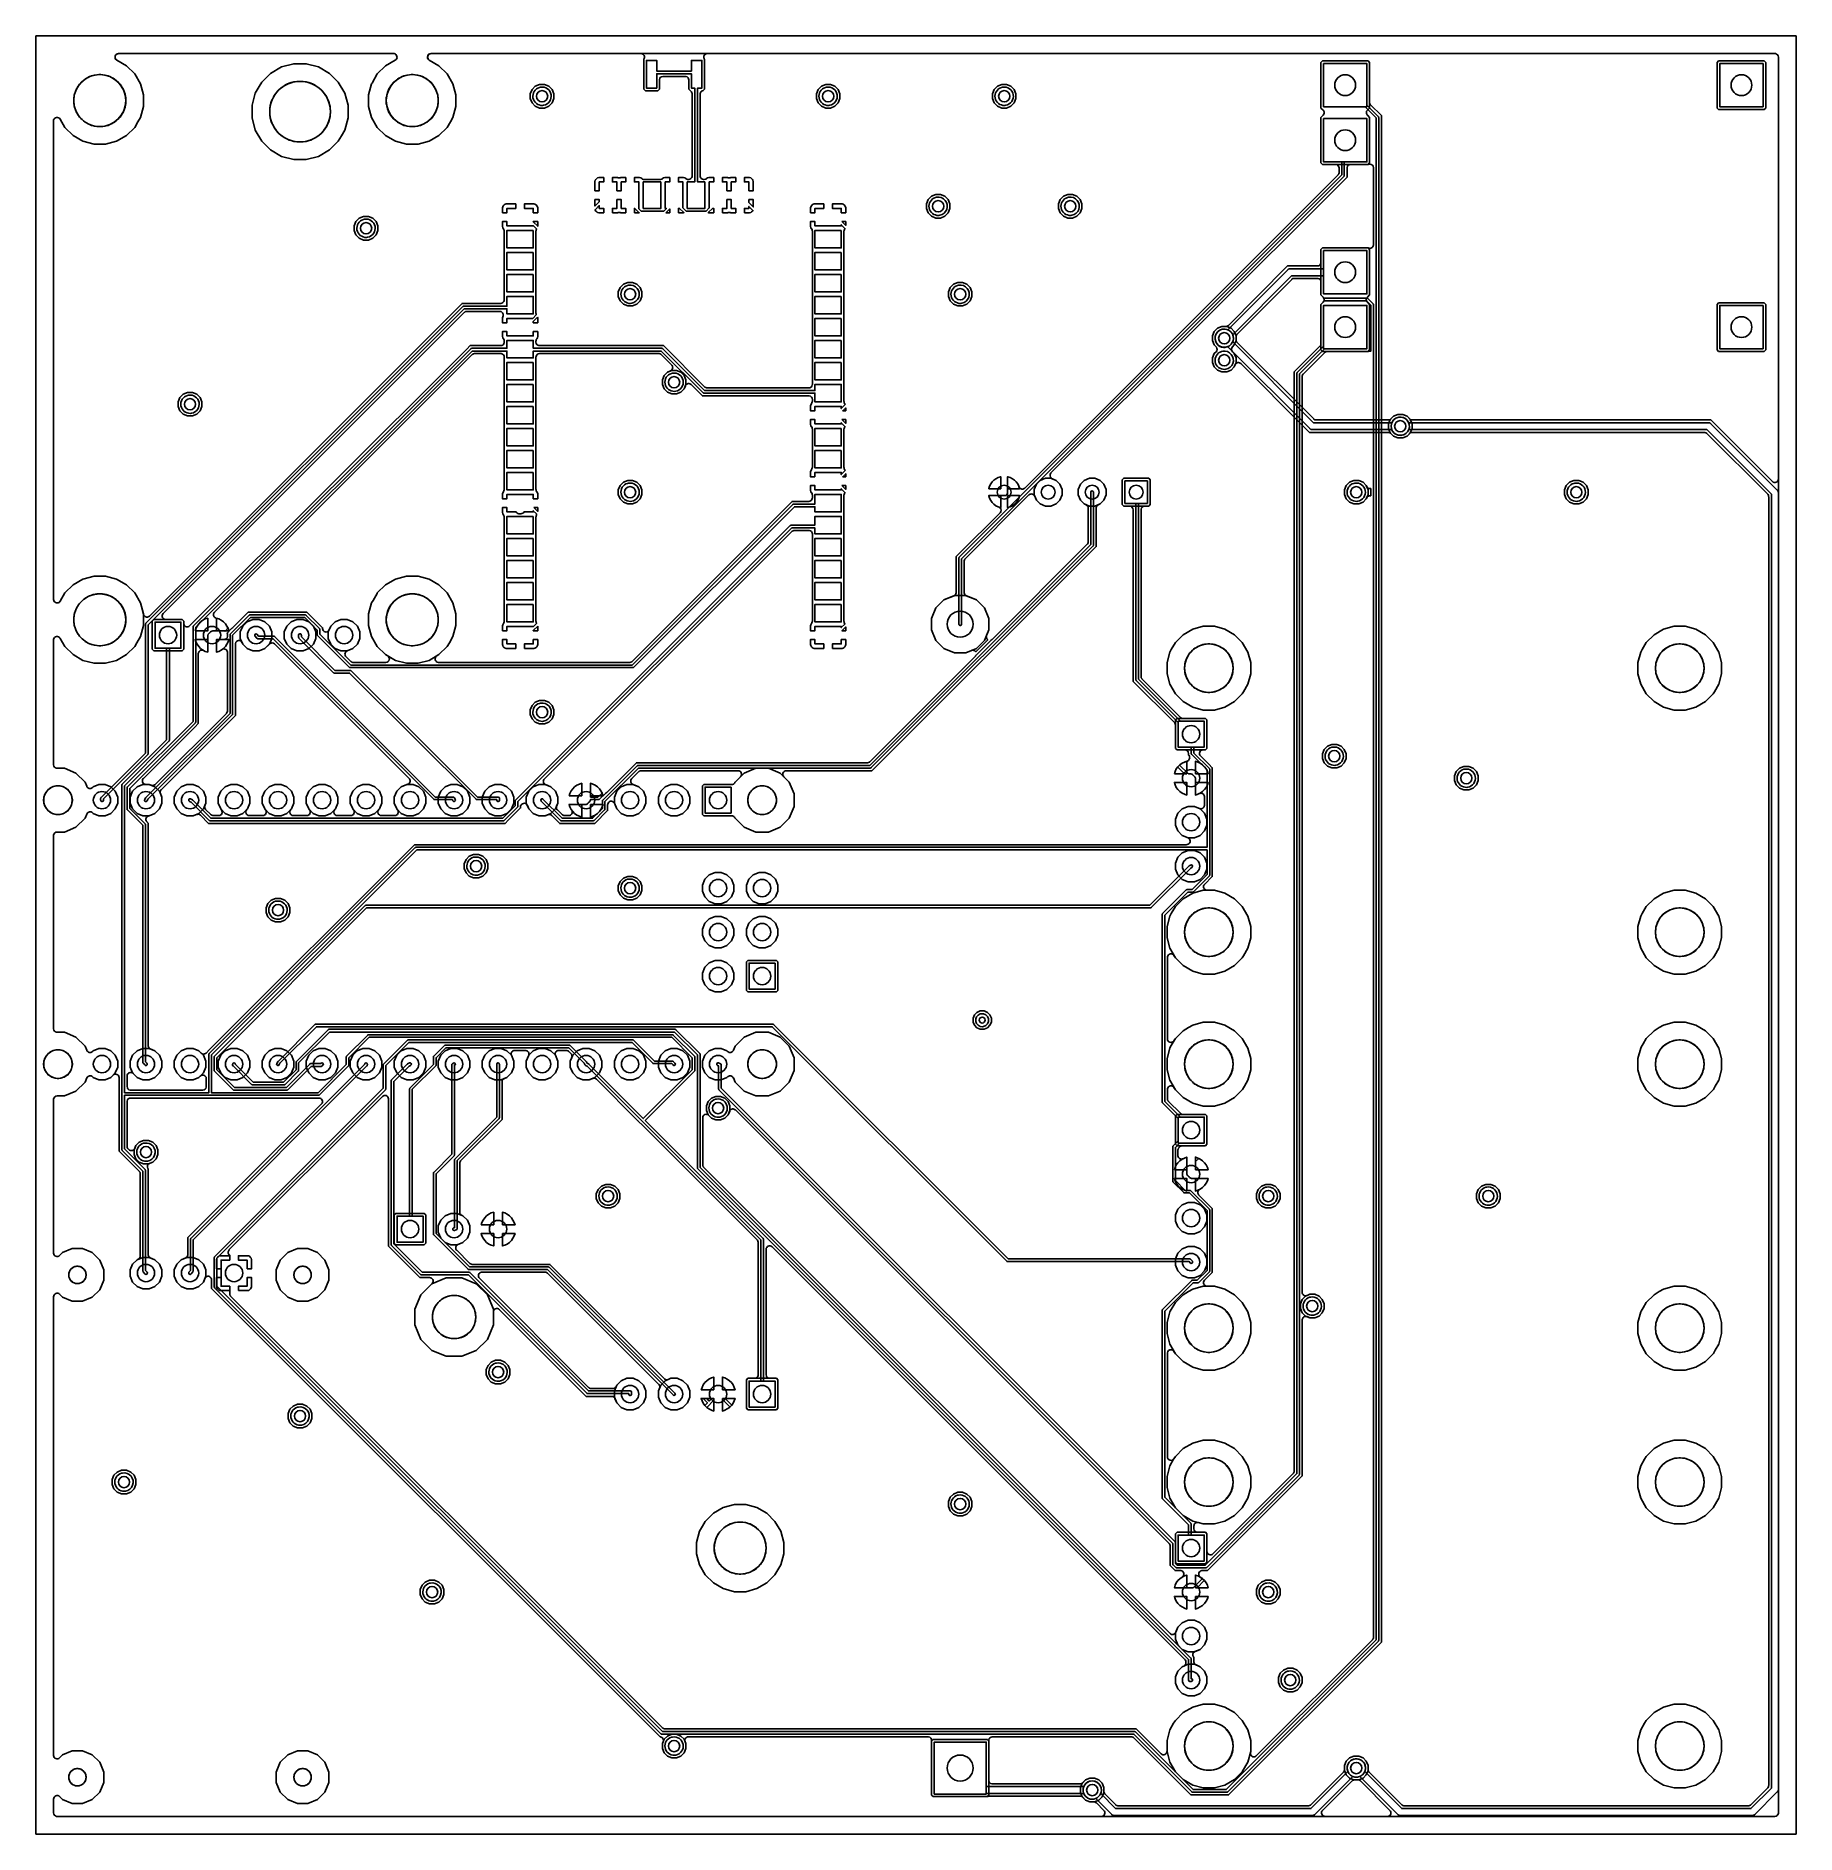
# Model space of a CAD drawing. Header units: millimetres. Extents: x 0 to 102, y -1 to 103.
import ezdxf

# ---------------------------------------------------------------- set-up
doc = ezdxf.new("R2010")
doc.units = ezdxf.units.MM

msp = doc.modelspace()

# ---------------------------------------------------------------- linework, layer by layer
at = {"layer": '16_copper'}
for points in [[(61.5, -0.25, 0.651699), (61.63, 0.09), (61.2, 0.53), (61.19, 0.54), (61.18, 0.54, 0.132344), (61.09, 0.59), (61.08, 0.59, 0.018059), (61.06, 0.59), (61.05, 0.59), (60.82, 0.59), (60.57, 0.69), (60.38, 0.88), (60.28, 1.13), (60.28, 1.41), (60.38, 1.66), (60.57, 1.85), (60.82, 1.95), (61.1, 1.95), (61.35, 1.85), (61.54, 1.66), (61.64, 1.41), (61.64, 1.18), (61.64, 1.17), (61.64, 1.16, 0.132342), (61.68, 1.06), (61.68, 1.05, 0.018024), (61.69, 1.04), (61.7, 1.03), (62.32, 0.42), (62.33, 0.41), (62.33, 0.4, 0.132344), (62.43, 0.36), (62.44, 0.36, 0.018059), (62.45, 0.36), (62.46, 0.36), (73.43, 0.36), (73.44, 0.36), (73.45, 0.36, 0.132342), (73.55, 0.39), (73.55, 0.4), (73.56, 0.4), (73.56, 0.4), (73.57, 0.41), (73.57, 0.42), (75.46, 2.3), (75.47, 2.31), (75.47, 2.32, 0.132344), (75.52, 2.41), (75.52, 2.42, 0.018059), (75.52, 2.44), (75.52, 2.45), (75.52, 2.68), (75.62, 2.93), (75.81, 3.12), (76.06, 3.22), (76.34, 3.22), (76.59, 3.12), (76.78, 2.93), (76.88, 2.68), (76.88, 2.4), (76.78, 2.15), (76.59, 1.96), (76.34, 1.86), (76.11, 1.86), (76.1, 1.86), (76.09, 1.86, 0.132342), (75.99, 1.82), (75.98, 1.82, 0.018024), (75.97, 1.81), (75.96, 1.8), (74.26, 0.09), (74.25, 0.09, 0.651678), (74.4, -0.25), (100.36, -0.25), (100.36, -0.25), (100.36, -0.25, 0.366019), (100.56, -0.08), (100.56, -0.05), (100.56, 101.32), (100.56, 101.32), (100.56, 101.32, 0.366019), (100.39, 101.52), (100.36, 101.52), (22.8, 101.52), (22.8, 101.52), (22.8, 101.52, 0.704929), (22.67, 101.16), (22.7, 101.14), (23.26, 100.82), (23.73, 100.35), (24.06, 99.78), (24.23, 99.14), (24.23, 98.47), (24.06, 97.83), (23.92, 97.59), (23.92, 97.59), (23.92, 97.59), (23.73, 97.26), (23.26, 96.79), (22.69, 96.46), (22.05, 96.29), (21.39, 96.29), (20.75, 96.46), (20.17, 96.79), (19.7, 97.26), (19.37, 97.83), (19.2, 98.47), (19.2, 99.14), (19.37, 99.78), (19.4, 99.82, 0.000038), (19.4, 99.82), (19.7, 100.35), (20.17, 100.82), (20.74, 101.14), (20.74, 101.14), (20.74, 101.15, 0.70493), (20.67, 101.52), (20.63, 101.52), (4.77, 101.52), (4.77, 101.52), (4.77, 101.52, 0.704929), (4.64, 101.16), (4.66, 101.14), (5.23, 100.82), (5.7, 100.35), (6.03, 99.78), (6.2, 99.14), (6.2, 98.47), (6.03, 97.83), (5.88, 97.59), (5.88, 97.59), (5.88, 97.59), (5.7, 97.26), (5.23, 96.79), (4.65, 96.46), (4.01, 96.29), (3.35, 96.29), (2.71, 96.46), (2.14, 96.79), (1.67, 97.26), (1.4, 97.74), (1.4, 97.74), (1.39, 97.74, 0.70493), (1.02, 97.67), (1.02, 97.64), (1.02, 70), (1.02, 70), (1.02, 70, 0.704929), (1.38, 69.88), (1.4, 69.9), (1.67, 70.38), (2.14, 70.85), (2.71, 71.18), (3.35, 71.35), (4.01, 71.35), (4.65, 71.18), (5.23, 70.85), (5.7, 70.38), (6.03, 69.81), (6.2, 69.17), (6.2, 68.5), (6.03, 67.86), (5.83, 67.51), (5.83, 67.51), (5.83, 67.51), (5.7, 67.29), (5.23, 66.82), (4.65, 66.49), (4.01, 66.32), (3.35, 66.32), (2.71, 66.49), (2.14, 66.82), (1.67, 67.29), (1.4, 67.76), (1.4, 67.76), (1.39, 67.77, 0.70493), (1.02, 67.7), (1.02, 67.66), (1.02, 60.46), (1.02, 60.46), (1.02, 60.46, 0.366019), (1.19, 60.26), (1.22, 60.26), (1.64, 60.26), (2.31, 59.98), (2.83, 59.46), (2.93, 59.22), (2.93, 59.22), (2.94, 59.21, 0.469058), (3.24, 59.13), (3.25, 59.14), (3.26, 59.15), (3.26, 59.15), (3.26, 59.15), (3.3, 59.19), (3.63, 59.33), (3.99, 59.33), (4.32, 59.19), (4.58, 58.93), (4.72, 58.6), (4.72, 58.24), (4.58, 57.91), (4.32, 57.65), (3.99, 57.51), (3.63, 57.51), (3.3, 57.65), (3.26, 57.69, 0.484389), (2.95, 57.65), (2.94, 57.63), (2.93, 57.63), (2.93, 57.62), (2.93, 57.62), (2.83, 57.38), (2.31, 56.86), (1.64, 56.58), (1.22, 56.58), (1.22, 56.58), (1.22, 56.58, 0.366019), (1.02, 56.41), (1.02, 56.38), (1.02, 45.22), (1.02, 45.22), (1.02, 45.22, 0.366019), (1.19, 45.02), (1.22, 45.02), (1.64, 45.02), (2.31, 44.74), (2.83, 44.22), (2.93, 43.98), (2.93, 43.98), (2.94, 43.97, 0.469054), (3.24, 43.89), (3.25, 43.9), (3.26, 43.91), (3.26, 43.91), (3.26, 43.91), (3.3, 43.95), (3.63, 44.09), (3.99, 44.09), (4.32, 43.95), (4.58, 43.69), (4.72, 43.36), (4.72, 43), (4.58, 42.67), (4.32, 42.41), (3.99, 42.27), (3.63, 42.27), (3.3, 42.41), (3.26, 42.45, 0.484395), (2.95, 42.41), (2.94, 42.39), (2.93, 42.39), (2.93, 42.38), (2.93, 42.38), (2.83, 42.14), (2.31, 41.62), (1.64, 41.34), (1.22, 41.34), (1.22, 41.34), (1.22, 41.34, 0.366019), (1.02, 41.17), (1.02, 41.14), (1.02, 32.27), (1.02, 32.26, 0.651699), (1.36, 32.13), (1.53, 32.3), (2.09, 32.53), (2.69, 32.53), (3.25, 32.3), (3.68, 31.87), (3.91, 31.31), (3.91, 30.71), (3.68, 30.15), (3.25, 29.72), (2.69, 29.49), (2.09, 29.49), (1.53, 29.72), (1.36, 29.89), (1.36, 29.9, 0.651666), (1.02, 29.75), (1.02, 3.27), (1.02, 3.26, 0.651699), (1.36, 3.13), (1.53, 3.3), (2.09, 3.53), (2.69, 3.53), (3.25, 3.3), (3.68, 2.87), (3.91, 2.31), (3.91, 1.71), (3.68, 1.15), (3.25, 0.72), (2.69, 0.49), (2.09, 0.49), (1.53, 0.72), (1.36, 0.89), (1.36, 0.9, 0.651666), (1.02, 0.75), (1.02, -0.05), (1.02, -0.05), (1.02, -0.05, 0.366019), (1.19, -0.25), (1.22, -0.25), (61.49, -0.25)], [(74.25, 95.12), (74.16, 95.21), (74.16, 97.83), (74.29, 97.96), (74.29, 97.96), (74.29, 97.96, 0.366016), (74.31, 98.23), (74.29, 98.25), (74.16, 98.38), (74.16, 101.01), (74.25, 101.1), (76.88, 101.1), (76.97, 101.01), (76.97, 98.38), (76.84, 98.25), (76.84, 98.25), (76.84, 98.25, 0.366016), (76.82, 97.99), (76.84, 97.96), (76.97, 97.83), (76.97, 95.21), (76.88, 95.12)], [(29.3, 98.54, 1), (29.12, 99.58), (29.06, 99.57, 0.893653), (29.24, 98.53)], [(45.81, 98.54, 1), (45.63, 99.58), (45.57, 99.57, 0.893653), (45.75, 98.53)], [(55.97, 98.54, 1), (55.79, 99.58), (55.73, 99.57, 0.893653), (55.91, 98.53)], [(52.16, 92.19, 1), (51.98, 93.23), (51.92, 93.22, 0.893653), (52.1, 92.18)], [(59.78, 92.19, 1), (59.6, 93.23), (59.54, 93.22, 0.893653), (59.72, 92.18)], [(19.14, 90.92, 1), (18.96, 91.96), (18.9, 91.95, 0.893653), (19.08, 90.91)], [(74.25, 84.32), (74.16, 84.41), (74.16, 87.04), (74.29, 87.17), (74.29, 87.17), (74.29, 87.17, 0.366016), (74.31, 87.43), (74.29, 87.46), (74.16, 87.59), (74.16, 90.21), (74.25, 90.3), (76.88, 90.3), (76.97, 90.21), (76.97, 87.59), (76.84, 87.46), (76.84, 87.46), (76.84, 87.46, 0.366016), (76.82, 87.19), (76.84, 87.17), (76.97, 87.04), (76.97, 84.41), (76.88, 84.32)], [(34.38, 87.11, 1), (34.2, 88.15), (34.14, 88.14, 0.893653), (34.32, 87.1)], [(53.43, 87.11, 1), (53.25, 88.15), (53.19, 88.14, 0.893653), (53.37, 87.1)], [(78.6, 79.33), (78.35, 79.43), (78.19, 79.59), (78.18, 79.6), (78.18, 79.61, 0.132344), (78.08, 79.65), (78.07, 79.65, 0.018067), (78.06, 79.65), (78.05, 79.65), (73.51, 79.65), (73.24, 79.92), (69.54, 83.63), (69.54, 83.63), (69.53, 83.63, 0.469058), (69.22, 83.59), (69.22, 83.58), (69.21, 83.57), (69.21, 83.56), (69.21, 83.56), (69.16, 83.43), (68.97, 83.24), (68.72, 83.14), (68.44, 83.14), (68.19, 83.24), (68, 83.43), (67.9, 83.68), (67.9, 83.96), (68, 84.21), (68.11, 84.31), (68.11, 84.31), (68.11, 84.31, 0.366016), (68.13, 84.57), (68.11, 84.6), (68, 84.7), (67.9, 84.95), (67.9, 85.23), (68, 85.48), (68.19, 85.67), (68.44, 85.77), (68.72, 85.77), (68.97, 85.67), (69.16, 85.48), (69.26, 85.23), (69.26, 85), (69.26, 84.99), (69.26, 84.98, 0.132342), (69.3, 84.88), (69.3, 84.87, 0.018024), (69.31, 84.86), (69.32, 84.85), (73.75, 80.43), (73.76, 80.42), (73.76, 80.41, 0.132344), (73.86, 80.37), (73.87, 80.37, 0.018059), (73.88, 80.37), (73.89, 80.37), (78.05, 80.37), (78.06, 80.37), (78.07, 80.37, 0.132338), (78.17, 80.4), (78.17, 80.41, 0.018024), (78.19, 80.42), (78.19, 80.43), (78.35, 80.59), (78.6, 80.69), (78.88, 80.69), (79.13, 80.59), (79.32, 80.4), (79.42, 80.15), (79.42, 79.87), (79.32, 79.62), (79.13, 79.43), (78.88, 79.33)], [(78.83, 79.49, 1), (78.65, 80.53), (78.59, 80.52, 0.227831), (78.25, 80.21), (73.74, 80.21), (69.07, 84.89), (69.09, 84.94, 1), (68.07, 85.24), (68.06, 85.18, 0.589357), (68.78, 84.6), (73.52, 79.87), (73.52, 79.86), (73.53, 79.85, 0.132344), (73.63, 79.81), (73.64, 79.81, 0.018059), (73.65, 79.81), (73.66, 79.81), (78.25, 79.81), (78.28, 79.75, 0.288095), (78.77, 79.48)], [(68.67, 83.3, 1), (68.49, 84.34), (68.43, 84.33, 0.893653), (68.61, 83.29)], [(36.92, 82.03, 1), (36.74, 83.07), (36.68, 83.06, 0.893653), (36.86, 82.02)], [(8.98, 80.76, 1), (8.8, 81.8), (8.74, 81.79, 0.893653), (8.92, 80.75)], [(34.38, 75.68, 1), (34.2, 76.72), (34.14, 76.71, 0.893653), (34.32, 75.67)], [(76.29, 75.68, 1), (76.11, 76.72), (76.05, 76.71, 0.893653), (76.23, 75.67)], [(88.99, 75.68, 1), (88.81, 76.72), (88.75, 76.71, 0.893653), (88.93, 75.67)], [(29.3, 62.98, 1), (29.12, 64.02), (29.06, 64.01, 0.893653), (29.24, 62.97)], [(75.02, 60.44, 1), (74.84, 61.48), (74.78, 61.47, 0.893653), (74.96, 60.43)], [(41.54, 56.58), (40.87, 56.86), (40.35, 57.38), (40.34, 57.39, 0.260383), (40.19, 57.51), (40.19, 57.51), (40.18, 57.51), (40.17, 57.51), (40.16, 57.51), (38.55, 57.51), (38.46, 57.6), (38.46, 59.24), (38.55, 59.33), (40.16, 59.33), (40.17, 59.33), (40.19, 59.33, 0.159001), (40.3, 59.38), (40.31, 59.39), (40.31, 59.4), (40.31, 59.4, 0.031676), (40.33, 59.42), (40.33, 59.43), (40.33, 59.43), (40.34, 59.44), (40.34, 59.45), (40.35, 59.46), (40.87, 59.98), (41.54, 60.26), (42.28, 60.26), (42.95, 59.98), (43.47, 59.46), (43.75, 58.79), (43.75, 58.05), (43.47, 57.38), (42.95, 56.86), (42.28, 56.58)], [(82.64, 59.17, 1), (82.46, 60.21), (82.4, 60.2, 0.893653), (82.58, 59.16)], [(25.49, 54.09, 1), (25.31, 55.13), (25.25, 55.12, 0.893653), (25.43, 54.08)], [(34.38, 52.82, 1), (34.2, 53.86), (34.14, 53.85, 0.893653), (34.32, 52.81)], [(14.06, 51.55, 1), (13.88, 52.59), (13.82, 52.58, 0.893653), (14, 51.54)], [(54.68, 45.35, 1), (54.54, 46.09), (54.49, 46.08, 0.876976), (54.63, 45.34)], [(41.54, 41.34), (40.87, 41.62), (40.35, 42.14), (40.25, 42.38), (40.25, 42.38), (40.24, 42.39, 0.469058), (39.94, 42.47), (39.93, 42.46), (39.92, 42.45), (39.92, 42.45), (39.92, 42.45), (39.88, 42.41), (39.55, 42.27), (39.19, 42.27), (38.86, 42.41), (38.6, 42.67), (38.46, 43), (38.46, 43.36), (38.6, 43.69), (38.86, 43.95), (39.19, 44.09), (39.55, 44.09), (39.88, 43.95), (39.92, 43.91, 0.010446), (39.92, 43.91), (39.93, 43.9), (39.94, 43.89, 0.431332), (40.23, 43.95), (40.24, 43.97), (40.25, 43.97), (40.25, 43.98), (40.25, 43.98), (40.35, 44.22), (40.87, 44.74), (41.54, 45.02), (42.28, 45.02), (42.95, 44.74), (43.47, 44.22), (43.75, 43.55), (43.75, 42.81), (43.47, 42.14), (42.95, 41.62), (42.28, 41.34)], [(39.46, 40.12, 1), (39.28, 41.16), (39.22, 41.15, 0.893653), (39.4, 40.11)], [(6.44, 37.58, 1), (6.26, 38.62), (6.2, 38.61, 0.893653), (6.38, 37.57)], [(33.11, 35.04, 1), (32.93, 36.08), (32.87, 36.07, 0.893653), (33.05, 35.03)], [(71.21, 35.04, 1), (71.03, 36.08), (70.97, 36.07, 0.893653), (71.15, 35.03)], [(83.91, 35.04, 1), (83.73, 36.08), (83.67, 36.07, 0.893653), (83.85, 35.03)], [(73.75, 28.69, 1), (73.57, 29.73), (73.51, 29.72, 0.893653), (73.69, 28.68)], [(26.76, 24.88, 1), (26.58, 25.92), (26.52, 25.91, 0.893653), (26.7, 24.87)], [(15.33, 22.34, 1), (15.15, 23.38), (15.09, 23.37, 0.893653), (15.27, 22.33)], [(5.17, 18.53, 1), (4.99, 19.57), (4.93, 19.56, 0.893653), (5.11, 18.52)], [(53.43, 17.26, 1), (53.25, 18.3), (53.19, 18.29, 0.893653), (53.37, 17.25)], [(22.95, 12.18, 1), (22.77, 13.22), (22.71, 13.21, 0.893653), (22.89, 12.17)], [(71.21, 12.18, 1), (71.03, 13.22), (70.97, 13.21, 0.893653), (71.15, 12.17)], [(72.48, 7.1, 1), (72.3, 8.14), (72.24, 8.13, 0.893653), (72.42, 7.09)], [(36.92, 3.29, 1), (36.74, 4.33), (36.68, 4.32, 0.893653), (36.86, 3.28)], [(73.67, -0.2), (73.68, -0.2, 0.132342), (73.78, -0.16), (73.79, -0.16, 0.018024), (73.8, -0.15), (73.8, -0.14), (76, 2.05), (76.05, 2.03, 1), (76.35, 3.05), (76.29, 3.06, 0.589357), (75.71, 2.34), (73.58, 0.2), (62.31, 0.2), (61.45, 1.07), (61.47, 1.12, 1), (60.45, 1.42), (60.44, 1.36, 0.589357), (61.16, 0.78), (62.09, -0.14), (62.09, -0.15), (62.1, -0.16, 0.132344), (62.2, -0.2), (62.21, -0.2, 0.018059), (62.22, -0.2), (62.23, -0.2), (73.66, -0.2)]]:
    msp.add_lwpolyline(points, format="xyb", close=True, dxfattribs=at)
for points in [[(14.88, 95.41), (14.17, 95.59), (13.54, 95.96), (13.03, 96.47), (12.66, 97.1), (12.47, 97.81), (12.47, 98.54), (12.66, 99.24), (12.88, 99.62), (12.88, 99.62), (12.88, 99.62), (13.03, 99.87), (13.54, 100.38), (14.17, 100.75), (14.88, 100.94), (15.6, 100.94), (16.31, 100.75), (16.94, 100.38), (17.45, 99.87), (17.82, 99.24), (18.01, 98.54), (18.01, 97.81), (17.82, 97.1), (17.63, 96.77), (17.63, 96.77), (17.63, 96.77), (17.45, 96.47), (16.94, 95.96), (16.31, 95.59), (15.6, 95.41)], [(76.81, 100.95), (74.31, 100.95), (74.31, 98.45), (76.81, 98.45)], [(97.11, 98.29), (97.02, 98.38), (97.02, 101.01), (97.11, 101.1), (99.74, 101.1), (99.83, 101.01), (99.83, 98.38), (99.74, 98.29)], [(99.68, 100.95), (97.18, 100.95), (97.18, 98.45), (99.68, 98.45)], [(29.07, 98.38), (28.82, 98.48), (28.63, 98.67), (28.53, 98.92), (28.53, 99.2), (28.63, 99.45), (28.82, 99.64), (29.07, 99.74), (29.35, 99.74), (29.6, 99.64), (29.79, 99.45), (29.89, 99.2), (29.89, 98.92), (29.79, 98.67), (29.6, 98.48), (29.35, 98.38)], [(45.58, 98.38), (45.33, 98.48), (45.14, 98.67), (45.04, 98.92), (45.04, 99.2), (45.14, 99.45), (45.33, 99.64), (45.58, 99.74), (45.86, 99.74), (46.11, 99.64), (46.3, 99.45), (46.4, 99.2), (46.4, 98.92), (46.3, 98.67), (46.11, 98.48), (45.86, 98.38)], [(55.74, 98.38), (55.49, 98.48), (55.3, 98.67), (55.2, 98.92), (55.2, 99.2), (55.3, 99.45), (55.49, 99.64), (55.74, 99.74), (56.02, 99.74), (56.27, 99.64), (56.46, 99.45), (56.56, 99.2), (56.56, 98.92), (56.46, 98.67), (56.27, 98.48), (56.02, 98.38)], [(76.81, 97.77), (74.31, 97.77), (74.31, 95.27), (76.81, 95.27)], [(51.93, 92.03), (51.68, 92.13), (51.49, 92.32), (51.39, 92.57), (51.39, 92.85), (51.49, 93.1), (51.68, 93.29), (51.93, 93.39), (52.21, 93.39), (52.46, 93.29), (52.65, 93.1), (52.75, 92.85), (52.75, 92.57), (52.65, 92.32), (52.46, 92.13), (52.21, 92.03)], [(59.55, 92.03), (59.3, 92.13), (59.11, 92.32), (59.01, 92.57), (59.01, 92.85), (59.11, 93.1), (59.3, 93.29), (59.55, 93.39), (59.83, 93.39), (60.08, 93.29), (60.27, 93.1), (60.37, 92.85), (60.37, 92.57), (60.27, 92.32), (60.08, 92.13), (59.83, 92.03)], [(18.91, 90.76), (18.66, 90.86), (18.47, 91.05), (18.37, 91.3), (18.37, 91.58), (18.47, 91.83), (18.66, 92.02), (18.91, 92.12), (19.19, 92.12), (19.44, 92.02), (19.63, 91.83), (19.73, 91.58), (19.73, 91.3), (19.63, 91.05), (19.44, 90.86), (19.19, 90.76)], [(76.81, 90.15), (74.31, 90.15), (74.31, 87.65), (76.81, 87.65)], [(34.15, 86.95), (33.9, 87.05), (33.71, 87.24), (33.61, 87.49), (33.61, 87.77), (33.71, 88.02), (33.9, 88.21), (34.15, 88.31), (34.43, 88.31), (34.68, 88.21), (34.87, 88.02), (34.97, 87.77), (34.97, 87.49), (34.87, 87.24), (34.68, 87.05), (34.43, 86.95)], [(53.2, 86.95), (52.95, 87.05), (52.76, 87.24), (52.66, 87.49), (52.66, 87.77), (52.76, 88.02), (52.95, 88.21), (53.2, 88.31), (53.48, 88.31), (53.73, 88.21), (53.92, 88.02), (54.02, 87.77), (54.02, 87.49), (53.92, 87.24), (53.73, 87.05), (53.48, 86.95)], [(76.81, 86.98), (74.31, 86.98), (74.31, 84.48), (76.81, 84.48)], [(97.11, 84.32), (97.02, 84.41), (97.02, 87.04), (97.11, 87.13), (99.74, 87.13), (99.83, 87.04), (99.83, 84.41), (99.74, 84.32)], [(99.68, 86.98), (97.18, 86.98), (97.18, 84.48), (99.68, 84.48)], [(36.69, 81.87), (36.44, 81.97), (36.25, 82.16), (36.15, 82.41), (36.15, 82.69), (36.25, 82.94), (36.44, 83.13), (36.69, 83.23), (36.97, 83.23), (37.22, 83.13), (37.41, 82.94), (37.51, 82.69), (37.51, 82.41), (37.41, 82.16), (37.22, 81.97), (36.97, 81.87)], [(8.75, 80.6), (8.5, 80.7), (8.31, 80.89), (8.21, 81.14), (8.21, 81.42), (8.31, 81.67), (8.5, 81.86), (8.75, 81.96), (9.03, 81.96), (9.28, 81.86), (9.47, 81.67), (9.57, 81.42), (9.57, 81.14), (9.47, 80.89), (9.28, 80.7), (9.03, 80.6)], [(34.15, 75.52), (33.9, 75.62), (33.71, 75.81), (33.61, 76.06), (33.61, 76.34), (33.71, 76.59), (33.9, 76.78), (34.15, 76.88), (34.43, 76.88), (34.68, 76.78), (34.87, 76.59), (34.97, 76.34), (34.97, 76.06), (34.87, 75.81), (34.68, 75.62), (34.43, 75.52)], [(54.99, 76.4), (54.99, 76.41), (55.04, 76.55), (55.1, 76.68), (55.19, 76.79), (55.29, 76.89), (55.4, 76.98), (55.53, 77.04), (55.67, 77.09), (55.68, 77.09), (55.68, 76.4)], [(56.08, 76.4), (56.08, 77.09), (56.09, 77.09), (56.23, 77.04), (56.36, 76.98), (56.47, 76.89), (56.57, 76.79), (56.66, 76.68), (56.72, 76.55), (56.77, 76.41), (56.77, 76.4)], [(58.26, 75.39), (57.96, 75.52), (57.74, 75.74), (57.61, 76.04), (57.61, 76.36), (57.74, 76.66), (57.96, 76.88), (58.26, 77.01), (58.58, 77.01), (58.88, 76.88), (59.1, 76.66), (59.23, 76.36), (59.23, 76.04), (59.1, 75.74), (58.88, 75.52), (58.58, 75.39)], [(60.8, 75.39), (60.5, 75.52), (60.28, 75.74), (60.15, 76.04), (60.15, 76.36), (60.28, 76.66), (60.5, 76.88), (60.8, 77.01), (61.12, 77.01), (61.42, 76.88), (61.64, 76.66), (61.77, 76.36), (61.77, 76.04), (61.64, 75.74), (61.42, 75.52), (61.12, 75.39)], [(62.78, 75.39), (62.69, 75.48), (62.69, 76.92), (62.78, 77.01), (64.22, 77.01), (64.31, 76.92), (64.31, 75.48), (64.22, 75.39)], [(64.15, 76.85), (62.85, 76.85), (62.85, 75.55), (64.15, 75.55)], [(76.06, 75.52), (75.81, 75.62), (75.62, 75.81), (75.52, 76.06), (75.52, 76.34), (75.62, 76.59), (75.81, 76.78), (76.06, 76.88), (76.34, 76.88), (76.59, 76.78), (76.78, 76.59), (76.88, 76.34), (76.88, 76.06), (76.78, 75.81), (76.59, 75.62), (76.34, 75.52)], [(88.76, 75.52), (88.51, 75.62), (88.32, 75.81), (88.22, 76.06), (88.22, 76.34), (88.32, 76.59), (88.51, 76.78), (88.76, 76.88), (89.04, 76.88), (89.29, 76.78), (89.48, 76.59), (89.58, 76.34), (89.58, 76.06), (89.48, 75.81), (89.29, 75.62), (89.04, 75.52)], [(55.67, 75.31), (55.53, 75.36), (55.4, 75.42), (55.29, 75.51), (55.19, 75.61), (55.1, 75.72), (55.04, 75.85), (54.99, 75.99), (54.99, 76), (55.68, 76), (55.68, 75.31)], [(56.08, 76), (56.77, 76), (56.77, 75.99), (56.72, 75.85), (56.66, 75.72), (56.57, 75.61), (56.47, 75.51), (56.36, 75.42), (56.23, 75.36), (56.09, 75.31), (56.08, 75.31)], [(21.39, 66.32), (20.75, 66.49), (20.17, 66.82), (19.7, 67.29), (19.37, 67.86), (19.2, 68.5), (19.2, 69.17), (19.37, 69.81), (19.46, 69.95), (19.46, 69.95), (19.46, 69.95), (19.69, 70.36), (19.69, 70.36), (19.69, 70.36), (19.7, 70.38), (20.17, 70.85), (20.75, 71.18), (21.39, 71.35), (22.05, 71.35), (22.69, 71.18), (23.26, 70.85), (23.73, 70.38), (24.06, 69.81), (24.23, 69.17), (24.23, 68.5), (24.06, 67.86), (23.86, 67.51), (23.86, 67.51), (23.86, 67.51), (23.73, 67.29), (23.26, 66.82), (22.69, 66.49), (22.05, 66.32)], [(53.01, 66.93), (52.4, 67.18), (51.94, 67.64), (51.69, 68.25), (51.69, 68.91), (51.94, 69.52), (52.4, 69.98), (53.01, 70.23), (53.67, 70.23), (54.28, 69.98), (54.74, 69.52), (54.99, 68.91), (54.99, 68.25), (54.74, 67.64), (54.28, 67.18), (53.67, 66.93)], [(6.8, 67.04), (6.71, 67.13), (6.71, 68.76), (6.8, 68.85), (8.44, 68.85), (8.53, 68.76), (8.53, 67.13), (8.44, 67.04)], [(8.37, 68.7), (6.87, 68.7), (6.87, 67.19), (8.37, 67.19)], [(9.18, 68.19), (9.23, 68.33), (9.3, 68.47), (9.39, 68.6), (9.5, 68.71), (9.63, 68.81), (9.77, 68.88), (9.91, 68.92), (9.91, 68.19)], [(10.41, 68.19), (10.41, 68.92), (10.55, 68.88), (10.69, 68.81), (10.82, 68.71), (10.93, 68.6), (11.02, 68.47), (11.09, 68.33), (11.14, 68.19)], [(12.52, 67.04), (12.19, 67.18), (11.93, 67.43), (11.79, 67.76), (11.79, 68.13), (11.93, 68.46), (12.19, 68.71), (12.52, 68.85), (12.88, 68.85), (13.21, 68.71), (13.47, 68.46), (13.61, 68.13), (13.61, 67.76), (13.47, 67.43), (13.21, 67.18), (12.88, 67.04)], [(15.06, 67.04), (14.73, 67.18), (14.47, 67.43), (14.33, 67.76), (14.33, 68.13), (14.47, 68.46), (14.73, 68.71), (15.06, 68.85), (15.42, 68.85), (15.75, 68.71), (16.01, 68.46), (16.15, 68.13), (16.15, 67.76), (16.01, 67.43), (15.75, 67.18), (15.42, 67.04)], [(17.6, 67.04), (17.27, 67.18), (17.01, 67.43), (16.87, 67.76), (16.87, 68.13), (17.01, 68.46), (17.27, 68.71), (17.6, 68.85), (17.96, 68.85), (18.29, 68.71), (18.55, 68.46), (18.69, 68.13), (18.69, 67.76), (18.55, 67.43), (18.29, 67.18), (17.96, 67.04)], [(9.77, 67.01), (9.63, 67.08), (9.5, 67.18), (9.39, 67.29), (9.3, 67.42), (9.23, 67.56), (9.18, 67.69), (9.91, 67.69), (9.91, 66.97)], [(10.41, 67.69), (11.14, 67.69), (11.09, 67.56), (11.02, 67.42), (10.93, 67.29), (10.82, 67.18), (10.69, 67.08), (10.55, 67.01), (10.41, 66.97)], [(67.37, 63.62), (66.76, 63.79), (66.21, 64.11), (65.76, 64.56), (65.44, 65.11), (65.28, 65.72), (65.28, 66.36), (65.44, 66.97), (65.52, 67.11), (65.52, 67.11), (65.52, 67.11), (65.76, 67.52), (66.21, 67.97), (66.76, 68.29), (67.37, 68.46), (68.01, 68.46), (68.62, 68.29), (69.17, 67.97), (69.62, 67.52), (69.94, 66.97), (70.11, 66.36), (70.11, 65.72), (69.94, 65.11), (69.69, 64.67), (69.69, 64.67), (69.69, 64.67), (69.62, 64.56), (69.17, 64.11), (68.62, 63.79), (68.01, 63.62)], [(94.55, 63.62), (93.94, 63.79), (93.39, 64.11), (92.94, 64.56), (92.62, 65.11), (92.45, 65.72), (92.45, 66.36), (92.62, 66.97), (92.7, 67.11), (92.7, 67.11), (92.7, 67.11), (92.94, 67.52), (93.39, 67.97), (93.94, 68.29), (94.55, 68.46), (95.19, 68.46), (95.8, 68.29), (96.35, 67.97), (96.8, 67.52), (97.12, 66.97), (97.28, 66.36), (97.28, 65.72), (97.12, 65.11), (96.87, 64.67), (96.87, 64.67), (96.87, 64.67), (96.8, 64.56), (96.35, 64.11), (95.8, 63.79), (95.19, 63.62)], [(29.07, 62.82), (28.82, 62.92), (28.63, 63.11), (28.53, 63.36), (28.53, 63.64), (28.63, 63.89), (28.82, 64.08), (29.07, 64.18), (29.35, 64.18), (29.6, 64.08), (29.79, 63.89), (29.89, 63.64), (29.89, 63.36), (29.79, 63.11), (29.6, 62.92), (29.35, 62.82)], [(65.86, 61.32), (65.77, 61.41), (65.77, 63.05), (65.86, 63.14), (67.49, 63.14), (67.58, 63.05), (67.58, 61.41), (67.49, 61.32)], [(67.43, 62.98), (65.92, 62.98), (65.92, 61.48), (67.43, 61.48)], [(74.79, 60.28), (74.54, 60.38), (74.35, 60.57), (74.25, 60.82), (74.25, 61.1), (74.35, 61.35), (74.54, 61.54), (74.79, 61.64), (75.07, 61.64), (75.32, 61.54), (75.51, 61.35), (75.61, 61.1), (75.61, 60.82), (75.51, 60.57), (75.32, 60.38), (75.07, 60.28)], [(65.7, 59.94), (65.74, 60.08), (65.81, 60.22), (65.91, 60.35), (66.02, 60.46), (66.15, 60.55), (66.29, 60.62), (66.42, 60.67), (66.42, 59.94)], [(66.92, 59.94), (66.92, 60.67), (67.06, 60.62), (67.2, 60.55), (67.33, 60.46), (67.44, 60.35), (67.54, 60.22), (67.61, 60.08), (67.65, 59.94)], [(82.41, 59.01), (82.16, 59.11), (81.97, 59.3), (81.87, 59.55), (81.87, 59.83), (81.97, 60.08), (82.16, 60.27), (82.41, 60.37), (82.69, 60.37), (82.94, 60.27), (83.13, 60.08), (83.23, 59.83), (83.23, 59.55), (83.13, 59.3), (82.94, 59.11), (82.69, 59.01)], [(6.17, 57.51), (5.84, 57.65), (5.58, 57.91), (5.44, 58.24), (5.44, 58.6), (5.58, 58.93), (5.84, 59.19), (6.17, 59.33), (6.53, 59.33), (6.86, 59.19), (7.12, 58.93), (7.26, 58.6), (7.26, 58.24), (7.12, 57.91), (6.86, 57.65), (6.53, 57.51)], [(8.71, 57.51), (8.38, 57.65), (8.12, 57.91), (7.98, 58.24), (7.98, 58.6), (8.12, 58.93), (8.38, 59.19), (8.71, 59.33), (9.07, 59.33), (9.4, 59.19), (9.66, 58.93), (9.8, 58.6), (9.8, 58.24), (9.66, 57.91), (9.4, 57.65), (9.07, 57.51)], [(11.25, 57.51), (10.92, 57.65), (10.66, 57.91), (10.52, 58.24), (10.52, 58.6), (10.66, 58.93), (10.92, 59.19), (11.25, 59.33), (11.61, 59.33), (11.94, 59.19), (12.2, 58.93), (12.34, 58.6), (12.34, 58.24), (12.2, 57.91), (11.94, 57.65), (11.61, 57.51)], [(13.79, 57.51), (13.46, 57.65), (13.2, 57.91), (13.06, 58.24), (13.06, 58.6), (13.2, 58.93), (13.46, 59.19), (13.79, 59.33), (14.15, 59.33), (14.48, 59.19), (14.74, 58.93), (14.88, 58.6), (14.88, 58.24), (14.74, 57.91), (14.48, 57.65), (14.15, 57.51)], [(16.33, 57.51), (16, 57.65), (15.74, 57.91), (15.6, 58.24), (15.6, 58.6), (15.74, 58.93), (16, 59.19), (16.33, 59.33), (16.69, 59.33), (17.02, 59.19), (17.28, 58.93), (17.42, 58.6), (17.42, 58.24), (17.28, 57.91), (17.02, 57.65), (16.69, 57.51)], [(18.87, 57.51), (18.54, 57.65), (18.28, 57.91), (18.14, 58.24), (18.14, 58.6), (18.28, 58.93), (18.54, 59.19), (18.87, 59.33), (19.23, 59.33), (19.56, 59.19), (19.82, 58.93), (19.96, 58.6), (19.96, 58.24), (19.82, 57.91), (19.56, 57.65), (19.23, 57.51)], [(21.41, 57.51), (21.08, 57.65), (20.82, 57.91), (20.68, 58.24), (20.68, 58.6), (20.82, 58.93), (21.08, 59.19), (21.41, 59.33), (21.77, 59.33), (22.1, 59.19), (22.36, 58.93), (22.5, 58.6), (22.5, 58.24), (22.36, 57.91), (22.1, 57.65), (21.77, 57.51)], [(23.95, 57.51), (23.62, 57.65), (23.36, 57.91), (23.22, 58.24), (23.22, 58.6), (23.36, 58.93), (23.62, 59.19), (23.95, 59.33), (24.31, 59.33), (24.64, 59.19), (24.9, 58.93), (25.04, 58.6), (25.04, 58.24), (24.9, 57.91), (24.64, 57.65), (24.31, 57.51)], [(26.49, 57.51), (26.16, 57.65), (25.9, 57.91), (25.76, 58.24), (25.76, 58.6), (25.9, 58.93), (26.16, 59.19), (26.49, 59.33), (26.85, 59.33), (27.18, 59.19), (27.44, 58.93), (27.58, 58.6), (27.58, 58.24), (27.44, 57.91), (27.18, 57.65), (26.85, 57.51)], [(29.03, 57.51), (28.7, 57.65), (28.44, 57.91), (28.3, 58.24), (28.3, 58.6), (28.44, 58.93), (28.7, 59.19), (29.03, 59.33), (29.39, 59.33), (29.72, 59.19), (29.98, 58.93), (30.12, 58.6), (30.12, 58.24), (29.98, 57.91), (29.72, 57.65), (29.39, 57.51)], [(30.77, 58.67), (30.82, 58.81), (30.89, 58.95), (30.98, 59.08), (31.09, 59.19), (31.22, 59.28), (31.36, 59.35), (31.5, 59.4), (31.5, 58.67)], [(32, 58.67), (32, 59.4), (32.14, 59.35), (32.28, 59.28), (32.41, 59.19), (32.52, 59.08), (32.61, 58.95), (32.68, 58.81), (32.73, 58.67)], [(34.11, 57.51), (33.78, 57.65), (33.52, 57.91), (33.38, 58.24), (33.38, 58.6), (33.52, 58.93), (33.78, 59.19), (34.11, 59.33), (34.47, 59.33), (34.8, 59.19), (35.06, 58.93), (35.2, 58.6), (35.2, 58.24), (35.06, 57.91), (34.8, 57.65), (34.47, 57.51)], [(36.65, 57.51), (36.32, 57.65), (36.06, 57.91), (35.92, 58.24), (35.92, 58.6), (36.06, 58.93), (36.32, 59.19), (36.65, 59.33), (37.01, 59.33), (37.34, 59.19), (37.6, 58.93), (37.74, 58.6), (37.74, 58.24), (37.6, 57.91), (37.34, 57.65), (37.01, 57.51)], [(40.12, 59.17), (38.62, 59.17), (38.62, 57.67), (40.12, 57.67)], [(66.29, 58.76), (66.15, 58.83), (66.02, 58.92), (65.91, 59.03), (65.81, 59.16), (65.74, 59.3), (65.7, 59.44), (66.42, 59.44), (66.42, 58.71)], [(66.92, 59.44), (67.65, 59.44), (67.61, 59.3), (67.54, 59.16), (67.44, 59.03), (67.33, 58.92), (67.2, 58.83), (67.06, 58.76), (66.92, 58.71)], [(31.36, 57.49), (31.22, 57.56), (31.09, 57.65), (30.98, 57.76), (30.89, 57.89), (30.82, 58.03), (30.77, 58.17), (31.5, 58.17), (31.5, 57.44)], [(32, 58.17), (32.73, 58.17), (32.68, 58.03), (32.61, 57.89), (32.52, 57.76), (32.41, 57.65), (32.28, 57.56), (32.14, 57.49), (32, 57.44)], [(66.49, 56.24), (66.16, 56.38), (65.91, 56.64), (65.77, 56.97), (65.77, 57.33), (65.91, 57.66), (66.16, 57.92), (66.49, 58.06), (66.86, 58.06), (67.19, 57.92), (67.44, 57.66), (67.58, 57.33), (67.58, 56.97), (67.44, 56.64), (67.19, 56.38), (66.86, 56.24)], [(25.26, 53.93), (25.01, 54.03), (24.82, 54.22), (24.72, 54.47), (24.72, 54.75), (24.82, 55), (25.01, 55.19), (25.26, 55.29), (25.54, 55.29), (25.79, 55.19), (25.98, 55), (26.08, 54.75), (26.08, 54.47), (25.98, 54.22), (25.79, 54.03), (25.54, 53.93)], [(66.49, 53.7), (66.16, 53.84), (65.91, 54.1), (65.77, 54.43), (65.77, 54.79), (65.91, 55.12), (66.16, 55.38), (66.49, 55.52), (66.86, 55.52), (67.19, 55.38), (67.44, 55.12), (67.58, 54.79), (67.58, 54.43), (67.44, 54.1), (67.19, 53.84), (66.86, 53.7)], [(34.15, 52.66), (33.9, 52.76), (33.71, 52.95), (33.61, 53.2), (33.61, 53.48), (33.71, 53.73), (33.9, 53.92), (34.15, 54.02), (34.43, 54.02), (34.68, 53.92), (34.87, 53.73), (34.97, 53.48), (34.97, 53.2), (34.87, 52.95), (34.68, 52.76), (34.43, 52.66)], [(39.19, 52.43), (38.86, 52.57), (38.6, 52.83), (38.46, 53.16), (38.46, 53.52), (38.6, 53.85), (38.86, 54.11), (39.19, 54.25), (39.55, 54.25), (39.88, 54.11), (40.14, 53.85), (40.28, 53.52), (40.28, 53.16), (40.14, 52.83), (39.88, 52.57), (39.55, 52.43)], [(41.73, 52.43), (41.4, 52.57), (41.14, 52.83), (41, 53.16), (41, 53.52), (41.14, 53.85), (41.4, 54.11), (41.73, 54.25), (42.09, 54.25), (42.42, 54.11), (42.68, 53.85), (42.82, 53.52), (42.82, 53.16), (42.68, 52.83), (42.42, 52.57), (42.09, 52.43)], [(67.37, 48.38), (66.76, 48.55), (66.21, 48.87), (65.76, 49.32), (65.44, 49.87), (65.28, 50.48), (65.28, 51.12), (65.44, 51.73), (65.52, 51.87), (65.52, 51.87), (65.52, 51.87), (65.76, 52.28), (66.21, 52.73), (66.76, 53.05), (67.37, 53.22), (68.01, 53.22), (68.62, 53.05), (69.17, 52.73), (69.62, 52.28), (69.94, 51.73), (70.11, 51.12), (70.11, 50.48), (69.94, 49.87), (69.69, 49.43), (69.69, 49.43), (69.69, 49.43), (69.62, 49.32), (69.17, 48.87), (68.62, 48.55), (68.01, 48.38)], [(94.55, 48.38), (93.94, 48.55), (93.39, 48.87), (92.94, 49.32), (92.62, 49.87), (92.45, 50.48), (92.45, 51.12), (92.62, 51.73), (92.7, 51.87), (92.7, 51.87), (92.7, 51.87), (92.94, 52.28), (93.39, 52.73), (93.94, 53.05), (94.55, 53.22), (95.19, 53.22), (95.8, 53.05), (96.35, 52.73), (96.8, 52.28), (97.12, 51.73), (97.28, 51.12), (97.28, 50.48), (97.12, 49.87), (96.87, 49.43), (96.87, 49.43), (96.87, 49.43), (96.8, 49.32), (96.35, 48.87), (95.8, 48.55), (95.19, 48.38)], [(13.83, 51.39), (13.58, 51.49), (13.39, 51.68), (13.29, 51.93), (13.29, 52.21), (13.39, 52.46), (13.58, 52.65), (13.83, 52.75), (14.11, 52.75), (14.36, 52.65), (14.55, 52.46), (14.65, 52.21), (14.65, 51.93), (14.55, 51.68), (14.36, 51.49), (14.11, 51.39)], [(39.19, 49.89), (38.86, 50.03), (38.6, 50.29), (38.46, 50.62), (38.46, 50.98), (38.6, 51.31), (38.86, 51.57), (39.19, 51.71), (39.55, 51.71), (39.88, 51.57), (40.14, 51.31), (40.28, 50.98), (40.28, 50.62), (40.14, 50.29), (39.88, 50.03), (39.55, 49.89)], [(41.73, 49.89), (41.4, 50.03), (41.14, 50.29), (41, 50.62), (41, 50.98), (41.14, 51.31), (41.4, 51.57), (41.73, 51.71), (42.09, 51.71), (42.42, 51.57), (42.68, 51.31), (42.82, 50.98), (42.82, 50.62), (42.68, 50.29), (42.42, 50.03), (42.09, 49.89)], [(39.19, 47.35), (38.86, 47.49), (38.6, 47.75), (38.46, 48.08), (38.46, 48.44), (38.6, 48.77), (38.86, 49.03), (39.19, 49.17), (39.55, 49.17), (39.88, 49.03), (40.14, 48.77), (40.28, 48.44), (40.28, 48.08), (40.14, 47.75), (39.88, 47.49), (39.55, 47.35)], [(41.09, 47.35), (41, 47.44), (41, 49.08), (41.09, 49.17), (42.73, 49.17), (42.82, 49.08), (42.82, 47.44), (42.73, 47.35)], [(42.66, 49.01), (41.16, 49.01), (41.16, 47.51), (42.66, 47.51)], [(54.5, 45.19), (54.31, 45.27), (54.16, 45.42), (54.08, 45.61), (54.08, 45.83), (54.16, 46.02), (54.31, 46.17), (54.5, 46.25), (54.72, 46.25), (54.91, 46.17), (55.06, 46.02), (55.14, 45.83), (55.14, 45.61), (55.06, 45.42), (54.91, 45.27), (54.72, 45.19)], [(67.37, 40.76), (66.76, 40.93), (66.21, 41.25), (65.76, 41.7), (65.44, 42.25), (65.28, 42.86), (65.28, 43.5), (65.44, 44.11), (65.46, 44.15), (65.46, 44.15), (65.46, 44.15), (65.58, 44.35), (65.58, 44.35), (65.58, 44.35), (65.76, 44.66), (66.21, 45.11), (66.51, 45.29), (66.51, 45.29), (66.51, 45.29), (66.76, 45.43), (67.37, 45.6), (68.01, 45.6), (68.62, 45.43), (69.17, 45.11), (69.62, 44.66), (69.94, 44.11), (70.11, 43.5), (70.11, 42.86), (69.94, 42.25), (69.75, 41.91), (69.75, 41.91), (69.75, 41.91), (69.63, 41.71), (69.63, 41.71), (69.63, 41.71), (69.62, 41.7), (69.17, 41.25), (68.62, 40.93), (68.01, 40.76)], [(94.55, 40.76), (93.94, 40.93), (93.39, 41.25), (92.94, 41.7), (92.62, 42.25), (92.45, 42.86), (92.45, 43.5), (92.62, 44.11), (92.64, 44.15), (92.64, 44.15), (92.64, 44.15), (92.75, 44.35), (92.75, 44.35), (92.75, 44.35), (92.94, 44.66), (93.39, 45.11), (93.69, 45.29), (93.69, 45.29), (93.69, 45.29), (93.94, 45.43), (94.55, 45.6), (95.19, 45.6), (95.8, 45.43), (96.35, 45.11), (96.8, 44.66), (97.12, 44.11), (97.28, 43.5), (97.28, 42.86), (97.12, 42.25), (96.92, 41.91), (96.92, 41.91), (96.92, 41.91), (96.81, 41.71), (96.81, 41.71), (96.81, 41.71), (96.8, 41.7), (96.35, 41.25), (95.8, 40.93), (95.19, 40.76)], [(6.17, 42.27), (5.84, 42.41), (5.58, 42.67), (5.44, 43), (5.44, 43.36), (5.58, 43.69), (5.84, 43.95), (6.17, 44.09), (6.53, 44.09), (6.86, 43.95), (7.12, 43.69), (7.26, 43.36), (7.26, 43), (7.12, 42.67), (6.86, 42.41), (6.53, 42.27)], [(8.71, 42.27), (8.38, 42.41), (8.12, 42.67), (7.98, 43), (7.98, 43.36), (8.12, 43.69), (8.38, 43.95), (8.71, 44.09), (9.07, 44.09), (9.4, 43.95), (9.66, 43.69), (9.8, 43.36), (9.8, 43), (9.66, 42.67), (9.4, 42.41), (9.07, 42.27)], [(11.25, 42.27), (10.92, 42.41), (10.66, 42.67), (10.52, 43), (10.52, 43.36), (10.66, 43.69), (10.92, 43.95), (11.25, 44.09), (11.61, 44.09), (11.94, 43.95), (12.2, 43.69), (12.34, 43.36), (12.34, 43), (12.2, 42.67), (11.94, 42.41), (11.61, 42.27)], [(13.79, 42.27), (13.46, 42.41), (13.2, 42.67), (13.06, 43), (13.06, 43.36), (13.2, 43.69), (13.46, 43.95), (13.79, 44.09), (14.15, 44.09), (14.48, 43.95), (14.74, 43.69), (14.88, 43.36), (14.88, 43), (14.74, 42.67), (14.48, 42.41), (14.15, 42.27)], [(16.33, 42.27), (16, 42.41), (15.74, 42.67), (15.6, 43), (15.6, 43.36), (15.74, 43.69), (16, 43.95), (16.33, 44.09), (16.69, 44.09), (17.02, 43.95), (17.28, 43.69), (17.42, 43.36), (17.42, 43), (17.28, 42.67), (17.02, 42.41), (16.69, 42.27)], [(18.87, 42.27), (18.54, 42.41), (18.28, 42.67), (18.14, 43), (18.14, 43.36), (18.28, 43.69), (18.54, 43.95), (18.87, 44.09), (19.23, 44.09), (19.56, 43.95), (19.82, 43.69), (19.96, 43.36), (19.96, 43), (19.82, 42.67), (19.56, 42.41), (19.23, 42.27)], [(21.41, 42.27), (21.08, 42.41), (20.82, 42.67), (20.68, 43), (20.68, 43.36), (20.82, 43.69), (21.08, 43.95), (21.41, 44.09), (21.77, 44.09), (22.1, 43.95), (22.36, 43.69), (22.5, 43.36), (22.5, 43), (22.36, 42.67), (22.1, 42.41), (21.77, 42.27)], [(23.95, 42.27), (23.62, 42.41), (23.36, 42.67), (23.22, 43), (23.22, 43.36), (23.36, 43.69), (23.62, 43.95), (23.95, 44.09), (24.31, 44.09), (24.64, 43.95), (24.9, 43.69), (25.04, 43.36), (25.04, 43), (24.9, 42.67), (24.64, 42.41), (24.31, 42.27)], [(26.49, 42.27), (26.16, 42.41), (25.9, 42.67), (25.76, 43), (25.76, 43.36), (25.9, 43.69), (26.16, 43.95), (26.49, 44.09), (26.85, 44.09), (27.18, 43.95), (27.44, 43.69), (27.58, 43.36), (27.58, 43), (27.44, 42.67), (27.18, 42.41), (26.85, 42.27)], [(29.03, 42.27), (28.7, 42.41), (28.44, 42.67), (28.3, 43), (28.3, 43.36), (28.44, 43.69), (28.7, 43.95), (29.03, 44.09), (29.39, 44.09), (29.72, 43.95), (29.98, 43.69), (30.12, 43.36), (30.12, 43), (29.98, 42.67), (29.72, 42.41), (29.39, 42.27)], [(31.57, 42.27), (31.24, 42.41), (30.98, 42.67), (30.84, 43), (30.84, 43.36), (30.98, 43.69), (31.24, 43.95), (31.57, 44.09), (31.93, 44.09), (32.26, 43.95), (32.52, 43.69), (32.66, 43.36), (32.66, 43), (32.52, 42.67), (32.26, 42.41), (31.93, 42.27)], [(34.11, 42.27), (33.78, 42.41), (33.52, 42.67), (33.38, 43), (33.38, 43.36), (33.52, 43.69), (33.78, 43.95), (34.11, 44.09), (34.47, 44.09), (34.8, 43.95), (35.06, 43.69), (35.2, 43.36), (35.2, 43), (35.06, 42.67), (34.8, 42.41), (34.47, 42.27)], [(36.65, 42.27), (36.32, 42.41), (36.06, 42.67), (35.92, 43), (35.92, 43.36), (36.06, 43.69), (36.32, 43.95), (36.65, 44.09), (37.01, 44.09), (37.34, 43.95), (37.6, 43.69), (37.74, 43.36), (37.74, 43), (37.6, 42.67), (37.34, 42.41), (37.01, 42.27)], [(39.23, 39.96), (38.98, 40.06), (38.79, 40.25), (38.69, 40.5), (38.69, 40.78), (38.79, 41.03), (38.98, 41.22), (39.23, 41.32), (39.51, 41.32), (39.76, 41.22), (39.95, 41.03), (40.05, 40.78), (40.05, 40.5), (39.95, 40.25), (39.76, 40.06), (39.51, 39.96)], [(65.86, 38.46), (65.77, 38.55), (65.77, 40.19), (65.86, 40.28), (67.49, 40.28), (67.58, 40.19), (67.58, 38.55), (67.49, 38.46)], [(67.43, 40.12), (65.92, 40.12), (65.92, 38.62), (67.43, 38.62)], [(6.21, 37.42), (5.96, 37.52), (5.77, 37.71), (5.67, 37.96), (5.67, 38.24), (5.77, 38.49), (5.96, 38.68), (6.21, 38.78), (6.49, 38.78), (6.74, 38.68), (6.93, 38.49), (7.03, 38.24), (7.03, 37.96), (6.93, 37.71), (6.74, 37.52), (6.49, 37.42)], [(65.7, 37.08), (65.74, 37.22), (65.81, 37.36), (65.91, 37.49), (66.02, 37.6), (66.15, 37.69), (66.29, 37.76), (66.42, 37.81), (66.42, 37.08)], [(66.92, 37.08), (66.92, 37.81), (67.06, 37.76), (67.2, 37.69), (67.33, 37.6), (67.44, 37.49), (67.54, 37.36), (67.61, 37.22), (67.65, 37.08)], [(66.29, 35.9), (66.15, 35.97), (66.02, 36.06), (65.91, 36.17), (65.81, 36.3), (65.74, 36.44), (65.7, 36.58), (66.42, 36.58), (66.42, 35.85)], [(66.92, 36.58), (67.65, 36.58), (67.61, 36.44), (67.54, 36.3), (67.44, 36.17), (67.33, 36.06), (67.2, 35.97), (67.06, 35.9), (66.92, 35.85)], [(32.88, 34.88), (32.63, 34.98), (32.44, 35.17), (32.34, 35.42), (32.34, 35.7), (32.44, 35.95), (32.63, 36.14), (32.88, 36.24), (33.16, 36.24), (33.41, 36.14), (33.6, 35.95), (33.7, 35.7), (33.7, 35.42), (33.6, 35.17), (33.41, 34.98), (33.16, 34.88)], [(70.98, 34.88), (70.73, 34.98), (70.54, 35.17), (70.44, 35.42), (70.44, 35.7), (70.54, 35.95), (70.73, 36.14), (70.98, 36.24), (71.26, 36.24), (71.51, 36.14), (71.7, 35.95), (71.8, 35.7), (71.8, 35.42), (71.7, 35.17), (71.51, 34.98), (71.26, 34.88)], [(83.68, 34.88), (83.43, 34.98), (83.24, 35.17), (83.14, 35.42), (83.14, 35.7), (83.24, 35.95), (83.43, 36.14), (83.68, 36.24), (83.96, 36.24), (84.21, 36.14), (84.4, 35.95), (84.5, 35.7), (84.5, 35.42), (84.4, 35.17), (84.21, 34.98), (83.96, 34.88)], [(20.77, 32.75), (20.68, 32.84), (20.68, 34.47), (20.77, 34.56), (22.41, 34.56), (22.5, 34.47), (22.5, 32.84), (22.41, 32.75)], [(22.34, 34.41), (20.84, 34.41), (20.84, 32.9), (22.34, 32.9)], [(23.95, 32.75), (23.62, 32.89), (23.36, 33.14), (23.22, 33.47), (23.22, 33.84), (23.36, 34.17), (23.62, 34.42), (23.95, 34.56), (24.31, 34.56), (24.64, 34.42), (24.9, 34.17), (25.04, 33.84), (25.04, 33.47), (24.9, 33.14), (24.64, 32.89), (24.31, 32.75)], [(25.69, 33.91), (25.74, 34.04), (25.81, 34.18), (25.9, 34.31), (26.01, 34.42), (26.14, 34.52), (26.28, 34.59), (26.42, 34.63), (26.42, 33.91)], [(26.92, 33.91), (26.92, 34.63), (27.06, 34.59), (27.2, 34.52), (27.33, 34.42), (27.44, 34.31), (27.53, 34.18), (27.6, 34.04), (27.65, 33.91)], [(66.49, 33.38), (66.16, 33.52), (65.91, 33.78), (65.77, 34.11), (65.77, 34.47), (65.91, 34.8), (66.16, 35.06), (66.49, 35.2), (66.86, 35.2), (67.19, 35.06), (67.44, 34.8), (67.58, 34.47), (67.58, 34.11), (67.44, 33.78), (67.19, 33.52), (66.86, 33.38)], [(26.28, 32.72), (26.14, 32.79), (26.01, 32.89), (25.9, 33), (25.81, 33.13), (25.74, 33.27), (25.69, 33.4), (26.42, 33.4), (26.42, 32.68)], [(26.92, 33.4), (27.65, 33.4), (27.6, 33.27), (27.53, 33.13), (27.44, 33), (27.33, 32.89), (27.2, 32.79), (27.06, 32.72), (26.92, 32.68)], [(15.09, 29.49), (14.53, 29.72), (14.1, 30.15), (13.87, 30.71), (13.87, 31.31), (14.1, 31.87), (14.53, 32.3), (15.09, 32.53), (15.69, 32.53), (16.25, 32.3), (16.68, 31.87), (16.91, 31.31), (16.91, 30.71), (16.68, 30.15), (16.25, 29.72), (15.69, 29.49)], [(66.49, 30.84), (66.16, 30.98), (65.91, 31.24), (65.77, 31.57), (65.77, 31.93), (65.91, 32.26), (66.16, 32.52), (66.49, 32.66), (66.86, 32.66), (67.19, 32.52), (67.44, 32.26), (67.58, 31.93), (67.58, 31.57), (67.44, 31.24), (67.19, 30.98), (66.86, 30.84)], [(6.17, 30.21), (5.84, 30.35), (5.58, 30.6), (5.44, 30.93), (5.44, 31.3), (5.58, 31.63), (5.84, 31.88), (6.17, 32.02), (6.53, 32.02), (6.86, 31.88), (7.12, 31.63), (7.26, 31.3), (7.26, 30.93), (7.12, 30.6), (6.86, 30.35), (6.53, 30.21)], [(8.71, 30.21), (8.38, 30.35), (8.12, 30.6), (7.98, 30.93), (7.98, 31.3), (8.12, 31.63), (8.38, 31.88), (8.71, 32.02), (9.07, 32.02), (9.4, 31.88), (9.66, 31.63), (9.8, 31.3), (9.8, 30.93), (9.66, 30.6), (9.4, 30.35), (9.07, 30.21)], [(10.42, 31.37), (10.42, 31.9), (10.44, 31.97), (10.47, 32.02), (10.52, 32.07), (10.54, 32.08), (10.54, 32.08), (10.54, 32.08), (10.58, 32.11), (10.64, 32.12), (11.18, 32.12), (11.18, 31.87), (10.68, 31.87), (10.68, 31.37)], [(12.18, 31.37), (12.18, 31.87), (11.68, 31.87), (11.68, 32.12), (12.22, 32.12), (12.28, 32.11), (12.34, 32.07), (12.39, 32.02), (12.42, 31.97), (12.44, 31.9), (12.44, 31.37)], [(10.64, 30.11), (10.58, 30.12), (10.52, 30.16), (10.47, 30.21), (10.44, 30.26), (10.42, 30.33), (10.42, 30.86), (10.68, 30.86), (10.68, 30.36), (11.18, 30.36), (11.18, 30.11)], [(11.68, 30.11), (11.68, 30.36), (12.18, 30.36), (12.18, 30.86), (12.44, 30.86), (12.44, 30.33), (12.42, 30.26), (12.39, 30.21), (12.34, 30.16), (12.28, 30.12), (12.22, 30.11)], [(23.68, 26.31), (22.85, 26.65), (22.21, 27.29), (21.86, 28.12), (21.86, 29.03), (22.21, 29.86), (22.85, 30.5), (23.68, 30.84), (24.58, 30.84), (25.41, 30.5), (26.05, 29.86), (26.4, 29.03), (26.4, 28.12), (26.05, 27.29), (25.41, 26.65), (24.58, 26.31)], [(67.37, 25.52), (66.76, 25.69), (66.21, 26.01), (65.76, 26.46), (65.44, 27.01), (65.28, 27.62), (65.28, 28.26), (65.44, 28.87), (65.46, 28.91), (65.46, 28.91), (65.46, 28.91), (65.58, 29.11), (65.58, 29.11), (65.58, 29.11), (65.76, 29.42), (66.21, 29.87), (66.51, 30.05), (66.51, 30.05), (66.51, 30.05), (66.76, 30.19), (67.37, 30.36), (68.01, 30.36), (68.62, 30.19), (69.17, 29.87), (69.62, 29.42), (69.94, 28.87), (70.11, 28.26), (70.11, 27.62), (69.94, 27.01), (69.75, 26.67), (69.75, 26.67), (69.75, 26.67), (69.63, 26.47), (69.63, 26.47), (69.63, 26.47), (69.62, 26.46), (69.17, 26.01), (68.62, 25.69), (68.01, 25.52)], [(94.55, 25.52), (93.94, 25.69), (93.39, 26.01), (92.94, 26.46), (92.62, 27.01), (92.45, 27.62), (92.45, 28.26), (92.62, 28.87), (92.64, 28.91), (92.64, 28.91), (92.64, 28.91), (92.75, 29.11), (92.75, 29.11), (92.75, 29.11), (92.94, 29.42), (93.39, 29.87), (93.69, 30.05), (93.69, 30.05), (93.69, 30.05), (93.94, 30.19), (94.55, 30.36), (95.19, 30.36), (95.8, 30.19), (96.35, 29.87), (96.8, 29.42), (97.12, 28.87), (97.28, 28.26), (97.28, 27.62), (97.12, 27.01), (96.92, 26.67), (96.92, 26.67), (96.92, 26.67), (96.81, 26.47), (96.81, 26.47), (96.81, 26.47), (96.8, 26.46), (96.35, 26.01), (95.8, 25.69), (95.19, 25.52)], [(73.52, 28.53), (73.27, 28.63), (73.08, 28.82), (72.98, 29.07), (72.98, 29.35), (73.08, 29.6), (73.27, 29.79), (73.52, 29.89), (73.8, 29.89), (74.05, 29.79), (74.24, 29.6), (74.34, 29.35), (74.34, 29.07), (74.24, 28.82), (74.05, 28.63), (73.8, 28.53)], [(26.53, 24.72), (26.28, 24.82), (26.09, 25.01), (25.99, 25.26), (25.99, 25.54), (26.09, 25.79), (26.28, 25.98), (26.53, 26.08), (26.81, 26.08), (27.06, 25.98), (27.25, 25.79), (27.35, 25.54), (27.35, 25.26), (27.25, 25.01), (27.06, 24.82), (26.81, 24.72)], [(34.11, 23.22), (33.78, 23.36), (33.52, 23.62), (33.38, 23.95), (33.38, 24.31), (33.52, 24.64), (33.78, 24.9), (34.11, 25.04), (34.47, 25.04), (34.8, 24.9), (35.06, 24.64), (35.2, 24.31), (35.2, 23.95), (35.06, 23.62), (34.8, 23.36), (34.47, 23.22)], [(36.65, 23.22), (36.32, 23.36), (36.06, 23.62), (35.92, 23.95), (35.92, 24.31), (36.06, 24.64), (36.32, 24.9), (36.65, 25.04), (37.01, 25.04), (37.34, 24.9), (37.6, 24.64), (37.74, 24.31), (37.74, 23.95), (37.6, 23.62), (37.34, 23.36), (37.01, 23.22)], [(38.39, 24.38), (38.44, 24.52), (38.51, 24.66), (38.6, 24.79), (38.71, 24.9), (38.84, 24.99), (38.98, 25.06), (39.12, 25.11), (39.12, 24.38)], [(39.62, 24.38), (39.62, 25.11), (39.76, 25.06), (39.9, 24.99), (40.03, 24.9), (40.14, 24.79), (40.23, 24.66), (40.3, 24.52), (40.35, 24.38)], [(41.09, 23.22), (41, 23.31), (41, 24.95), (41.09, 25.04), (42.73, 25.04), (42.82, 24.95), (42.82, 23.31), (42.73, 23.22)], [(38.98, 23.2), (38.84, 23.27), (38.71, 23.36), (38.6, 23.47), (38.51, 23.6), (38.44, 23.74), (38.39, 23.88), (39.12, 23.88), (39.12, 23.15)], [(39.62, 23.88), (40.35, 23.88), (40.3, 23.74), (40.23, 23.6), (40.14, 23.47), (40.03, 23.36), (39.9, 23.27), (39.76, 23.2), (39.62, 23.15)], [(42.66, 24.88), (41.16, 24.88), (41.16, 23.38), (42.66, 23.38)], [(15.1, 22.18), (14.85, 22.28), (14.66, 22.47), (14.56, 22.72), (14.56, 23), (14.66, 23.25), (14.85, 23.44), (15.1, 23.54), (15.38, 23.54), (15.63, 23.44), (15.82, 23.25), (15.92, 23), (15.92, 22.72), (15.82, 22.47), (15.63, 22.28), (15.38, 22.18)], [(67.37, 16.63), (66.76, 16.8), (66.21, 17.12), (65.76, 17.57), (65.44, 18.12), (65.28, 18.73), (65.28, 19.37), (65.44, 19.98), (65.66, 20.37), (65.66, 20.37), (65.66, 20.37), (65.76, 20.53), (66.21, 20.98), (66.76, 21.3), (67.37, 21.47), (68.01, 21.47), (68.62, 21.3), (69.17, 20.98), (69.62, 20.53), (69.94, 19.98), (70.11, 19.37), (70.11, 18.73), (69.94, 18.12), (69.83, 17.93), (69.83, 17.93), (69.83, 17.93), (69.62, 17.57), (69.17, 17.12), (68.62, 16.8), (68.01, 16.63)], [(94.55, 16.63), (93.94, 16.8), (93.39, 17.12), (92.94, 17.57), (92.62, 18.12), (92.45, 18.73), (92.45, 19.37), (92.62, 19.98), (92.84, 20.37), (92.84, 20.37), (92.84, 20.37), (92.94, 20.53), (93.39, 20.98), (93.94, 21.3), (94.55, 21.47), (95.19, 21.47), (95.8, 21.3), (96.35, 20.98), (96.8, 20.53), (97.12, 19.98), (97.28, 19.37), (97.28, 18.73), (97.12, 18.12), (97.01, 17.93), (97.01, 17.93), (97.01, 17.93), (96.8, 17.57), (96.35, 17.12), (95.8, 16.8), (95.19, 16.63)], [(4.94, 18.37), (4.69, 18.47), (4.5, 18.66), (4.4, 18.91), (4.4, 19.19), (4.5, 19.44), (4.69, 19.63), (4.94, 19.73), (5.22, 19.73), (5.47, 19.63), (5.66, 19.44), (5.76, 19.19), (5.76, 18.91), (5.66, 18.66), (5.47, 18.47), (5.22, 18.37)], [(40.31, 12.72), (39.67, 12.9), (39.1, 13.23), (38.63, 13.7), (38.3, 14.27), (38.12, 14.91), (38.12, 15.57), (38.3, 16.21), (38.47, 16.51), (38.47, 16.51), (38.47, 16.51), (38.63, 16.78), (39.1, 17.25), (39.67, 17.58), (40.31, 17.76), (40.97, 17.76), (41.61, 17.58), (42.18, 17.25), (42.65, 16.78), (42.98, 16.21), (43.16, 15.57), (43.16, 14.91), (42.98, 14.27), (42.65, 13.7), (42.18, 13.23), (41.61, 12.9), (40.97, 12.72)], [(53.2, 17.1), (52.95, 17.2), (52.76, 17.39), (52.66, 17.64), (52.66, 17.92), (52.76, 18.17), (52.95, 18.36), (53.2, 18.46), (53.48, 18.46), (53.73, 18.36), (53.92, 18.17), (54.02, 17.92), (54.02, 17.64), (53.92, 17.39), (53.73, 17.2), (53.48, 17.1)], [(65.86, 14.33), (65.77, 14.42), (65.77, 16.06), (65.86, 16.15), (67.49, 16.15), (67.58, 16.06), (67.58, 14.42), (67.49, 14.33)], [(67.43, 15.99), (65.92, 15.99), (65.92, 14.49), (67.43, 14.49)], [(65.7, 12.95), (65.74, 13.09), (65.81, 13.23), (65.91, 13.36), (66.02, 13.47), (66.15, 13.56), (66.29, 13.63), (66.42, 13.68), (66.42, 12.95)], [(66.92, 12.95), (66.92, 13.68), (67.06, 13.63), (67.2, 13.56), (67.33, 13.47), (67.44, 13.36), (67.54, 13.23), (67.61, 13.09), (67.65, 12.95)], [(22.72, 12.02), (22.47, 12.12), (22.28, 12.31), (22.18, 12.56), (22.18, 12.84), (22.28, 13.09), (22.47, 13.28), (22.72, 13.38), (23, 13.38), (23.25, 13.28), (23.44, 13.09), (23.54, 12.84), (23.54, 12.56), (23.44, 12.31), (23.25, 12.12), (23, 12.02)], [(70.98, 12.02), (70.73, 12.12), (70.54, 12.31), (70.44, 12.56), (70.44, 12.84), (70.54, 13.09), (70.73, 13.28), (70.98, 13.38), (71.26, 13.38), (71.51, 13.28), (71.7, 13.09), (71.8, 12.84), (71.8, 12.56), (71.7, 12.31), (71.51, 12.12), (71.26, 12.02)], [(66.29, 11.77), (66.15, 11.84), (66.02, 11.93), (65.91, 12.04), (65.81, 12.17), (65.74, 12.31), (65.7, 12.45), (66.42, 12.45), (66.42, 11.72)], [(66.92, 12.45), (67.65, 12.45), (67.61, 12.31), (67.54, 12.17), (67.44, 12.04), (67.33, 11.93), (67.2, 11.84), (67.06, 11.77), (66.92, 11.72)], [(66.49, 9.25), (66.16, 9.39), (65.91, 9.65), (65.77, 9.98), (65.77, 10.34), (65.91, 10.67), (66.16, 10.93), (66.49, 11.07), (66.86, 11.07), (67.19, 10.93), (67.44, 10.67), (67.58, 10.34), (67.58, 9.98), (67.44, 9.65), (67.19, 9.39), (66.86, 9.25)], [(66.49, 6.71), (66.16, 6.85), (65.91, 7.11), (65.77, 7.44), (65.77, 7.8), (65.91, 8.13), (66.16, 8.39), (66.49, 8.53), (66.86, 8.53), (67.19, 8.39), (67.44, 8.13), (67.58, 7.8), (67.58, 7.44), (67.44, 7.11), (67.19, 6.85), (66.86, 6.71)], [(72.25, 6.94), (72, 7.04), (71.81, 7.23), (71.71, 7.48), (71.71, 7.76), (71.81, 8.01), (72, 8.2), (72.25, 8.3), (72.53, 8.3), (72.78, 8.2), (72.97, 8.01), (73.07, 7.76), (73.07, 7.48), (72.97, 7.23), (72.78, 7.04), (72.53, 6.94)], [(67.37, 1.39), (66.76, 1.56), (66.21, 1.88), (65.76, 2.33), (65.44, 2.88), (65.28, 3.49), (65.28, 4.13), (65.44, 4.74), (65.66, 5.13), (65.66, 5.13), (65.66, 5.13), (65.76, 5.29), (66.21, 5.74), (66.76, 6.06), (67.37, 6.23), (68.01, 6.23), (68.62, 6.06), (69.17, 5.74), (69.62, 5.29), (69.94, 4.74), (70.11, 4.13), (70.11, 3.49), (69.94, 2.88), (69.83, 2.69), (69.83, 2.69), (69.83, 2.69), (69.62, 2.33), (69.17, 1.88), (68.62, 1.56), (68.01, 1.39)], [(94.55, 1.39), (93.94, 1.56), (93.39, 1.88), (92.94, 2.33), (92.62, 2.88), (92.45, 3.49), (92.45, 4.13), (92.62, 4.74), (92.84, 5.13), (92.84, 5.13), (92.84, 5.13), (92.94, 5.29), (93.39, 5.74), (93.94, 6.06), (94.55, 6.23), (95.19, 6.23), (95.8, 6.06), (96.35, 5.74), (96.8, 5.29), (97.12, 4.74), (97.28, 4.13), (97.28, 3.49), (97.12, 2.88), (97.01, 2.69), (97.01, 2.69), (97.01, 2.69), (96.8, 2.33), (96.35, 1.88), (95.8, 1.56), (95.19, 1.39)], [(36.69, 3.13), (36.44, 3.23), (36.25, 3.42), (36.15, 3.67), (36.15, 3.95), (36.25, 4.2), (36.44, 4.39), (36.69, 4.49), (36.97, 4.49), (37.22, 4.39), (37.41, 4.2), (37.51, 3.95), (37.51, 3.67), (37.41, 3.42), (37.22, 3.23), (36.97, 3.13)], [(51.78, 0.89), (51.69, 0.98), (51.69, 4.1), (51.78, 4.19), (54.9, 4.19), (54.99, 4.1), (54.99, 0.98), (54.9, 0.89)], [(15.09, 0.49), (14.53, 0.72), (14.1, 1.15), (13.87, 1.71), (13.87, 2.31), (14.1, 2.87), (14.53, 3.3), (15.09, 3.53), (15.69, 3.53), (16.25, 3.3), (16.68, 2.87), (16.91, 2.31), (16.91, 1.71), (16.68, 1.15), (16.25, 0.72), (15.69, 0.49)], [(54.84, 4.04), (51.84, 4.04), (51.84, 1.04), (54.84, 1.04)]]:
    msp.add_lwpolyline(points, close=True, dxfattribs=at)
at = {"layer": '1_copper'}
for points in [[(37.34, 92.61), (37.34, 94.11), (37.08, 94.11), (37.08, 94.36), (37.37, 94.36), (37.44, 94.34), (37.5, 94.31), (37.5, 94.31), (37.51, 94.3), (37.51, 94.3), (37.52, 94.29), (37.53, 94.29, 0.080366), (37.6, 94.26), (37.61, 94.26, 0.017152), (37.62, 94.26), (37.63, 94.26), (37.67, 94.26, 0.368322), (37.87, 94.43), (37.87, 94.46), (37.87, 99.19), (37.87, 99.2), (37.87, 99.21, 0.132342), (37.83, 99.31), (37.83, 99.31, 0.018024), (37.82, 99.33), (37.81, 99.33), (37.68, 99.47), (37.68, 100), (37.68, 100), (37.68, 100, 0.366019), (37.51, 100.2), (37.47, 100.2), (36.19, 100.2), (36.18, 100.2), (36.18, 100.2, 0.366019), (35.98, 100.03), (35.98, 100), (35.98, 99.47), (35.89, 99.38), (35.17, 99.38), (35.08, 99.47), (35.08, 101.2), (35.08, 101.2, 0.595055), (34.93, 101.52), (34.93, 101.52), (34.92, 101.52), (22.8, 101.52), (22.8, 101.52), (22.8, 101.52, 0.58097), (22.63, 101.22), (22.64, 101.2), (22.65, 101.19, 0.044567), (22.67, 101.16), (22.7, 101.14), (23.26, 100.82), (23.73, 100.35), (24.06, 99.78), (24.23, 99.14), (24.23, 98.47), (24.06, 97.83), (23.92, 97.59), (23.92, 97.59), (23.92, 97.59), (23.73, 97.26), (23.26, 96.79), (22.69, 96.46), (22.05, 96.29), (21.39, 96.29), (20.75, 96.46), (20.17, 96.79), (19.7, 97.26), (19.37, 97.83), (19.2, 98.47), (19.2, 99.14), (19.37, 99.78), (19.4, 99.82, 0.000038), (19.4, 99.82), (19.7, 100.35), (20.17, 100.82), (20.74, 101.14), (20.74, 101.14), (20.74, 101.15, 0.70493), (20.67, 101.52), (20.63, 101.52), (4.77, 101.52), (4.77, 101.52), (4.77, 101.52, 0.58097), (4.59, 101.22), (4.6, 101.2), (4.61, 101.19, 0.044567), (4.64, 101.16), (4.66, 101.14), (5.23, 100.82), (5.7, 100.35), (6.03, 99.78), (6.2, 99.14), (6.2, 98.47), (6.03, 97.83), (5.88, 97.59), (5.88, 97.59), (5.88, 97.59), (5.7, 97.26), (5.23, 96.79), (4.65, 96.46), (4.01, 96.29), (3.35, 96.29), (2.71, 96.46), (2.14, 96.79), (1.67, 97.26), (1.4, 97.74), (1.4, 97.74), (1.39, 97.74, 0.70493), (1.02, 97.67), (1.02, 97.64), (1.02, 70), (1.02, 70), (1.02, 70, 0.704929), (1.38, 69.88), (1.4, 69.9), (1.67, 70.38), (2.14, 70.85), (2.71, 71.18), (3.35, 71.35), (4.01, 71.35), (4.65, 71.18), (5.23, 70.85), (5.7, 70.38), (6.03, 69.81), (6.21, 69.14), (6.21, 69.14), (6.21, 69.14, 0.523727), (6.52, 69.03), (6.55, 69.05), (24.59, 87.1), (26.82, 87.1), (26.82, 87.1), (26.82, 87.1, 0.366019), (27.02, 87.27), (27.03, 87.3), (27.03, 91.28), (27.02, 91.29), (27.02, 91.3, 0.128083), (26.99, 91.4), (26.98, 91.4), (26.98, 91.41), (26.98, 91.41), (26.94, 91.47), (26.92, 91.53), (26.92, 91.82), (27.18, 91.82), (27.18, 91.57), (28.7, 91.57), (28.7, 91.59), (28.88, 91.41), (28.88, 91.37), (28.88, 91.37), (28.87, 91.36, 0.068946), (28.86, 91.31), (28.86, 91.3, 0.018059), (28.86, 91.29), (28.85, 91.28), (28.85, 86.52), (28.86, 86.51), (28.86, 86.5, 0.051151), (28.86, 86.46), (28.87, 86.45), (28.87, 86.44), (28.87, 86.44), (28.67, 86.23), (27.18, 86.23), (27.18, 85.98), (26.92, 85.98), (26.92, 86.27), (26.94, 86.33), (26.94, 86.33, 0.525482), (26.8, 86.64), (26.77, 86.64), (24.87, 86.64), (24.86, 86.64), (24.85, 86.64, 0.132342), (24.75, 86.6), (24.74, 86.6, 0.018024), (24.73, 86.59), (24.72, 86.58), (7.34, 69.2), (7.34, 69.19, 0.651678), (7.49, 68.85), (8.44, 68.85), (8.53, 68.76), (8.53, 68.62), (8.53, 68.61, 0.651699), (8.87, 68.48), (24.86, 84.46), (25.05, 84.66), (26.82, 84.66), (26.82, 84.66), (26.82, 84.66, 0.317036), (27.01, 84.79), (27.02, 84.81), (27.02, 84.83, 0.001776), (27.02, 84.83), (27.03, 84.86), (27.03, 84.93, 0.152363), (26.99, 85.05), (26.98, 85.05), (26.98, 85.06), (26.98, 85.06), (26.94, 85.12), (26.92, 85.18), (26.92, 85.47), (27.18, 85.47), (27.18, 85.22), (28.7, 85.22), (28.7, 85.47), (28.96, 85.47), (28.96, 85.18), (28.94, 85.12), (28.9, 85.06), (28.9, 85.05, 0.10701), (28.86, 84.98), (28.86, 84.97), (28.86, 84.96), (28.86, 84.95, 0.016049), (28.86, 84.94), (28.85, 84.93), (28.85, 84.86, 0.368322), (29.03, 84.66), (29.06, 84.66), (36.21, 84.66), (38.59, 82.28), (38.6, 82.27), (38.61, 82.27, 0.132344), (38.7, 82.22), (38.71, 82.22, 0.018059), (38.73, 82.22), (38.74, 82.22), (44.6, 82.22), (44.6, 82.22), (44.6, 82.22, 0.366019), (44.8, 82.39), (44.81, 82.42), (44.81, 91.28), (44.8, 91.29), (44.8, 91.3, 0.128083), (44.77, 91.4), (44.76, 91.4), (44.76, 91.41), (44.76, 91.41), (44.72, 91.47), (44.7, 91.53), (44.7, 91.82), (44.96, 91.82), (44.96, 91.57), (46.48, 91.57), (46.48, 91.64), (46.69, 91.43), (46.68, 91.41), (46.68, 91.4, 0.132344), (46.64, 91.31), (46.64, 91.3, 0.018059), (46.64, 91.29), (46.63, 91.28), (46.63, 81.44), (46.64, 81.43), (46.64, 81.42, 0.128083), (46.67, 81.32), (46.68, 81.32), (46.68, 81.31), (46.68, 81.31), (46.71, 81.27), (46.71, 81.26), (46.48, 81.03), (46.48, 81.15), (44.96, 81.15), (44.96, 80.9), (44.7, 80.9), (44.7, 81.19), (44.72, 81.25), (44.76, 81.31), (44.76, 81.32, 0.132344), (44.8, 81.41), (44.8, 81.42, 0.018059), (44.8, 81.43), (44.81, 81.44), (44.81, 81.56), (44.81, 81.56), (44.81, 81.56, 0.366019), (44.63, 81.76), (44.6, 81.76), (38.46, 81.76), (37.81, 82.41), (37.81, 82.41), (37.81, 82.42, 0.469058), (37.5, 82.37), (37.49, 82.36), (37.48, 82.35), (37.48, 82.35), (37.48, 82.35), (37.41, 82.16), (37.22, 81.97), (36.97, 81.87), (36.69, 81.87), (36.44, 81.97), (36.25, 82.16), (36.15, 82.41), (36.15, 82.69), (36.25, 82.94), (36.44, 83.13), (36.63, 83.2), (36.63, 83.2), (36.63, 83.21, 0.469058), (36.71, 83.51), (36.7, 83.52), (36.7, 83.53), (36.69, 83.53), (36.69, 83.53), (36.08, 84.14), (36.08, 84.15), (36.07, 84.16, 0.132344), (35.97, 84.2), (35.96, 84.2, 0.018059), (35.95, 84.2), (35.94, 84.2), (29.06, 84.2), (29.06, 84.2), (29.06, 84.2, 0.366019), (28.86, 84.03), (28.85, 84), (28.85, 76.36), (28.86, 76.35), (28.86, 76.34, 0.128083), (28.89, 76.24), (28.9, 76.24), (28.9, 76.23), (28.9, 76.23), (28.94, 76.17), (28.96, 76.11), (28.96, 75.82), (28.7, 75.82), (28.7, 76.07), (27.18, 76.07), (27.18, 75.82), (26.92, 75.82), (26.92, 76.11), (26.94, 76.17), (26.98, 76.23), (26.98, 76.24, 0.132344), (27.02, 76.33), (27.02, 76.34, 0.018059), (27.02, 76.35), (27.03, 76.36), (27.03, 84), (27.03, 84), (27.03, 84, 0.366019), (26.85, 84.2), (26.82, 84.2), (25.32, 84.2), (25.31, 84.2), (25.3, 84.2, 0.132342), (25.21, 84.16), (25.2, 84.16, 0.018024), (25.19, 84.15), (25.18, 84.14), (10.31, 69.27), (10.3, 69.26), (10.29, 69.25, 0.469058), (10.36, 68.94), (10.36, 68.94), (10.37, 68.94), (10.38, 68.94), (10.39, 68.93), (10.55, 68.88), (10.69, 68.81), (10.82, 68.71), (10.93, 68.6), (11.02, 68.47), (11.04, 68.43, 0.055909), (11.07, 68.39), (11.08, 68.38), (11.08, 68.38), (11.08, 68.38), (11.1, 68.37), (11.1, 68.36), (10.92, 68.18), (10.91, 68.18, 0.045923), (10.88, 68.19), (10.85, 68.19), (10.21, 68.19), (10.21, 68.19), (10.21, 68.19, 0.269399), (10.03, 68.09), (10.02, 68.08), (10.01, 68.07, 0.017748), (10, 68.06), (9.98, 68.05), (9.98, 68.05), (9.98, 68.05, 0.177259), (9.91, 67.93), (9.91, 67.9), (9.91, 66.97), (9.77, 67.01), (9.67, 67.06), (9.66, 67.07), (9.64, 67.07, 0.46906), (9.38, 66.92), (9.37, 66.91), (9.37, 66.91), (9.37, 66.9), (9.37, 66.88), (9.37, 62.85), (9.18, 62.65), (6.2, 59.67), (6.19, 59.67, 0.651678), (6.34, 59.33), (6.53, 59.33), (6.65, 59.28), (6.67, 59.27), (6.68, 59.27, 0.222878), (6.85, 59.3), (6.85, 59.3), (6.86, 59.3), (6.86, 59.31), (6.88, 59.32), (10.99, 63.43), (11, 63.44), (11, 63.45, 0.132344), (11.05, 63.55), (11.05, 63.55, 0.018063), (11.05, 63.57), (11.05, 63.58), (11.05, 66.95), (11.05, 66.96), (11.05, 66.97, 0.489115), (10.77, 67.14), (10.76, 67.13), (10.75, 67.13), (10.75, 67.12), (10.74, 67.12), (10.74, 67.12), (10.73, 67.11), (10.69, 67.08), (10.55, 67.01), (10.41, 66.97), (10.41, 67.69), (10.85, 67.69), (10.85, 67.69), (10.85, 67.69, 0.366019), (11.05, 67.87), (11.05, 67.9), (11.05, 67.99, 0.08999), (11.04, 68.06), (11.03, 68.07), (11.29, 68.34), (11.3, 68.34), (11.31, 68.34, 0.043889), (11.34, 68.36), (11.34, 68.36), (11.35, 68.37), (11.35, 68.37), (11.37, 68.38), (12.25, 69.27), (15.64, 69.27), (16.54, 68.37), (16.54, 68.33, 0.756157), (16.91, 68.22), (16.91, 68.23), (16.92, 68.23), (16.92, 68.24), (16.93, 68.25), (17.01, 68.46), (17.27, 68.71), (17.6, 68.85), (17.96, 68.85), (18.29, 68.71), (18.55, 68.46), (18.69, 68.13), (18.69, 67.76), (18.55, 67.43), (18.29, 67.18), (17.96, 67.04), (17.96, 67.04), (17.95, 67.03, 0.469058), (17.87, 66.73), (17.88, 66.72), (17.89, 66.71), (17.89, 66.71), (17.89, 66.71), (18.17, 66.43), (18.18, 66.42), (18.19, 66.42, 0.132344), (18.28, 66.37), (18.29, 66.37, 0.018059), (18.31, 66.37), (18.31, 66.37), (20.19, 66.37), (20.19, 66.37), (20.19, 66.37, 0.366016), (20.39, 66.54), (20.4, 66.56), (20.4, 66.58, 0.000681), (20.4, 66.58), (20.4, 66.59), (20.39, 66.61, 0.177958), (20.32, 66.73), (20.3, 66.75), (20.17, 66.82), (19.7, 67.29), (19.37, 67.86), (19.2, 68.5), (19.2, 69.17), (19.37, 69.81), (19.46, 69.95), (19.46, 69.95), (19.46, 69.95), (19.69, 70.36), (19.69, 70.36), (19.69, 70.36), (19.7, 70.38), (20.17, 70.85), (20.75, 71.18), (21.39, 71.35), (22.05, 71.35), (22.69, 71.18), (23.26, 70.85), (23.73, 70.38), (24.06, 69.81), (24.23, 69.17), (24.23, 68.5), (24.06, 67.86), (23.86, 67.51), (23.86, 67.51), (23.86, 67.51), (23.73, 67.29), (23.26, 66.82), (23.14, 66.75), (23.14, 66.75), (23.14, 66.75, 0.468228), (23.09, 66.44), (23.09, 66.44), (23.09, 66.44, 0.177259), (23.21, 66.37), (23.24, 66.37), (34.26, 66.37), (34.27, 66.37), (34.28, 66.37, 0.132342), (34.38, 66.41), (34.39, 66.41, 0.018024), (34.4, 66.42), (34.41, 66.43), (43.64, 75.67), (44.6, 75.67), (44.6, 75.67), (44.6, 75.67, 0.366019), (44.8, 75.84), (44.81, 75.87), (44.81, 76.04), (44.8, 76.05), (44.8, 76.06, 0.128083), (44.77, 76.16), (44.76, 76.16), (44.76, 76.17), (44.76, 76.17), (44.72, 76.23), (44.7, 76.29), (44.7, 76.58), (44.96, 76.58), (44.96, 76.33), (46.48, 76.33), (46.48, 76.4), (46.69, 76.19), (46.68, 76.17), (46.68, 76.16, 0.132344), (46.64, 76.07), (46.64, 76.06, 0.018048), (46.64, 76.05), (46.63, 76.04), (46.63, 68.74), (46.64, 68.73), (46.64, 68.72, 0.128083), (46.67, 68.62), (46.68, 68.62), (46.68, 68.61), (46.68, 68.61), (46.69, 68.59), (46.48, 68.38), (46.48, 68.45), (44.96, 68.45), (44.96, 68.2), (44.7, 68.2), (44.7, 68.49), (44.72, 68.55), (44.76, 68.61), (44.76, 68.62, 0.132344), (44.8, 68.71), (44.8, 68.72, 0.018059), (44.8, 68.73), (44.81, 68.74), (44.81, 73.79), (44.81, 73.79), (44.81, 73.79, 0.366019), (44.63, 73.99), (44.6, 73.99), (43.77, 73.99), (43.76, 73.99), (43.74, 73.99, 0.132342), (43.65, 73.95), (43.64, 73.95, 0.018024), (43.63, 73.94), (43.62, 73.93), (29.34, 59.65), (29.34, 59.65), (29.33, 59.64, 0.469055), (29.38, 59.33), (29.39, 59.33), (29.4, 59.32), (29.4, 59.32), (29.41, 59.32), (29.72, 59.19), (29.98, 58.93), (30.12, 58.6), (30.12, 58.24), (30.05, 58.08), (30.05, 58.07), (30.04, 58.05, 0.222878), (30.07, 57.88), (30.08, 57.88), (30.08, 57.88), (30.08, 57.87), (30.09, 57.86), (30.36, 57.59), (30.37, 57.58), (30.38, 57.58, 0.132344), (30.47, 57.53), (30.48, 57.53, 0.018059), (30.5, 57.53), (30.51, 57.53), (30.75, 57.53), (30.76, 57.53), (30.77, 57.53, 0.489115), (30.94, 57.81), (30.94, 57.82), (30.93, 57.83), (30.93, 57.83), (30.93, 57.84), (30.92, 57.84), (30.92, 57.85), (30.89, 57.89), (30.82, 58.03), (30.77, 58.17), (31.7, 58.17), (31.7, 58.17), (31.7, 58.17, 0.222878), (31.86, 58.24), (31.87, 58.26), (31.88, 58.27, 0.001556), (31.88, 58.27), (31.89, 58.28), (31.9, 58.29, 0.225014), (32, 58.43), (32, 58.45), (32.46, 58.45), (32.47, 58.45), (32.48, 58.45, 0.087654), (32.5, 58.46), (32.51, 58.46), (32.52, 58.47), (32.88, 58.83), (32.88, 58.83), (32.89, 58.84, 0.043885), (32.92, 58.85), (32.93, 58.86), (32.93, 58.86), (32.94, 58.86), (32.95, 58.87), (34.65, 60.58), (47.98, 60.58), (47.99, 60.58), (48, 60.58, 0.132342), (48.1, 60.62), (48.1, 60.62, 0.018024), (48.12, 60.63), (48.12, 60.64), (54.22, 66.73), (54.22, 66.74), (54.23, 66.75, 0.054368), (54.26, 66.79), (54.26, 66.8), (54.26, 66.8), (55.12, 67.66), (55.12, 67.66), (55.13, 67.66, 0.043889), (55.16, 67.68), (55.17, 67.69), (55.17, 67.69), (55.18, 67.7), (55.19, 67.7), (60.67, 73.19), (60.68, 73.19), (60.69, 73.2, 0.132344), (60.73, 73.3), (60.73, 73.31, 0.018063), (60.73, 73.32), (60.73, 73.33), (60.73, 75.29), (60.73, 75.3), (60.73, 75.31, 0.222878), (60.63, 75.46), (60.63, 75.46), (60.63, 75.46), (60.62, 75.47), (60.61, 75.47), (60.5, 75.52), (60.28, 75.74), (60.15, 76.04), (60.15, 76.36), (60.28, 76.66), (60.5, 76.88), (60.8, 77.01), (61.12, 77.01), (61.42, 76.88), (61.64, 76.66), (61.77, 76.36), (61.77, 76.04), (61.64, 75.74), (61.42, 75.52), (61.31, 75.47), (61.3, 75.47), (61.29, 75.46, 0.222881), (61.19, 75.32), (61.19, 75.31), (61.19, 75.31), (61.19, 75.3), (61.19, 75.29), (61.19, 73.06), (48.25, 60.12), (43.3, 60.12), (43.29, 60.12, 0.651699), (43.16, 59.77), (43.47, 59.46), (43.75, 58.79), (43.75, 58.05), (43.47, 57.38), (42.95, 56.86), (42.28, 56.58), (41.54, 56.58), (40.87, 56.86), (40.35, 57.38), (40.34, 57.39, 0.260383), (40.19, 57.51), (40.19, 57.51), (40.18, 57.51), (40.17, 57.51), (40.16, 57.51), (38.55, 57.51), (38.46, 57.6), (38.46, 59.24), (38.55, 59.33), (40.16, 59.33), (40.17, 59.33), (40.19, 59.33, 0.159001), (40.3, 59.38), (40.31, 59.39), (40.31, 59.4), (40.31, 59.4, 0.031676), (40.33, 59.42), (40.33, 59.43), (40.33, 59.43), (40.34, 59.44), (40.34, 59.45), (40.35, 59.46), (40.66, 59.77), (40.67, 59.78, 0.651678), (40.52, 60.12), (34.93, 60.12), (34.92, 60.12), (34.91, 60.12, 0.132342), (34.81, 60.08), (34.8, 60.08, 0.018024), (34.79, 60.07), (34.78, 60.06), (34.39, 59.67), (34.38, 59.66), (34.38, 59.66, 0.469058), (34.42, 59.35), (34.44, 59.34), (34.45, 59.34), (34.45, 59.34), (34.45, 59.33), (34.8, 59.19), (35.06, 58.93), (35.2, 58.6), (35.2, 58.24), (35.06, 57.91), (34.8, 57.65), (34.47, 57.51), (34.11, 57.51), (33.78, 57.65), (33.52, 57.91), (33.39, 58.24), (33.38, 58.25), (33.37, 58.26, 0.70493), (33, 58.19), (33, 58.18), (33, 58.18), (33, 58.17), (32.99, 58.16), (32.99, 57.82), (32.25, 57.07), (30.23, 57.07), (29.77, 57.54), (29.76, 57.54), (29.75, 57.55, 0.222881), (29.58, 57.59), (29.58, 57.59), (29.57, 57.59), (29.56, 57.58), (29.55, 57.58), (29.39, 57.51), (29.03, 57.51), (28.7, 57.65), (28.44, 57.91), (28.36, 58.11), (28.35, 58.12), (28.34, 58.14, 0.70493), (27.97, 58.07), (27.97, 58.06), (27.97, 58.06), (27.97, 58.05), (27.97, 58.03), (27.97, 57.97), (27.77, 57.78), (27.77, 57.78), (27.26, 57.27), (27.26, 57.27), (27.07, 57.07), (9.96, 57.07), (9.49, 57.55), (9.48, 57.56), (9.47, 57.57, 0.222877), (9.3, 57.6), (9.29, 57.6), (9.29, 57.6), (9.28, 57.6), (9.27, 57.59), (9.07, 57.51), (8.71, 57.51), (8.38, 57.65), (8.12, 57.91), (7.98, 58.24), (7.98, 58.6), (8.12, 58.93), (8.38, 59.19), (8.71, 59.33), (9.07, 59.33), (9.4, 59.19), (9.66, 58.93), (9.8, 58.6), (9.8, 58.24), (9.75, 58.12), (9.74, 58.1), (9.74, 58.09, 0.222878), (9.77, 57.92), (9.77, 57.92), (9.77, 57.91), (9.78, 57.91), (9.79, 57.89), (10.09, 57.59), (10.1, 57.58), (10.11, 57.58, 0.132344), (10.21, 57.53), (10.21, 57.53, 0.018059), (10.23, 57.53), (10.24, 57.53), (10.55, 57.53), (10.56, 57.53, 0.596415), (10.71, 57.85), (10.71, 57.86), (10.7, 57.87), (10.7, 57.87), (10.69, 57.88), (10.66, 57.91), (10.52, 58.24), (10.52, 58.6), (10.66, 58.93), (10.92, 59.19), (11.25, 59.33), (11.61, 59.33), (11.94, 59.19), (12.2, 58.93), (12.34, 58.6), (12.34, 58.24), (12.2, 57.91), (12.17, 57.88, 0.668187), (12.31, 57.53), (13.09, 57.53), (13.1, 57.53, 0.596415), (13.25, 57.85), (13.25, 57.86), (13.24, 57.87), (13.24, 57.87), (13.23, 57.88), (13.2, 57.91), (13.06, 58.24), (13.06, 58.6), (13.2, 58.93), (13.46, 59.19), (13.79, 59.33), (14.15, 59.33), (14.48, 59.19), (14.74, 58.93), (14.88, 58.6), (14.88, 58.24), (14.74, 57.91), (14.71, 57.88, 0.668187), (14.85, 57.53), (15.63, 57.53), (15.64, 57.53, 0.596415), (15.79, 57.85), (15.79, 57.86), (15.78, 57.87), (15.78, 57.87), (15.77, 57.88), (15.74, 57.91), (15.6, 58.24), (15.6, 58.6), (15.74, 58.93), (16, 59.19), (16.33, 59.33), (16.69, 59.33), (17.02, 59.19), (17.28, 58.93), (17.42, 58.6), (17.42, 58.24), (17.28, 57.91), (17.25, 57.88, 0.668187), (17.39, 57.53), (18.17, 57.53), (18.18, 57.53, 0.596415), (18.33, 57.85), (18.33, 57.86), (18.32, 57.87), (18.32, 57.87), (18.31, 57.88), (18.28, 57.91), (18.14, 58.24), (18.14, 58.6), (18.28, 58.93), (18.54, 59.19), (18.87, 59.33), (19.23, 59.33), (19.56, 59.19), (19.82, 58.93), (19.96, 58.6), (19.96, 58.24), (19.82, 57.91), (19.79, 57.88, 0.668187), (19.93, 57.53), (20.71, 57.53), (20.72, 57.53, 0.596415), (20.87, 57.85), (20.87, 57.86), (20.86, 57.87), (20.86, 57.87), (20.85, 57.88), (20.82, 57.91), (20.68, 58.24), (20.68, 58.6), (20.82, 58.93), (21.08, 59.19), (21.41, 59.33), (21.41, 59.33, 0.609291), (21.55, 59.66), (21.54, 59.67), (21.54, 59.67), (13.77, 67.44), (13.77, 67.44), (13.77, 67.44, 0.366016), (13.5, 67.46), (13.48, 67.44), (13.21, 67.18), (12.88, 67.04), (12.52, 67.04), (12.19, 67.18), (11.93, 67.43), (11.9, 67.51, 0.756164), (11.51, 67.47), (11.51, 67.46), (11.51, 67.46), (11.51, 67.45), (11.51, 67.44), (11.51, 63.3), (7.22, 59.02), (7.21, 59.01), (7.21, 59.01), (7.21, 59), (7.2, 59, 0.222877), (7.17, 58.83), (7.17, 58.82), (7.17, 58.82), (7.17, 58.81), (7.18, 58.8), (7.26, 58.6), (7.26, 58.24), (7.12, 57.91), (6.86, 57.65), (6.53, 57.51), (6.53, 57.51, 0.609285), (6.39, 57.18), (6.4, 57.17), (6.4, 57.17), (6.48, 57.09), (6.48, 44.24), (6.48, 44.23), (6.48, 44.22, 0.222878), (6.57, 44.07), (6.58, 44.07), (6.58, 44.07), (6.59, 44.06), (6.6, 44.06), (6.86, 43.95), (7.12, 43.69), (7.26, 43.36), (7.26, 43), (7.12, 42.67), (6.86, 42.41), (6.53, 42.27), (6.17, 42.27), (5.84, 42.41), (5.6, 42.64), (5.6, 42.65, 0.651678), (5.26, 42.5), (5.26, 41.88), (5.26, 41.88), (5.26, 41.88, 0.366019), (5.43, 41.68), (5.46, 41.68), (9.63, 41.68), (9.63, 41.68), (9.63, 41.68, 0.366019), (9.83, 41.85), (9.83, 41.88), (9.83, 42.35), (9.83, 42.36, 0.651706), (9.48, 42.49), (9.4, 42.41), (9.07, 42.27), (8.71, 42.27), (8.38, 42.41), (8.12, 42.67), (7.98, 43), (7.98, 43.36), (8.12, 43.69), (8.38, 43.95), (8.71, 44.09), (9.07, 44.09), (9.4, 43.95), (9.53, 43.82), (9.53, 43.82), (9.53, 43.82, 0.366016), (9.79, 43.8), (9.82, 43.82), (10.02, 44.03), (21.85, 55.85), (66.41, 55.85), (66.43, 55.86), (66.44, 55.86, 0.704931), (66.52, 56.23), (66.51, 56.23), (66.51, 56.24), (66.5, 56.24), (66.49, 56.25), (66.16, 56.38), (65.91, 56.64), (65.77, 56.97), (65.77, 57.33), (65.91, 57.66), (66.16, 57.92), (66.49, 58.06), (66.86, 58.06), (67.16, 57.93), (67.16, 57.93), (67.17, 57.93, 0.46906), (67.43, 58.09), (67.44, 58.1), (67.44, 58.11), (67.44, 58.12), (67.44, 58.12), (67.44, 58.62), (67.44, 58.63), (67.44, 58.64, 0.469057), (67.17, 58.81), (67.17, 58.81), (67.16, 58.81), (67.15, 58.8), (67.14, 58.8), (67.06, 58.76), (66.92, 58.71), (66.92, 59.64), (66.92, 59.64), (66.92, 59.64, 0.222878), (66.85, 59.8), (66.84, 59.81), (66.82, 59.82, 0.001556), (66.82, 59.82), (66.81, 59.83), (66.8, 59.84, 0.225014), (66.66, 59.94), (66.63, 59.94), (66.51, 59.94), (66, 60.44), (66.02, 60.46), (66.15, 60.55), (66.29, 60.62), (66.45, 60.68), (66.46, 60.68), (66.47, 60.69, 0.469058), (66.55, 60.99), (66.55, 60.99), (66.54, 61), (66.54, 61), (66.53, 61.01), (66.52, 61.02), (66.52, 61.12, 0.368322), (66.35, 61.32), (66.32, 61.32), (65.86, 61.32), (65.77, 61.41), (65.77, 62.75), (65.77, 62.76), (65.77, 62.77, 0.132342), (65.73, 62.87), (65.72, 62.88, 0.018024), (65.72, 62.89), (65.71, 62.9), (63.32, 65.28), (63.32, 75.19), (63.32, 75.19), (63.32, 75.19, 0.366019), (63.15, 75.39), (63.12, 75.39), (62.78, 75.39), (62.69, 75.48), (62.69, 76.92), (62.78, 77.01), (64.22, 77.01), (64.31, 76.92), (64.31, 75.48), (64.22, 75.39), (63.98, 75.39), (63.98, 75.39), (63.98, 75.39, 0.366019), (63.78, 75.22), (63.78, 75.19), (63.78, 65.56), (63.78, 65.55), (63.78, 65.54, 0.132342), (63.82, 65.44), (63.82, 65.43, 0.018024), (63.83, 65.42), (63.84, 65.41), (66.06, 63.2), (66.07, 63.19), (66.07, 63.18, 0.132344), (66.17, 63.14), (66.18, 63.14, 0.018059), (66.19, 63.14), (66.2, 63.14), (67.49, 63.14), (67.58, 63.05), (67.58, 61.41), (67.49, 61.32), (67.35, 61.32), (67.34, 61.32, 0.651699), (67.21, 60.98), (67.7, 60.49), (67.89, 60.29), (67.89, 54.01), (67.45, 53.56), (67.44, 53.56, 0.651678), (67.59, 53.22), (68.01, 53.22), (68.62, 53.05), (69.17, 52.73), (69.62, 52.28), (69.94, 51.73), (70.11, 51.12), (70.11, 50.48), (69.94, 49.87), (69.69, 49.43), (69.69, 49.43), (69.69, 49.43), (69.62, 49.32), (69.17, 48.87), (68.62, 48.55), (68.01, 48.38), (67.37, 48.38), (66.76, 48.55), (66.21, 48.87), (65.76, 49.32), (65.68, 49.45), (65.68, 49.45), (65.68, 49.45, 0.70493), (65.31, 49.38), (65.3, 49.35), (65.3, 44.63), (65.3, 44.63), (65.3, 44.63, 0.704924), (65.66, 44.51), (65.68, 44.53), (65.76, 44.66), (66.21, 45.11), (66.51, 45.29), (66.51, 45.29), (66.51, 45.29), (66.76, 45.43), (67.37, 45.6), (68.01, 45.6), (68.62, 45.43), (69.17, 45.11), (69.62, 44.66), (69.94, 44.11), (70.11, 43.5), (70.11, 42.86), (69.94, 42.25), (69.75, 41.91), (69.75, 41.91), (69.75, 41.91), (69.63, 41.71), (69.63, 41.71), (69.63, 41.71), (69.62, 41.7), (69.17, 41.25), (68.62, 40.93), (68.01, 40.76), (67.37, 40.76), (66.76, 40.93), (66.21, 41.25), (65.76, 41.7), (65.68, 41.83), (65.68, 41.83), (65.68, 41.83, 0.70493), (65.31, 41.76), (65.3, 41.73), (65.3, 41.17), (65.3, 41.16), (65.3, 41.15, 0.132342), (65.34, 41.06), (65.35, 41.05, 0.018024), (65.36, 41.04), (65.36, 41.03), (66.06, 40.34), (66.07, 40.33), (66.07, 40.32, 0.132344), (66.17, 40.28), (66.18, 40.28, 0.018059), (66.19, 40.28), (66.2, 40.28), (67.49, 40.28), (67.58, 40.19), (67.58, 38.55), (67.49, 38.46), (66.15, 38.46), (66.14, 38.46), (66.13, 38.46, 0.053356), (66.09, 38.45), (66.08, 38.45), (66.07, 38.45), (66.06, 38.44, 0.039553), (66.03, 38.43), (66.03, 38.42, 0.01676), (66.01, 38.41), (66.01, 38.4), (65.97, 38.37, 0.157835), (65.92, 38.26), (65.91, 38.25, 0.018044), (65.91, 38.24), (65.91, 38.23), (65.91, 37.9), (65.91, 37.89), (65.91, 37.88, 0.469057), (66.18, 37.71), (66.18, 37.71), (66.19, 37.71), (66.2, 37.72), (66.21, 37.72), (66.29, 37.76), (66.42, 37.81), (66.42, 36.88), (66.42, 36.88), (66.42, 36.88, 0.222878), (66.5, 36.72), (66.51, 36.71), (66.53, 36.7, 0.001556), (66.53, 36.7), (66.54, 36.69), (66.55, 36.68, 0.225014), (66.69, 36.58), (66.72, 36.58), (67.65, 36.58), (67.61, 36.44), (67.54, 36.3), (67.44, 36.17), (67.33, 36.06), (67.2, 35.97), (67.16, 35.95, 0.460368), (67.09, 35.65), (67.09, 35.65), (67.1, 35.64), (67.1, 35.64), (67.11, 35.62), (67.89, 34.84), (67.89, 31.15), (67.7, 30.95), (67.45, 30.7), (67.44, 30.7, 0.651678), (67.59, 30.36), (68.01, 30.36), (68.62, 30.19), (69.17, 29.87), (69.62, 29.42), (69.94, 28.87), (70.11, 28.26), (70.11, 27.62), (69.94, 27.01), (69.75, 26.67), (69.75, 26.67), (69.75, 26.67), (69.63, 26.47), (69.63, 26.47), (69.63, 26.47), (69.62, 26.46), (69.17, 26.01), (68.62, 25.69), (68.01, 25.52), (67.37, 25.52), (66.76, 25.69), (66.21, 26.01), (65.76, 26.46), (65.68, 26.59), (65.68, 26.59), (65.68, 26.59, 0.087256), (65.64, 26.64), (65.64, 26.64), (65.64, 26.64, 0.365244), (65.37, 26.64), (65.37, 26.64), (65.37, 26.64, 0.177259), (65.31, 26.52), (65.3, 26.49), (65.3, 20.5), (65.3, 20.5), (65.3, 20.5, 0.222165), (65.38, 20.35), (65.38, 20.35), (65.38, 20.35, 0.043202), (65.41, 20.33), (65.41, 20.33), (65.41, 20.33, 0.316286), (65.64, 20.35), (65.64, 20.35), (65.64, 20.35, 0.043887), (65.66, 20.38), (65.68, 20.4), (65.76, 20.53), (66.21, 20.98), (66.76, 21.3), (67.37, 21.47), (68.01, 21.47), (68.62, 21.3), (69.17, 20.98), (69.62, 20.53), (69.94, 19.98), (70.11, 19.37), (70.11, 18.73), (69.94, 18.12), (69.83, 17.93), (69.83, 17.93), (69.83, 17.93), (69.62, 17.57), (69.17, 17.12), (68.62, 16.8), (68.01, 16.63), (67.37, 16.63), (67.08, 16.71), (67.07, 16.71), (67.06, 16.72, 0.451197), (66.83, 16.52), (66.83, 16.52), (66.83, 16.35), (66.83, 16.35), (66.83, 16.35, 0.366019), (67, 16.15), (67.03, 16.15), (67.49, 16.15), (67.58, 16.06), (67.58, 15.06), (67.58, 15.05, 0.651699), (67.93, 14.91), (72.56, 19.54), (72.57, 19.55), (72.57, 19.56, 0.132344), (72.62, 19.65), (72.62, 19.66, 0.018063), (72.62, 19.68), (72.62, 19.69), (72.62, 83.15), (74.1, 84.64), (74.11, 84.64), (74.12, 84.65, 0.132344), (74.16, 84.75), (74.16, 84.76, 0.018059), (74.16, 84.77), (74.16, 84.78), (74.16, 87.04), (74.29, 87.17), (74.29, 87.17), (74.29, 87.17, 0.087947), (74.33, 87.23), (74.34, 87.24), (74.34, 87.25), (76.78, 87.25), (77.04, 86.99), (77.04, 84.34), (77.04, 84.34, 0.064846), (76.99, 84.35), (76.98, 84.35, 0.099423), (76.89, 84.32), (76.89, 84.32), (74.52, 84.32), (74.51, 84.32), (74.5, 84.32, 0.132342), (74.4, 84.28), (74.39, 84.28, 0.018024), (74.38, 84.27), (74.38, 84.26), (73.14, 83.02), (73.13, 83.02), (73.12, 83.01, 0.132344), (73.08, 82.91), (73.08, 82.9, 0.018059), (73.08, 82.89), (73.08, 82.88), (73.08, 30.01), (73.08, 30), (73.08, 30, 0.46906), (73.33, 29.81), (73.34, 29.82), (73.35, 29.82), (73.35, 29.82), (73.36, 29.82), (73.52, 29.89), (73.8, 29.89), (74.05, 29.79), (74.24, 29.6), (74.34, 29.35), (74.34, 29.07), (74.24, 28.82), (74.05, 28.63), (73.8, 28.53), (73.52, 28.53), (73.36, 28.6), (73.35, 28.6), (73.35, 28.6, 0.46906), (73.08, 28.44), (73.08, 28.43), (73.08, 28.42), (73.08, 28.41), (73.08, 28.41), (73.08, 19.41), (67.61, 13.94), (67.3, 13.94), (67.29, 13.94), (67.29, 13.94, 0.665207), (67.18, 13.58), (67.19, 13.57), (67.2, 13.56), (67.2, 13.56), (67.32, 13.48), (66.79, 12.95), (66.72, 12.95), (66.72, 12.95), (66.72, 12.95, 0.037338), (66.68, 12.95), (66.67, 12.94), (66.66, 12.95, 0.002034), (66.66, 12.95), (66.63, 12.95), (65.7, 12.95), (65.74, 13.09), (65.81, 13.23), (65.91, 13.36), (66.02, 13.47), (66.15, 13.56), (66.15, 13.57, 0.70493), (66.08, 13.94), (66.07, 13.94), (66.06, 13.94), (66.06, 13.94), (66.05, 13.94), (65.74, 13.94), (65.46, 14.23), (65.46, 15.37), (65.45, 15.38), (65.45, 15.39, 0.132342), (65.42, 15.49), (65.41, 15.49, 0.018024), (65.4, 15.5), (65.4, 15.51), (40.37, 40.54), (40.36, 40.54), (40.36, 40.54, 0.469058), (40.05, 40.5), (40.04, 40.49), (40.04, 40.48), (40.04, 40.47), (40.04, 40.47), (39.95, 40.25), (39.76, 40.06), (39.51, 39.96), (39.23, 39.96), (38.98, 40.06), (38.83, 40.22), (38.82, 40.23, 0.651666), (38.48, 40.08), (38.48, 37.36), (38.48, 37.35), (38.48, 37.34, 0.132342), (38.52, 37.25), (38.52, 37.24, 0.018024), (38.53, 37.23), (38.54, 37.22), (65.45, 10.31), (65.46, 10.31), (65.46, 10.3, 0.469058), (65.77, 10.35), (65.78, 10.36), (65.78, 10.37), (65.78, 10.37), (65.78, 10.38), (65.91, 10.67), (66.16, 10.93), (66.49, 11.07), (66.86, 11.07), (67.19, 10.93), (67.44, 10.67), (67.58, 10.34), (67.58, 9.98), (67.44, 9.65), (67.19, 9.39), (66.89, 9.27), (66.89, 9.27), (66.88, 9.26, 0.469054), (66.8, 8.96), (66.81, 8.95), (66.82, 8.94), (66.82, 8.94, 0.008084), (66.83, 8.93), (66.83, 8.67), (66.83, 8.66), (66.83, 8.65, 0.222879), (66.92, 8.5), (66.93, 8.5), (66.93, 8.5), (66.94, 8.49), (66.95, 8.49), (67.19, 8.39), (67.44, 8.13), (67.58, 7.8), (67.58, 7.44), (67.44, 7.11), (67.19, 6.85), (66.86, 6.71), (66.49, 6.71), (66.16, 6.85), (65.91, 7.11), (65.77, 7.44), (65.77, 7.8), (65.91, 8.13), (66.16, 8.39), (66.24, 8.42, 0.177259), (66.35, 8.52), (66.35, 8.53), (66.36, 8.54, 0.039439), (66.37, 8.58), (66.37, 8.58), (66.37, 8.59), (66.37, 8.6), (66.37, 8.61), (66.37, 8.66, 0.157844), (66.33, 8.78), (66.33, 8.79, 0.018024), (66.32, 8.8), (66.31, 8.8), (42.49, 32.63), (42.48, 32.64, 0.651678), (42.14, 32.49), (42.14, 25.24), (42.14, 25.24), (42.14, 25.24, 0.366019), (42.31, 25.04), (42.34, 25.04), (42.73, 25.04), (42.82, 24.95), (42.82, 23.31), (42.73, 23.22), (41.09, 23.22), (41, 23.31), (41, 24.95), (41.09, 25.04), (41.48, 25.04), (41.48, 25.04), (41.48, 25.04, 0.366019), (41.68, 25.21), (41.68, 25.24), (41.68, 32.89), (41.68, 32.9), (41.68, 32.91, 0.132342), (41.64, 33.01), (41.64, 33.02, 0.018024), (41.63, 33.03), (41.62, 33.04), (35.02, 39.64), (35.02, 39.64), (34.76, 39.89), (34.76, 39.89), (32.35, 42.31), (32.34, 42.32), (32.33, 42.33, 0.222877), (32.16, 42.36), (32.15, 42.36), (32.15, 42.36), (32.14, 42.36), (32.13, 42.35), (31.93, 42.27), (31.57, 42.27), (31.24, 42.41), (30.98, 42.67), (30.84, 43), (30.84, 43.36), (30.92, 43.56), (30.93, 43.57), (30.93, 43.58, 0.222877), (30.9, 43.75), (30.9, 43.76), (30.9, 43.76), (30.89, 43.77), (30.89, 43.77, 0.005852), (30.89, 43.77), (30.88, 43.78), (30.75, 43.91), (30.74, 43.91), (30.73, 43.92, 0.132344), (30.64, 43.96), (30.63, 43.97, 0.018059), (30.62, 43.97), (30.61, 43.97), (30.17, 43.97), (30.16, 43.97), (30.16, 43.97, 0.469056), (29.97, 43.72), (29.98, 43.7), (29.98, 43.69), (29.98, 43.69), (29.98, 43.69), (30.12, 43.36), (30.12, 43), (29.98, 42.67), (29.72, 42.41), (29.39, 42.27), (29.03, 42.27), (28.7, 42.41), (28.44, 42.67), (28.3, 43), (28.3, 43.36), (28.44, 43.69), (28.44, 43.69), (28.44, 43.7, 0.46906), (28.28, 43.96), (28.27, 43.97), (28.26, 43.97), (28.25, 43.97), (28.25, 43.97), (27.63, 43.97), (27.62, 43.97), (27.62, 43.97, 0.469056), (27.43, 43.72), (27.44, 43.7), (27.44, 43.69), (27.44, 43.69), (27.44, 43.69), (27.58, 43.36), (27.58, 43), (27.44, 42.67), (27.18, 42.41), (27.02, 42.35), (27.01, 42.34), (27, 42.33, 0.222881), (26.9, 42.19), (26.9, 42.19), (26.9, 42.18), (26.9, 42.17), (26.9, 42.16), (26.9, 39.99), (24.52, 37.61), (24.51, 37.6), (24.51, 37.59, 0.132344), (24.46, 37.5), (24.46, 37.49, 0.018059), (24.46, 37.47), (24.46, 37.46), (24.46, 34.64), (24.46, 34.62), (24.46, 34.61, 0.222879), (24.56, 34.46), (24.56, 34.46), (24.56, 34.46), (24.57, 34.45), (24.59, 34.45), (24.64, 34.42), (24.9, 34.17), (25.04, 33.84), (25.04, 33.47), (24.9, 33.14), (24.64, 32.89), (24.35, 32.76), (24.34, 32.76), (24.34, 32.76, 0.469058), (24.26, 32.46), (24.27, 32.44), (24.27, 32.44), (24.28, 32.43), (24.28, 32.43), (25.03, 31.68), (25.04, 31.68), (25.04, 31.67, 0.132344), (25.14, 31.63), (25.15, 31.62, 0.018059), (25.16, 31.62), (25.17, 31.62), (29.66, 31.62), (36.27, 25.01), (36.28, 25.01), (36.29, 25, 0.222881), (36.46, 24.96), (36.46, 24.96), (36.47, 24.96), (36.48, 24.97), (36.49, 24.97), (36.65, 25.04), (37.01, 25.04), (37.34, 24.9), (37.6, 24.64), (37.74, 24.31), (37.74, 23.95), (37.6, 23.62), (37.34, 23.36), (37.01, 23.22), (36.65, 23.22), (36.32, 23.36), (36.06, 23.62), (35.92, 23.95), (35.92, 24.31), (35.99, 24.47), (35.99, 24.48), (36, 24.5, 0.222878), (35.97, 24.67), (35.96, 24.67), (35.96, 24.67), (35.96, 24.68), (35.95, 24.69), (29.53, 31.11), (29.52, 31.11), (29.52, 31.12, 0.132344), (29.42, 31.16), (29.41, 31.16, 0.018059), (29.4, 31.16), (29.39, 31.17), (25.73, 31.17), (25.72, 31.16, 0.651699), (25.59, 30.82), (31.89, 24.52), (31.89, 24.51), (31.9, 24.51, 0.132344), (32, 24.46), (32.01, 24.46, 0.018059), (32.02, 24.46), (32.03, 24.46), (33.31, 24.46), (33.32, 24.46), (33.34, 24.46, 0.222879), (33.48, 24.56), (33.48, 24.56), (33.49, 24.56), (33.49, 24.57), (33.5, 24.59), (33.52, 24.64), (33.78, 24.9), (34.11, 25.04), (34.47, 25.04), (34.8, 24.9), (35.06, 24.64), (35.2, 24.31), (35.2, 23.95), (35.06, 23.62), (34.8, 23.36), (34.47, 23.22), (34.11, 23.22), (33.78, 23.36), (33.52, 23.62), (33.41, 23.88), (33.41, 23.89), (33.4, 23.9, 0.222881), (33.26, 24), (33.25, 24), (33.25, 24), (33.24, 24), (33.23, 24), (31.76, 24), (26.74, 29.02), (26.74, 29.02, 0.651678), (26.4, 28.87), (26.4, 28.12), (26.05, 27.29), (25.41, 26.65), (24.58, 26.31), (23.68, 26.31), (22.85, 26.65), (22.21, 27.29), (21.86, 28.12), (21.86, 29.03), (22.21, 29.86), (22.86, 30.51), (22.87, 30.52, 0.651678), (22.72, 30.86), (22.16, 30.86), (20.35, 32.67), (20.35, 41.17), (20.34, 41.18, 0.651699), (20, 41.32), (11.15, 32.47), (11.15, 32.46, 0.442528), (11.17, 32.16), (11.18, 32.16), (11.18, 31.87), (10.68, 31.87), (10.68, 30.36), (11.18, 30.36), (11.18, 29.92), (11.18, 29.91), (11.18, 29.9, 0.132342), (11.22, 29.8), (11.22, 29.79, 0.018024), (11.23, 29.78), (11.24, 29.77), (36.15, 4.86), (36.16, 4.85), (36.17, 4.85, 0.132344), (36.27, 4.8), (36.27, 4.8, 0.018059), (36.29, 4.8), (36.3, 4.8), (63.49, 4.8), (64.93, 3.37), (64.94, 3.36, 0.651678), (65.28, 3.51), (65.28, 4.13), (65.44, 4.74), (65.66, 5.13), (65.66, 5.13), (65.66, 5.13), (65.76, 5.29), (66.21, 5.74), (66.76, 6.06), (67.37, 6.23), (68.01, 6.23), (68.62, 6.06), (69.17, 5.74), (69.62, 5.29), (69.94, 4.74), (70.11, 4.13), (70.11, 3.49), (70.09, 3.44, 0.705948), (70.41, 3.22), (70.43, 3.24), (77.13, 9.94), (77.14, 9.95), (77.14, 9.96, 0.132344), (77.19, 10.05), (77.19, 10.06, 0.018059), (77.19, 10.08), (77.19, 10.08), (77.19, 87.02), (77.19, 87.03), (77.19, 87.04, 0.087654), (77.18, 87.06), (77.17, 87.07), (77.17, 87.07), (76.86, 87.38), (76.86, 87.38), (76.85, 87.39, 0.087651), (76.83, 87.4), (76.82, 87.4), (76.81, 87.4), (74.33, 87.4), (74.32, 87.42), (74.32, 87.43, 0.00203), (74.31, 87.43), (74.29, 87.46), (74.16, 87.59), (74.16, 88.34), (74.16, 88.34), (74.16, 88.34, 0.366019), (73.99, 88.54), (73.96, 88.54), (72.62, 88.54), (72.61, 88.54), (72.6, 88.54, 0.132342), (72.5, 88.51), (72.5, 88.5, 0.018024), (72.48, 88.49), (72.48, 88.48), (69.32, 85.33), (69.31, 85.32), (69.31, 85.31, 0.132344), (69.26, 85.22), (69.26, 85.21, 0.018059), (69.26, 85.19), (69.26, 85.18), (69.26, 84.95), (69.16, 84.7), (69.05, 84.6), (69.05, 84.6), (69.05, 84.6, 0.366016), (69.03, 84.34), (69.05, 84.31), (69.16, 84.21), (69.26, 83.96), (69.26, 83.68), (69.16, 83.43), (68.97, 83.24), (68.72, 83.14), (68.44, 83.14), (68.19, 83.24), (68, 83.43), (67.9, 83.68), (67.9, 83.96), (68, 84.21), (68.11, 84.31), (68.11, 84.31), (68.11, 84.31, 0.366016), (68.13, 84.57), (68.11, 84.6), (68, 84.7), (67.9, 84.95), (67.9, 85.23), (68, 85.48), (68.19, 85.67), (68.44, 85.77), (68.67, 85.77), (68.68, 85.77), (68.69, 85.77, 0.132342), (68.79, 85.81), (68.8, 85.81, 0.018024), (68.81, 85.82), (68.82, 85.83), (72.24, 89.26), (73.96, 89.26), (73.96, 89.26), (73.96, 89.26, 0.366019), (74.16, 89.43), (74.16, 89.46), (74.16, 90.21), (74.25, 90.3), (76.89, 90.3), (76.89, 90.3, 0.537114), (77.19, 90.47), (77.19, 90.47), (77.19, 90.48), (77.19, 94.94), (77.19, 94.95, 0.403185), (76.99, 95.14), (76.98, 95.14, 0.099423), (76.89, 95.12), (76.89, 95.12), (75.87, 95.12), (75.87, 95.12), (75.87, 95.12, 0.366019), (75.67, 94.95), (75.67, 94.91), (75.67, 94.39), (58.58, 77.31), (58.58, 77.31), (58.58, 77.3, 0.416595), (58.59, 77.01), (58.6, 77.01), (58.6, 77.01), (58.6, 77.01), (58.61, 77, 0.012487), (58.62, 76.99), (58.63, 76.99), (58.63, 76.99), (58.63, 76.99), (58.64, 76.98, 0.008428), (58.65, 76.98), (58.88, 76.88), (59.1, 76.66), (59.23, 76.36), (59.23, 76.04), (59.1, 75.74), (58.88, 75.52), (58.58, 75.39), (58.26, 75.39), (57.96, 75.52), (57.74, 75.74), (57.64, 75.97), (57.64, 75.98), (57.64, 75.98, 0.469058), (57.34, 76.06), (57.32, 76.05), (57.32, 76.04), (57.31, 76.04), (57.31, 76.04), (53.63, 72.35), (53.62, 72.35), (53.61, 72.34, 0.132344), (53.57, 72.24), (53.57, 72.24, 0.018059), (53.57, 72.22), (53.57, 72.21), (53.57, 70.41), (53.57, 70.4), (53.57, 70.38, 0.222878), (53.67, 70.24), (53.67, 70.23), (53.67, 70.23), (53.68, 70.23), (53.69, 70.22), (54.28, 69.98), (54.74, 69.52), (54.99, 68.91), (54.99, 68.25), (54.86, 67.93), (54.85, 67.91), (54.85, 67.9, 0.280646), (54.91, 67.7), (54.92, 67.69), (54.93, 67.68), (54.24, 66.99), (54.23, 67), (54.22, 67.01, 0.269398), (54.03, 67.07), (54.02, 67.07), (54.02, 67.07), (54.01, 67.07), (53.99, 67.06), (53.67, 66.93), (53.01, 66.93), (52.4, 67.18), (51.94, 67.64), (51.69, 68.25), (51.69, 68.91), (51.94, 69.52), (52.4, 69.98), (52.99, 70.22), (53, 70.23), (53.01, 70.23, 0.222881), (53.11, 70.38), (53.11, 70.38), (53.11, 70.38), (53.11, 70.39), (53.11, 70.41), (53.11, 72.48), (53.3, 72.68), (55.64, 75.01), (55.65, 75.02), (55.66, 75.03, 0.366017), (55.64, 75.29), (55.64, 75.3), (55.64, 75.3, 0.068739), (55.59, 75.34), (55.58, 75.34), (55.58, 75.34), (55.57, 75.34), (55.56, 75.35), (55.53, 75.36), (55.4, 75.42), (55.29, 75.51), (55.19, 75.61), (55.1, 75.72), (55.04, 75.85), (54.99, 75.99), (54.99, 76), (55.88, 76), (55.88, 76), (55.88, 76, 0.220722), (56.04, 76.07), (56.04, 76.07), (56.04, 76.07, 0.001945), (56.04, 76.07), (56.04, 76.07), (56.04, 76.07, 0.132344), (56.08, 76.17), (56.08, 76.2), (56.08, 77.09), (56.09, 77.09), (56.23, 77.04), (56.36, 76.98), (56.47, 76.89), (56.57, 76.79), (56.66, 76.68), (56.72, 76.55), (56.73, 76.52, 0.508869), (57.04, 76.42), (57.05, 76.42), (57.05, 76.43), (57.06, 76.43), (57.07, 76.44), (75.15, 94.52), (75.16, 94.53), (75.16, 94.54, 0.132344), (75.21, 94.63), (75.21, 94.64, 0.018063), (75.21, 94.66), (75.21, 94.67), (75.21, 94.91), (75.21, 94.92), (75.21, 94.92, 0.366019), (75.04, 95.12), (75.01, 95.12), (74.25, 95.12), (74.16, 95.21), (74.16, 97.83), (74.29, 97.96), (74.29, 97.96), (74.29, 97.96, 0.366016), (74.31, 98.23), (74.29, 98.25), (74.16, 98.38), (74.16, 101.01), (74.25, 101.1), (76.88, 101.1), (76.97, 101.01), (76.97, 98.7), (76.97, 98.69), (76.97, 98.68, 0.132342), (77.01, 98.58), (77.01, 98.57, 0.018024), (77.02, 98.56), (77.03, 98.56), (77.65, 97.94), (77.65, 9.81), (68.83, 0.99), (66.66, 0.99), (63.36, 4.28), (63.36, 4.29), (63.35, 4.3, 0.132344), (63.25, 4.34), (63.24, 4.34, 0.018059), (63.23, 4.34), (63.22, 4.34), (55.2, 4.34), (55.19, 4.34), (55.19, 4.34, 0.366019), (54.99, 4.17), (54.99, 4.14), (54.99, 1.83), (54.99, 1.83), (54.99, 1.83, 0.366019), (55.16, 1.63), (55.2, 1.63), (60.27, 1.63), (60.28, 1.63), (60.29, 1.63, 0.132338), (60.39, 1.66), (60.39, 1.67, 0.018024), (60.41, 1.68), (60.41, 1.69), (60.57, 1.85), (60.82, 1.95), (61.1, 1.95), (61.35, 1.85), (61.54, 1.66), (61.64, 1.41), (61.64, 1.13), (61.54, 0.88), (61.35, 0.69), (61.1, 0.59), (60.82, 0.59), (60.57, 0.69), (60.41, 0.85), (60.4, 0.86), (60.4, 0.87, 0.132344), (60.3, 0.91), (60.29, 0.91, 0.018067), (60.28, 0.91), (60.27, 0.91), (55.01, 0.91), (55, 0.91), (54.99, 0.91), (54.99, 0.91), (54.98, 0.91, 0.062101), (54.93, 0.89), (54.92, 0.89), (54.91, 0.89), (51.78, 0.89), (51.69, 0.98), (51.69, 4.14), (51.69, 4.14), (51.69, 4.14, 0.366019), (51.52, 4.34), (51.48, 4.34), (37.65, 4.34), (37.64, 4.34), (37.64, 4.34, 0.469056), (37.45, 4.09), (37.46, 4.08), (37.46, 4.07), (37.46, 4.07), (37.46, 4.06), (37.51, 3.95), (37.51, 3.67), (37.41, 3.42), (37.22, 3.23), (36.97, 3.13), (36.69, 3.13), (36.44, 3.23), (36.25, 3.42), (36.15, 3.67), (36.15, 3.95), (36.2, 4.06), (36.2, 4.07), (36.2, 4.07, 0.453911), (36.05, 4.34), (36.05, 4.34), (36.04, 4.34), (36.03, 4.34), (36.03, 4.34), (10.13, 30.23), (10.13, 30.73), (10.13, 30.74), (10.13, 30.76, 0.704925), (9.76, 30.84), (9.76, 30.83), (9.75, 30.83), (9.75, 30.82), (9.74, 30.81), (9.66, 30.6), (9.4, 30.35), (9.07, 30.21), (8.71, 30.21), (8.38, 30.35), (8.12, 30.6), (7.98, 30.93), (7.98, 31.3), (8.12, 31.63), (8.38, 31.88), (8.64, 31.99), (8.65, 32), (8.66, 32, 0.222881), (8.76, 32.15), (8.76, 32.15), (8.76, 32.15), (8.76, 32.16), (8.76, 32.18), (8.76, 33.17), (16.47, 40.88), (16.48, 40.88, 0.651678), (16.33, 41.22), (5.46, 41.22), (5.46, 41.22), (5.46, 41.22, 0.366019), (5.26, 41.05), (5.26, 41.02), (5.26, 38.43), (5.26, 38.42), (5.26, 38.41, 0.107007), (5.29, 38.33), (5.29, 38.32), (5.3, 38.31), (5.3, 38.31, 0.015771), (5.31, 38.29), (5.32, 38.29), (5.37, 38.24, 0.484382), (5.68, 38.28), (5.69, 38.29), (5.7, 38.3, 0.008428), (5.7, 38.3), (5.77, 38.49), (5.96, 38.68), (6.21, 38.78), (6.49, 38.78), (6.74, 38.68), (6.93, 38.49), (7.03, 38.24), (7.03, 37.96), (6.93, 37.71), (6.74, 37.52), (6.55, 37.45), (6.55, 37.45), (6.55, 37.44, 0.435144), (6.46, 37.16), (6.46, 37.15), (6.46, 37.15), (6.47, 37.14), (6.48, 37.13), (6.48, 32.18), (6.48, 32.16), (6.48, 32.15, 0.222878), (6.57, 32.01), (6.58, 32), (6.58, 32), (6.59, 32), (6.6, 31.99), (6.86, 31.88), (7.12, 31.63), (7.26, 31.3), (7.26, 30.93), (7.12, 30.6), (6.86, 30.35), (6.53, 30.21), (6.17, 30.21), (5.84, 30.35), (5.58, 30.6), (5.44, 30.93), (5.44, 31.3), (5.58, 31.63), (5.84, 31.88), (5.89, 31.91, 0.260392), (6.02, 32.06), (6.02, 32.07), (6.02, 32.07), (6.02, 32.08), (6.02, 32.1), (6.02, 36.85), (6.02, 36.86), (6.02, 36.87, 0.132342), (5.98, 36.97), (5.98, 36.98, 0.018024), (5.97, 36.99), (5.96, 37), (4.8, 38.16), (4.8, 42.4), (4.8, 42.41, 0.651703), (4.45, 42.54), (4.32, 42.41), (3.99, 42.27), (3.63, 42.27), (3.3, 42.41), (3.26, 42.45, 0.484395), (2.95, 42.41), (2.94, 42.39), (2.93, 42.39), (2.93, 42.38), (2.93, 42.38), (2.83, 42.14), (2.31, 41.62), (1.64, 41.34), (1.22, 41.34), (1.22, 41.34), (1.22, 41.34, 0.366019), (1.02, 41.17), (1.02, 41.14), (1.02, 32.27), (1.02, 32.26, 0.651699), (1.36, 32.13), (1.53, 32.3), (2.09, 32.53), (2.69, 32.53), (3.25, 32.3), (3.68, 31.87), (3.91, 31.31), (3.91, 30.71), (3.68, 30.15), (3.25, 29.72), (2.69, 29.49), (2.09, 29.49), (1.53, 29.72), (1.36, 29.89), (1.36, 29.9, 0.651666), (1.02, 29.75), (1.02, 3.27), (1.02, 3.26, 0.651699), (1.36, 3.13), (1.53, 3.3), (2.09, 3.53), (2.69, 3.53), (3.25, 3.3), (3.68, 2.87), (3.91, 2.31), (3.91, 1.71), (3.68, 1.15), (3.25, 0.72), (2.69, 0.49), (2.09, 0.49), (1.53, 0.72), (1.36, 0.89), (1.36, 0.9, 0.651666), (1.02, 0.75), (1.02, -0.05), (1.02, -0.05), (1.02, -0.05, 0.366019), (1.19, -0.25), (1.22, -0.25), (78, -0.25), (78.01, -0.25, 0.651699), (78.14, 0.09), (76.44, 1.8), (76.43, 1.81), (76.42, 1.81, 0.132344), (76.33, 1.86), (76.32, 1.86, 0.018059), (76.3, 1.86), (76.29, 1.86), (76.06, 1.86), (75.81, 1.96), (75.62, 2.15), (75.52, 2.4), (75.52, 2.68), (75.62, 2.93), (75.81, 3.12), (76.06, 3.22), (76.34, 3.22), (76.59, 3.12), (76.78, 2.93), (76.88, 2.68), (76.88, 2.45), (76.88, 2.44), (76.88, 2.43, 0.132342), (76.92, 2.33), (76.92, 2.32, 0.018024), (76.93, 2.31), (76.94, 2.3), (78.83, 0.42), (78.84, 0.41), (78.84, 0.4, 0.132344), (78.94, 0.36), (78.95, 0.36, 0.018059), (78.96, 0.36), (78.97, 0.36), (98.83, 0.36), (98.84, 0.36), (98.85, 0.36, 0.132342), (98.95, 0.39), (98.95, 0.4), (98.96, 0.4), (98.96, 0.4), (98.97, 0.41), (98.97, 0.42), (99.95, 1.39), (99.95, 1.4), (99.96, 1.4, 0.132344), (100, 1.5), (100, 1.51, 0.018059), (100, 1.52), (100.01, 1.53), (100.01, 75.94), (100, 75.95), (100, 75.96, 0.132342), (99.97, 76.06), (99.96, 76.06, 0.018024), (99.95, 76.07), (99.95, 76.08), (96.43, 79.59), (96.42, 79.6), (96.42, 79.61, 0.132344), (96.32, 79.65), (96.31, 79.65, 0.018059), (96.3, 79.65), (96.29, 79.65), (79.43, 79.65), (79.42, 79.65), (79.41, 79.65, 0.132342), (79.31, 79.62), (79.31, 79.61, 0.018024), (79.29, 79.6), (79.29, 79.59), (79.13, 79.43), (78.88, 79.33), (78.6, 79.33), (78.35, 79.43), (78.16, 79.62), (78.06, 79.87), (78.06, 80.15), (78.16, 80.4), (78.35, 80.59), (78.6, 80.69), (78.88, 80.69), (79.13, 80.59), (79.29, 80.43), (79.3, 80.42), (79.3, 80.41, 0.132344), (79.4, 80.37), (79.41, 80.37, 0.018059), (79.42, 80.37), (79.43, 80.37), (96.67, 80.37), (100.22, 76.82), (100.22, 76.81, 0.651678), (100.56, 76.96), (100.56, 101.32), (100.56, 101.32), (100.56, 101.32, 0.366019), (100.39, 101.52), (100.36, 101.52), (38.74, 101.52), (38.73, 101.52, 0.538437), (38.56, 101.23), (38.56, 101.22, 0.029224), (38.58, 101.2), (38.58, 101.2), (38.58, 99.47), (38.49, 99.37), (38.48, 99.37), (38.46, 99.37, 0.271581), (38.33, 99.21), (38.33, 99.17), (38.33, 94.46), (38.33, 94.46), (38.33, 94.46, 0.222878), (38.4, 94.31), (38.42, 94.3), (38.43, 94.29, 0.060437), (38.48, 94.27), (38.5, 94.26), (38.5, 94.26), (38.5, 94.26), (38.53, 94.26), (38.57, 94.26, 0.152324), (38.69, 94.3), (38.7, 94.3), (38.7, 94.31), (38.7, 94.31), (38.76, 94.34), (38.83, 94.36), (39.12, 94.36), (39.12, 94.11), (38.86, 94.11), (38.86, 92.61), (38.68, 92.43), (37.52, 92.43)], [(68.74, 1.14), (68.75, 1.14, 0.087654), (68.77, 1.16), (68.78, 1.16), (68.79, 1.17), (77.47, 9.85), (77.48, 9.86), (77.48, 9.87, 0.087651), (77.49, 9.89), (77.49, 9.9), (77.5, 9.91), (77.5, 97.84), (77.49, 97.85), (77.49, 97.86, 0.087654), (77.48, 97.88), (77.48, 97.89), (77.47, 97.89), (76.81, 98.55), (76.81, 100.95), (74.31, 100.95), (74.31, 98.45), (76.71, 98.45), (77.34, 97.81), (77.34, 9.94), (68.7, 1.3), (66.78, 1.3), (63.45, 4.63), (63.45, 4.63), (63.44, 4.64, 0.087651), (63.41, 4.65), (63.41, 4.65), (63.4, 4.65), (36.15, 4.65), (10.44, 30.36), (10.44, 31.97), (20.17, 41.7), (20.18, 41.71), (20.18, 41.72, 0.087651), (20.19, 41.74), (20.19, 41.75), (20.19, 41.76), (20.19, 43.1), (21.52, 44.42), (34.41, 44.42), (35.61, 43.23), (35.61, 43.22), (35.62, 43.22, 0.087651), (35.65, 43.21), (35.65, 43.21), (35.66, 43.21), (36.7, 43.21), (36.78, 43.13), (36.79, 43.11, 0.866058), (36.88, 43.23), (36.78, 43.34), (36.78, 43.34), (36.77, 43.35, 0.087651), (36.74, 43.36), (36.74, 43.36), (36.73, 43.36), (35.69, 43.36), (34.5, 44.55), (34.49, 44.56), (34.48, 44.57, 0.087651), (34.46, 44.58), (34.45, 44.58), (34.44, 44.58), (21.49, 44.58), (21.48, 44.58), (21.47, 44.58, 0.087654), (21.45, 44.56), (21.44, 44.56), (21.43, 44.55), (20.06, 43.18), (20.06, 43.18), (20.05, 43.17, 0.087651), (20.04, 43.15), (20.04, 43.14), (20.04, 43.13), (20.04, 41.79), (10.31, 32.06), (10.3, 32.05), (10.3, 32.04, 0.087651), (10.29, 32.02), (10.29, 32.01), (10.29, 32), (10.29, 30.33), (10.29, 30.32), (10.29, 30.31, 0.087654), (10.3, 30.29), (10.3, 30.28), (10.31, 30.27), (36.06, 4.52), (36.07, 4.51), (36.08, 4.51, 0.087651), (36.1, 4.5), (36.11, 4.5), (36.12, 4.5), (63.37, 4.5), (66.7, 1.17), (66.7, 1.16), (66.71, 1.15, 0.087651), (66.74, 1.14), (66.74, 1.14), (66.75, 1.14), (68.73, 1.14)], [(29.3, 98.54, 1), (29.12, 99.58), (29.06, 99.57, 0.893653), (29.24, 98.53)], [(45.81, 98.54, 1), (45.63, 99.58), (45.57, 99.57, 0.893653), (45.75, 98.53)], [(55.97, 98.54, 1), (55.79, 99.58), (55.73, 99.57, 0.893653), (55.91, 98.53)], [(53.35, 68.5, 0.371202), (53.42, 68.58), (53.42, 72.36), (75.49, 94.43), (75.5, 94.44), (75.5, 94.45, 0.087651), (75.51, 94.47), (75.51, 94.48), (75.51, 94.49), (75.51, 95.27), (76.81, 95.27), (76.81, 97.77), (74.31, 97.77), (74.31, 95.27), (75.36, 95.27), (75.36, 94.52), (53.29, 72.44), (53.28, 72.44), (53.28, 72.43, 0.087651), (53.27, 72.41), (53.27, 72.4), (53.26, 72.39), (53.26, 68.58), (53.27, 68.56, 0.294754), (53.33, 68.5)], [(33.53, 93.6), (33.53, 94.11), (33.27, 94.11), (33.27, 94.36), (33.56, 94.36), (33.6, 94.35, 0.067647), (33.66, 94.34), (33.67, 94.34), (33.67, 94.34), (33.68, 94.34), (33.71, 94.35), (33.75, 94.36), (34.04, 94.36), (34.04, 94.11), (33.78, 94.11), (33.78, 93.6)], [(34.78, 92.58), (34.8, 92.58), (34.8, 94.11), (34.54, 94.11), (34.54, 94.36), (34.83, 94.36), (34.9, 94.34), (34.96, 94.31), (34.96, 94.31, 0.132344), (35.06, 94.26), (35.07, 94.26, 0.018059), (35.08, 94.26), (35.09, 94.26), (36.03, 94.26), (36.04, 94.26), (36.05, 94.26, 0.128083), (36.15, 94.3), (36.16, 94.3), (36.16, 94.31), (36.16, 94.31), (36.22, 94.34), (36.29, 94.36), (36.58, 94.36), (36.58, 94.11), (36.32, 94.11), (36.32, 92.58), (36.39, 92.58), (36.24, 92.43), (34.93, 92.43)], [(39.88, 93.6), (39.88, 94.11), (39.62, 94.11), (39.62, 94.36), (39.91, 94.36), (39.95, 94.35, 0.067647), (40.01, 94.34), (40.02, 94.34), (40.02, 94.34), (40.03, 94.34), (40.06, 94.35), (40.1, 94.36), (40.39, 94.36), (40.39, 94.11), (40.13, 94.11), (40.13, 93.6)], [(33.27, 92.33), (33.27, 92.58), (33.53, 92.58), (33.53, 93.09), (33.78, 93.09), (33.78, 92.58), (34.04, 92.58), (34.04, 92.33), (33.75, 92.33), (33.71, 92.34, 0.067775), (33.65, 92.35), (33.64, 92.35), (33.64, 92.35), (33.63, 92.35), (33.6, 92.34), (33.56, 92.33)], [(39.62, 92.33), (39.62, 92.58), (39.88, 92.58), (39.88, 93.09), (40.13, 93.09), (40.13, 92.58), (40.39, 92.58), (40.39, 92.33), (40.1, 92.33), (40.06, 92.34, 0.067647), (40, 92.35), (39.99, 92.35), (39.99, 92.35), (39.98, 92.35), (39.95, 92.34), (39.91, 92.33)], [(52.16, 92.19, 1), (51.98, 93.23), (51.92, 93.22, 0.893653), (52.1, 92.18)], [(59.78, 92.19, 1), (59.6, 93.23), (59.54, 93.22, 0.893653), (59.72, 92.18)], [(19.14, 90.92, 1), (18.96, 91.96), (18.9, 91.95, 0.893653), (19.08, 90.91)], [(68.67, 84.57, 0.481092), (69.07, 85.29), (72.47, 88.7), (74.31, 88.7), (74.31, 87.65), (76.81, 87.65), (76.81, 90.15), (74.31, 90.15), (74.31, 89.1), (72.39, 89.1), (72.38, 89.1), (72.37, 89.1, 0.132342), (72.27, 89.06), (72.26, 89.06, 0.018024), (72.25, 89.05), (72.25, 89.04), (68.78, 85.58), (68.73, 85.6, 1), (68.43, 84.58), (68.49, 84.57, 0.056158), (68.61, 84.56)], [(3.82, 58.34, 0.371202), (3.89, 58.42), (3.89, 58.49), (6.45, 61.06), (6.46, 61.07), (6.47, 61.07, 0.087651), (6.48, 61.1), (6.48, 61.1), (6.48, 61.11), (6.48, 68.55), (24.72, 86.79), (27.18, 86.79), (27.18, 86.49), (28.7, 86.49), (28.7, 87.5), (27.18, 87.5), (27.18, 86.94), (24.69, 86.94), (24.68, 86.94), (24.67, 86.94, 0.087654), (24.65, 86.93), (24.64, 86.93), (24.63, 86.92), (6.35, 68.63), (6.34, 68.63), (6.34, 68.62, 0.087651), (6.33, 68.6), (6.33, 68.59), (6.32, 68.58), (6.32, 61.14), (3.76, 58.58), (3.75, 58.57), (3.75, 58.56, 0.087651), (3.74, 58.54), (3.74, 58.53), (3.73, 58.52), (3.73, 58.42), (3.74, 58.4, 0.294754), (3.8, 58.34)], [(34.38, 87.11, 1), (34.2, 88.15), (34.14, 88.14, 0.893653), (34.32, 87.1)], [(53.43, 87.11, 1), (53.25, 88.15), (53.19, 88.14, 0.893653), (53.37, 87.1)], [(67.52, 14.1), (67.53, 14.1, 0.087654), (67.55, 14.11), (67.56, 14.11), (67.57, 14.12), (72.9, 19.45), (72.91, 19.46), (72.91, 19.47, 0.087651), (72.92, 19.49), (72.92, 19.5), (72.92, 19.51), (72.92, 83.03), (74.37, 84.48), (76.81, 84.48), (76.81, 86.98), (74.31, 86.98), (74.31, 84.63), (72.79, 83.11), (72.79, 83.11), (72.78, 83.1, 0.087651), (72.77, 83.07), (72.77, 83.07), (72.77, 83.06), (72.77, 19.54), (67.48, 14.25), (65.87, 14.25), (65.76, 14.36), (65.76, 15.54), (65.76, 15.55), (65.76, 15.56, 0.087654), (65.75, 15.59), (65.74, 15.59), (65.74, 15.6), (39.55, 41.79), (39.55, 43.13), (39.55, 43.14), (39.55, 43.15, 0.151455), (39.52, 43.19), (39.51, 43.19), (39.51, 43.2), (39.4, 43.25), (39.38, 43.26, 0.866056), (39.34, 43.11), (39.4, 43.08), (39.4, 41.76), (39.4, 41.75), (39.4, 41.74, 0.087654), (39.41, 41.72), (39.41, 41.71), (39.42, 41.7), (65.61, 15.51), (65.61, 14.33), (65.61, 14.32), (65.61, 14.31, 0.087654), (65.62, 14.28), (65.63, 14.28), (65.63, 14.27), (65.78, 14.12), (65.79, 14.11), (65.8, 14.11, 0.087651), (65.82, 14.1), (65.83, 14.1), (65.84, 14.1), (67.51, 14.1)], [(6.38, 43.11, 0.544696), (6.4, 43.23), (6.32, 43.31), (6.32, 57), (6.32, 57.01), (6.32, 57.01, 0.087654), (6.31, 57.04), (6.31, 57.04), (6.3, 57.05), (5.41, 57.94), (5.41, 59.1), (9.2, 62.89), (9.2, 62.89), (9.21, 62.9, 0.087651), (9.22, 62.93), (9.22, 62.93), (9.22, 62.94), (9.22, 68.4), (25.18, 84.35), (27.18, 84.35), (27.18, 83.95), (28.7, 83.95), (28.7, 84.35), (36.09, 84.35), (38.5, 81.94), (38.51, 81.93), (38.52, 81.93, 0.087651), (38.54, 81.92), (38.55, 81.92), (38.56, 81.92), (44.96, 81.92), (44.96, 81.41), (46.48, 81.41), (46.48, 82.42), (44.96, 82.42), (44.96, 82.07), (38.59, 82.07), (36.17, 84.48), (36.17, 84.49), (36.16, 84.49, 0.087651), (36.13, 84.5), (36.13, 84.5), (36.12, 84.51), (28.7, 84.51), (28.7, 84.96), (27.18, 84.96), (27.18, 84.51), (25.15, 84.51), (25.14, 84.5), (25.13, 84.5, 0.087654), (25.1, 84.49), (25.1, 84.49), (25.09, 84.48), (9.09, 68.48), (9.09, 68.47), (9.08, 68.47, 0.087651), (9.07, 68.44), (9.07, 68.44), (9.07, 68.43), (9.07, 62.97), (5.28, 59.19), (5.28, 59.18), (5.27, 59.17, 0.087651), (5.26, 59.15), (5.26, 59.14), (5.26, 59.13), (5.26, 57.91), (5.26, 57.9), (5.26, 57.9, 0.087654), (5.27, 57.87), (5.27, 57.87), (5.28, 57.86), (6.17, 56.97), (6.17, 43.28), (6.17, 43.27), (6.17, 43.26, 0.087654), (6.18, 43.24), (6.19, 43.23), (6.19, 43.23), (6.3, 43.13), (6.31, 43.11, 0.14431), (6.36, 43.1)], [(68.67, 83.3, 1), (68.49, 84.34), (68.43, 84.33, 0.893653), (68.61, 83.29)], [(36.92, 82.03, 1), (36.74, 83.07), (36.68, 83.06, 0.893653), (36.86, 82.02)], [(8.98, 80.76, 1), (8.8, 81.8), (8.74, 81.79, 0.893653), (8.92, 80.75)], [(44.96, 77.09), (44.7, 77.09), (44.7, 77.38), (44.72, 77.44), (44.76, 77.5), (44.76, 77.51, 0.132344), (44.8, 77.6), (44.8, 77.61, 0.018048), (44.8, 77.62), (44.81, 77.63), (44.81, 79.85), (44.8, 79.86), (44.8, 79.87, 0.128083), (44.77, 79.97), (44.76, 79.97), (44.76, 79.98), (44.76, 79.98), (44.72, 80.04), (44.7, 80.1), (44.7, 80.39), (44.96, 80.39), (44.96, 80.14), (46.48, 80.14), (46.48, 80.21), (46.69, 80), (46.68, 79.98), (46.68, 79.97, 0.132344), (46.64, 79.88), (46.64, 79.87, 0.018059), (46.64, 79.86), (46.63, 79.85), (46.63, 77.63), (46.64, 77.62), (46.64, 77.61, 0.128083), (46.67, 77.51), (46.68, 77.51), (46.68, 77.5), (46.68, 77.5), (46.71, 77.46), (46.71, 77.45), (46.48, 77.22), (46.48, 77.34), (44.96, 77.34)], [(99.07, -0.2), (99.08, -0.2, 0.132342), (99.18, -0.16), (99.19, -0.16, 0.018024), (99.2, -0.15), (99.2, -0.14), (100.5, 1.16), (100.51, 1.16), (100.52, 1.17, 0.132344), (100.56, 1.27), (100.56, 1.28, 0.018059), (100.56, 1.29), (100.56, 1.3), (100.56, 76.17), (100.56, 76.18), (100.56, 76.19, 0.132342), (100.53, 76.29), (100.52, 76.29, 0.018024), (100.51, 76.31), (100.5, 76.31), (96.66, 80.15), (96.66, 80.16), (96.65, 80.17, 0.132344), (96.55, 80.21), (96.54, 80.21, 0.018059), (96.53, 80.21), (96.52, 80.21), (79.23, 80.21), (79.2, 80.27, 1), (78.28, 79.75), (78.31, 79.7, 0.589358), (79.23, 79.81), (96.44, 79.81), (100.16, 76.09), (100.16, 1.38), (98.98, 0.2), (78.82, 0.2), (76.69, 2.34), (76.71, 2.39, 1), (75.69, 2.69), (75.68, 2.63, 0.589357), (76.4, 2.05), (78.6, -0.14), (78.6, -0.15), (78.61, -0.16, 0.132344), (78.71, -0.2), (78.72, -0.2, 0.018059), (78.73, -0.2), (78.74, -0.2), (99.06, -0.2)], [(67.74, 60.21), (67.74, 60.21, 0.087654), (67.73, 60.24), (67.72, 60.24), (67.72, 60.25), (66.83, 61.14), (66.83, 61.48), (67.43, 61.48), (67.43, 62.98), (66.05, 62.98), (63.63, 65.41), (63.63, 75.55), (64.15, 75.55), (64.15, 76.85), (62.85, 76.85), (62.85, 75.55), (63.47, 75.55), (63.47, 65.38), (63.48, 65.37), (63.48, 65.36, 0.087654), (63.49, 65.34), (63.49, 65.33), (63.5, 65.33), (65.92, 62.9), (65.92, 61.48), (66.67, 61.48), (66.67, 61.11), (66.68, 61.1), (66.68, 61.1, 0.087654), (66.69, 61.07), (66.69, 61.07), (66.7, 61.06), (67.59, 60.17), (67.59, 55.7), (21.95, 55.7), (21.94, 55.7), (21.93, 55.7, 0.087654), (21.9, 55.69), (21.9, 55.69), (21.89, 55.68), (10, 43.79), (10, 43.79), (9.99, 43.78, 0.087651), (9.98, 43.75), (9.98, 43.75), (9.98, 43.74), (9.98, 41.53), (5.11, 41.53), (5.11, 59.25), (7.67, 61.82), (7.68, 61.83), (7.68, 61.83, 0.087651), (7.69, 61.86), (7.7, 61.87), (7.7, 61.87), (7.7, 67.19), (8.37, 67.19), (8.37, 68.7), (6.87, 68.7), (6.87, 67.19), (7.54, 67.19), (7.54, 61.91), (4.98, 59.34), (4.97, 59.33), (4.96, 59.32, 0.087651), (4.95, 59.3), (4.95, 59.29), (4.95, 59.28), (4.95, 38.25), (4.95, 38.24), (4.95, 38.24, 0.087654), (4.97, 38.21), (4.97, 38.21), (4.98, 38.2), (6.17, 37), (6.17, 31.24), (6.17, 31.24), (6.17, 31.23, 0.141394), (6.19, 31.19), (6.29, 31.07), (6.31, 31.05, 0.866055), (6.41, 31.16), (6.32, 31.27), (6.32, 37.03), (6.32, 37.04), (6.32, 37.05, 0.087654), (6.31, 37.07), (6.31, 37.08), (6.3, 37.09), (5.11, 38.28), (5.11, 41.38), (16.31, 41.38), (16.32, 41.38), (16.32, 41.38, 0.087654), (16.35, 41.39), (16.35, 41.39), (16.36, 41.4), (18.04, 43.08), (18.04, 43.08), (18.05, 43.09, 0.087651), (18.06, 43.11), (18.06, 43.12), (18.06, 43.13), (18.06, 43.55), (19.23, 44.73), (36.7, 44.73), (37.87, 43.55), (37.87, 42.86), (35.05, 40.04), (31.91, 43.18), (31.9, 43.18), (31.9, 43.19), (31.89, 43.19), (31.89, 43.2, 0.008783), (31.89, 43.2), (31.81, 43.24), (31.77, 43.32), (31.77, 43.32), (31.77, 43.32), (31.76, 43.33), (31.75, 43.33, 0.008781), (31.75, 43.34), (30.84, 44.25), (30.83, 44.25), (30.83, 44.26, 0.087651), (30.8, 44.27), (30.79, 44.27), (30.78, 44.27), (23.62, 44.27), (23.61, 44.27), (23.61, 44.27, 0.087654), (23.58, 44.26), (23.58, 44.26), (23.57, 44.25), (22.96, 43.64), (22.95, 43.63), (22.95, 43.63, 0.087651), (22.94, 43.6), (22.94, 43.6), (22.94, 43.59), (22.94, 43.16), (21.59, 41.81), (21.58, 41.8), (21.58, 41.8, 0.087651), (21.57, 41.77), (21.57, 41.77), (21.56, 41.76), (21.56, 34.41), (20.84, 34.41), (20.84, 32.9), (22.34, 32.9), (22.34, 34.41), (21.72, 34.41), (21.72, 41.73), (23.07, 43.08), (23.07, 43.08), (23.08, 43.09, 0.087651), (23.09, 43.11), (23.09, 43.12), (23.09, 43.13), (23.09, 43.55), (23.65, 44.12), (30.75, 44.12), (31.64, 43.24), (31.68, 43.15), (31.68, 43.14), (31.68, 43.14, 0.071793), (31.7, 43.12), (31.71, 43.12), (31.71, 43.11, 0.017554), (31.72, 43.11), (31.81, 43.07), (41.83, 33.04), (41.83, 24.88), (41.16, 24.88), (41.16, 23.38), (42.66, 23.38), (42.66, 24.88), (41.99, 24.88), (41.99, 33.07), (41.98, 33.08), (41.98, 33.09, 0.087654), (41.97, 33.11), (41.97, 33.12), (41.96, 33.12), (35.16, 39.93), (38, 42.77), (38.01, 42.78), (38.01, 42.78, 0.087651), (38.02, 42.81), (38.02, 42.82), (38.02, 42.82), (38.02, 43.59), (38.02, 43.59), (38.02, 43.6, 0.087654), (38.01, 43.63), (38.01, 43.63), (38, 43.64), (36.78, 44.86), (36.78, 44.86), (36.77, 44.87, 0.087651), (36.74, 44.88), (36.74, 44.88), (36.73, 44.88), (19.2, 44.88), (19.19, 44.88), (19.19, 44.88, 0.087654), (19.16, 44.87), (19.16, 44.86), (19.15, 44.86), (17.93, 43.64), (17.92, 43.63), (17.92, 43.63, 0.087651), (17.91, 43.6), (17.91, 43.6), (17.91, 43.59), (17.91, 43.16), (16.28, 41.53), (10.13, 41.53), (10.13, 43.71), (21.98, 55.55), (67.59, 55.55), (67.59, 54.13), (66.72, 53.26), (66.45, 53.26), (66.44, 53.26), (66.43, 53.26, 0.087654), (66.41, 53.25), (66.4, 53.25), (66.39, 53.24), (65.02, 51.87), (65.02, 51.86), (65.01, 51.86, 0.087651), (65, 51.83), (65, 51.82), (65, 51.82), (65, 41), (65, 40.99), (65, 40.98, 0.087654), (65.01, 40.95), (65.02, 40.95), (65.02, 40.94), (65.92, 40.04), (65.92, 38.75), (65.63, 38.46), (65.63, 38.45), (65.62, 38.45, 0.087651), (65.61, 38.42), (65.61, 38.41), (65.61, 38.4), (65.61, 36.42), (65.61, 36.42), (65.61, 36.41, 0.087654), (65.62, 36.38), (65.63, 36.38), (65.63, 36.37), (66.24, 35.76), (66.25, 35.76), (66.25, 35.75, 0.087651), (66.28, 35.74), (66.29, 35.74), (66.29, 35.74), (66.57, 35.74), (67.59, 34.72), (67.59, 31.27), (67.02, 30.71), (66.75, 30.71), (66.74, 30.71), (66.73, 30.71, 0.087654), (66.71, 30.7), (66.7, 30.69), (66.7, 30.69), (65.02, 29.01), (65.02, 29), (65.01, 29, 0.087651), (65, 28.97), (65, 28.96), (65, 28.96), (65, 18.14), (65, 18.13), (65, 18.12, 0.087654), (65.01, 18.09), (65.02, 18.09), (65.02, 18.08), (66.52, 16.58), (66.52, 15.99), (65.92, 15.99), (65.92, 14.49), (67.43, 14.49), (67.43, 15.99), (66.67, 15.99), (66.67, 16.61), (66.67, 16.62), (66.67, 16.63, 0.087654), (66.66, 16.65), (66.66, 16.66), (66.65, 16.67), (65.15, 18.17), (65.15, 28.92), (66.78, 30.56), (67.06, 30.56), (67.06, 30.56), (67.07, 30.56, 0.087654), (67.1, 30.57), (67.1, 30.57), (67.11, 30.58), (67.72, 31.19), (67.72, 31.19), (67.73, 31.2, 0.087651), (67.74, 31.23), (67.74, 31.23), (67.74, 31.24), (67.74, 34.75), (67.74, 34.76), (67.74, 34.76, 0.087654), (67.73, 34.79), (67.72, 34.79), (67.72, 34.8), (66.65, 35.87), (66.65, 35.87), (66.64, 35.88, 0.087651), (66.61, 35.89), (66.61, 35.89), (66.6, 35.89), (66.33, 35.89), (65.76, 36.46), (65.76, 38.37), (66, 38.62), (67.43, 38.62), (67.43, 40.12), (66.05, 40.12), (65.15, 41.03), (65.15, 51.78), (66.48, 53.11), (66.75, 53.11), (66.76, 53.11), (66.77, 53.11, 0.087654), (66.79, 53.12), (66.8, 53.13), (66.81, 53.13), (67.72, 54.05), (67.72, 54.05), (67.73, 54.06, 0.087651), (67.74, 54.09), (67.74, 54.09), (67.74, 54.1), (67.74, 60.2)], [(76.06, 75.52), (75.81, 75.62), (75.62, 75.81), (75.52, 76.06), (75.52, 76.34), (75.62, 76.59), (75.81, 76.78), (76.06, 76.88), (76.34, 76.88), (76.59, 76.78), (76.78, 76.59), (76.8, 76.53, 0.366015), (77.03, 76.41), (77.04, 76.41), (77.04, 75.99), (77.03, 75.99, 0.317036), (76.81, 75.9), (76.81, 75.89), (76.81, 75.89), (76.81, 75.88), (76.8, 75.87), (76.78, 75.81), (76.59, 75.62), (76.34, 75.52)], [(6.37, 58.35, 0.215363), (6.42, 58.39), (6.46, 58.48), (11.33, 63.34), (11.34, 63.35), (11.34, 63.36, 0.087651), (11.35, 63.38), (11.35, 63.39), (11.35, 63.4), (11.35, 67.94), (12.38, 68.96), (15.51, 68.96), (16.23, 68.24), (16.23, 67.97), (16.23, 67.96), (16.23, 67.95, 0.087654), (16.24, 67.93), (16.25, 67.92), (16.25, 67.92), (18.08, 66.09), (18.09, 66.08), (18.1, 66.08, 0.087651), (18.12, 66.07), (18.13, 66.07), (18.14, 66.07), (34.44, 66.07), (34.45, 66.07), (34.46, 66.07, 0.087654), (34.48, 66.08), (34.49, 66.08), (34.5, 66.09), (43.77, 75.36), (44.96, 75.36), (44.96, 75.06), (46.48, 75.06), (46.48, 76.07), (44.96, 76.07), (44.96, 75.51), (43.74, 75.51), (43.73, 75.51), (43.72, 75.51, 0.087654), (43.7, 75.5), (43.69, 75.5), (43.68, 75.49), (34.41, 66.22), (18.17, 66.22), (16.38, 68), (16.38, 68.28), (16.38, 68.28), (16.38, 68.29, 0.087654), (16.37, 68.32), (16.37, 68.32), (16.36, 68.33), (15.6, 69.09), (15.59, 69.1), (15.59, 69.1, 0.087651), (15.56, 69.11), (15.55, 69.11), (15.54, 69.11), (12.34, 69.11), (12.34, 69.11), (12.33, 69.11, 0.087654), (12.3, 69.1), (12.3, 69.1), (12.29, 69.09), (11.22, 68.02), (11.22, 68.02), (11.21, 68.01, 0.087651), (11.2, 67.99), (11.2, 67.98), (11.2, 67.97), (11.2, 63.43), (6.35, 58.58), (6.35, 58.57), (6.34, 58.57), (6.34, 58.56), (6.33, 58.56, 0.008783), (6.33, 58.56), (6.28, 58.45), (6.27, 58.43, 0.458574), (6.35, 58.34)], [(32.16, 57.23), (32.17, 57.23, 0.087654), (32.2, 57.24), (32.2, 57.24), (32.21, 57.25), (32.82, 57.86), (32.82, 57.86), (32.83, 57.87, 0.087651), (32.84, 57.9), (32.84, 57.9), (32.84, 57.91), (32.84, 58.34), (34.78, 60.27), (48.16, 60.27), (48.17, 60.28), (48.18, 60.28, 0.087654), (48.2, 60.29), (48.21, 60.29), (48.21, 60.3), (61.01, 73.1), (61.02, 73.1), (61.02, 73.11, 0.087651), (61.03, 73.14), (61.04, 73.14), (61.04, 73.15), (61.04, 76.2), (61.03, 76.22, 0.866051), (60.88, 76.2), (60.88, 73.18), (48.13, 60.43), (34.75, 60.43), (34.74, 60.43), (34.73, 60.42, 0.087654), (34.71, 60.41), (34.7, 60.41), (34.69, 60.4), (32.71, 58.42), (32.71, 58.42), (32.7, 58.41, 0.087651), (32.69, 58.39), (32.69, 58.38), (32.69, 58.37), (32.69, 57.94), (32.12, 57.38), (30.36, 57.38), (29.26, 58.47), (29.25, 58.49, 0.866058), (29.16, 58.37), (30.27, 57.25), (30.28, 57.24), (30.29, 57.24, 0.087651), (30.31, 57.23), (30.32, 57.23), (30.33, 57.23), (32.16, 57.23)], [(34.38, 75.68, 1), (34.2, 76.72), (34.14, 76.71, 0.893653), (34.32, 75.67)], [(76.29, 75.68, 1), (76.11, 76.72), (76.05, 76.71, 0.893653), (76.23, 75.67)], [(88.99, 75.68, 1), (88.81, 76.72), (88.75, 76.71, 0.893653), (88.93, 75.67)], [(26.98, 57.23), (26.99, 57.23, 0.087654), (27.02, 57.24), (27.02, 57.24), (27.03, 57.25), (27.79, 58.01), (27.8, 58.02), (27.8, 58.02, 0.087651), (27.81, 58.05), (27.81, 58.06), (27.81, 58.06), (27.81, 58.34), (43.62, 74.14), (44.96, 74.14), (44.96, 73.79), (46.48, 73.79), (46.48, 74.8), (44.96, 74.8), (44.96, 74.3), (43.59, 74.3), (43.58, 74.29), (43.57, 74.29, 0.087654), (43.55, 74.28), (43.54, 74.28), (43.53, 74.27), (27.68, 58.42), (27.68, 58.42), (27.67, 58.41, 0.087651), (27.66, 58.39), (27.66, 58.38), (27.66, 58.37), (27.66, 58.1), (26.94, 57.38), (10.09, 57.38), (9.05, 58.42), (9.04, 58.42), (9.04, 58.43), (9.03, 58.43), (9.03, 58.44, 0.008783), (9.03, 58.44), (8.92, 58.49), (8.9, 58.5, 0.866056), (8.86, 58.35), (8.95, 58.31), (10, 57.25), (10.01, 57.24), (10.02, 57.24, 0.087651), (10.04, 57.23), (10.05, 57.23), (10.06, 57.23), (26.97, 57.23)], [(26.92, 68.2), (26.92, 68.49), (26.94, 68.55), (26.98, 68.61), (26.98, 68.62, 0.132344), (27.02, 68.71), (27.02, 68.72, 0.018059), (27.02, 68.73), (27.03, 68.74), (27.03, 74.77), (27.02, 74.78), (27.02, 74.79, 0.128083), (26.99, 74.89), (26.98, 74.89), (26.98, 74.9), (26.98, 74.9), (26.94, 74.96), (26.92, 75.02), (26.92, 75.31), (27.18, 75.31), (27.18, 75.06), (27.71, 75.06), (27.71, 75.06, 0.225014), (27.86, 74.96), (27.89, 74.96), (27.99, 74.96, 0.26788), (28.17, 75.06), (28.7, 75.06), (28.7, 75.13), (28.88, 74.95), (28.88, 74.86), (28.88, 74.86), (28.87, 74.85, 0.068946), (28.86, 74.8), (28.86, 74.79, 0.018059), (28.86, 74.78), (28.85, 74.77), (28.85, 68.74), (28.86, 68.73), (28.86, 68.72, 0.084678), (28.87, 68.66), (28.88, 68.65), (28.88, 68.65), (28.88, 68.61), (28.7, 68.43), (28.7, 68.45), (27.18, 68.45), (27.18, 68.2)], [(24.15, 58.35, 0.455116), (24.2, 58.45), (24.15, 58.56), (24.14, 58.56), (24.14, 58.57, 0.151459), (24.1, 58.6), (24.09, 58.6), (24.08, 58.6), (23.04, 58.6), (13.77, 67.87), (13.76, 67.88), (13.76, 67.88, 0.087651), (13.73, 67.89), (13.72, 67.89), (13.72, 67.89), (12.84, 67.89), (12.76, 67.99), (12.74, 68.01, 0.866055), (12.64, 67.9), (12.74, 67.77), (12.74, 67.77), (12.74, 67.77, 0.14431), (12.78, 67.74), (12.79, 67.74), (12.8, 67.74, 0.009035), (12.8, 67.74), (13.68, 67.74), (22.96, 58.47), (22.97, 58.46), (22.97, 58.46, 0.087651), (23, 58.45), (23, 58.45), (23.01, 58.45), (24.03, 58.45), (24.06, 58.39), (24.07, 58.37, 0.218361), (24.13, 58.34)], [(26.68, 58.34, 0.371202), (26.75, 58.42), (26.75, 58.52), (26.75, 58.53, 0.392588), (26.67, 58.6), (25.48, 58.6), (18.19, 65.89), (18.18, 65.9), (18.18, 65.9, 0.087651), (18.15, 65.91), (18.14, 65.91), (18.14, 65.91), (17.25, 65.91), (15.32, 67.85), (15.32, 67.95), (15.31, 67.97, 0.866051), (15.16, 67.95), (15.16, 67.82), (15.17, 67.81), (15.17, 67.8, 0.087654), (15.18, 67.78), (15.18, 67.77), (15.19, 67.76), (17.17, 65.78), (17.17, 65.78), (17.18, 65.77, 0.087651), (17.21, 65.76), (17.21, 65.76), (17.22, 65.76), (18.1, 65.76), (25.4, 58.47), (25.4, 58.46), (25.41, 58.46, 0.087651), (25.43, 58.45), (25.44, 58.45), (25.45, 58.45), (26.59, 58.45), (26.59, 58.42, 0.374459), (26.66, 58.34)], [(28.19, 67.18), (28.19, 67.44), (28.7, 67.44), (28.7, 67.69), (28.96, 67.69), (28.96, 67.4), (28.94, 67.34), (28.92, 67.31, 0.000049), (28.92, 67.31), (28.91, 67.28), (28.86, 67.23), (28.8, 67.2), (28.74, 67.18)], [(45.97, 67.18), (45.97, 67.44), (46.48, 67.44), (46.48, 67.69), (46.74, 67.69), (46.74, 67.4), (46.72, 67.34), (46.7, 67.31, 0.000049), (46.7, 67.31), (46.69, 67.28), (46.64, 67.23), (46.58, 67.2), (46.52, 67.18)], [(29.3, 62.98, 1), (29.12, 64.02), (29.06, 64.01, 0.893653), (29.24, 62.97)], [(75.02, 60.44, 1), (74.84, 61.48), (74.78, 61.47, 0.893653), (74.96, 60.43)], [(82.64, 59.17, 1), (82.46, 60.21), (82.4, 60.2, 0.893653), (82.58, 59.16)], [(32, 58.6), (32, 59.4), (32.14, 59.35), (32.28, 59.28), (32.41, 59.19), (32.52, 59.08), (32.61, 58.95), (32.62, 58.93, 0.087945), (32.67, 58.87), (32.68, 58.86), (32.69, 58.85), (32.43, 58.6)], [(25.49, 54.09, 1), (25.31, 55.13), (25.25, 55.12, 0.893653), (25.43, 54.08)], [(14.49, 41.68), (14.49, 41.68, 0.087654), (14.52, 41.69), (14.52, 41.7), (14.53, 41.7), (15.88, 43.05), (16.46, 43.05), (16.47, 43.05), (16.48, 43.05, 0.087654), (16.5, 43.07), (16.51, 43.07), (16.51, 43.08), (16.56, 43.13), (16.58, 43.14, 0.866058), (16.46, 43.23), (16.43, 43.21), (15.85, 43.21), (15.84, 43.2), (15.83, 43.2, 0.087654), (15.81, 43.19), (15.8, 43.19), (15.8, 43.18), (14.45, 41.83), (11.46, 41.83), (10.44, 42.86), (10.44, 43.55), (19.08, 52.2), (64.31, 52.2), (64.32, 52.2), (64.33, 52.2, 0.087654), (64.35, 52.21), (64.36, 52.21), (64.37, 52.22), (66.65, 54.5), (66.72, 54.55), (66.73, 54.56, 0.866055), (66.63, 54.67), (66.56, 54.62), (66.55, 54.62), (66.54, 54.61), (64.28, 52.35), (19.05, 52.35), (19.04, 52.35), (19.03, 52.35, 0.087654), (19.01, 52.34), (19, 52.33), (19, 52.33), (10.31, 43.64), (10.3, 43.63), (10.3, 43.63, 0.087651), (10.29, 43.6), (10.29, 43.6), (10.29, 43.59), (10.29, 42.82), (10.29, 42.82), (10.29, 42.81, 0.087654), (10.3, 42.78), (10.3, 42.78), (10.31, 42.77), (11.38, 41.7), (11.38, 41.7), (11.39, 41.69, 0.087651), (11.41, 41.68), (11.42, 41.68), (11.43, 41.68), (14.48, 41.68)], [(34.38, 52.82, 1), (34.2, 53.86), (34.14, 53.85, 0.893653), (34.32, 52.81)], [(14.06, 51.55, 1), (13.88, 52.59), (13.82, 52.58, 0.893653), (14, 51.54)], [(54.68, 45.35, 1), (54.54, 46.09), (54.49, 46.08, 0.876976), (54.63, 45.34)], [(66.7, 7.55, 0.866051), (66.67, 7.7), (66.67, 8.84), (66.67, 8.85), (66.67, 8.86, 0.087654), (66.66, 8.88), (66.66, 8.89), (66.65, 8.89), (38.33, 37.22), (38.33, 43.74), (38.33, 43.75), (38.33, 43.76, 0.087654), (38.32, 43.78), (38.31, 43.79), (38.31, 43.79), (36.93, 45.16), (36.93, 45.17), (36.92, 45.17, 0.087651), (36.9, 45.18), (36.89, 45.19), (36.88, 45.19), (16.92, 45.19), (16.91, 45.19), (16.9, 45.18, 0.087654), (16.88, 45.17), (16.87, 45.17), (16.86, 45.16), (15.03, 43.34), (15.03, 43.33), (15.02, 43.32, 0.087651), (15.01, 43.3), (15.01, 43.29), (15.01, 43.28), (15.01, 42.86), (14.29, 42.14), (12.53, 42.14), (11.51, 43.16), (11.51, 43.18), (11.5, 43.2, 0.752248), (11.36, 43.2), (11.35, 43.18, 0.298763), (11.37, 43.09), (11.37, 43.08), (11.38, 43.08), (12.44, 42.01), (12.45, 42), (12.46, 42, 0.087651), (12.48, 41.99), (12.49, 41.99), (12.5, 41.99), (14.33, 41.99), (14.33, 41.99), (14.34, 41.99, 0.087654), (14.37, 42), (14.37, 42), (14.38, 42.01), (15.14, 42.77), (15.15, 42.78), (15.15, 42.78, 0.087651), (15.16, 42.81), (15.16, 42.82), (15.16, 42.82), (15.16, 43.25), (16.95, 45.03), (36.85, 45.03), (38.18, 43.71), (38.18, 37.19), (38.18, 37.18), (38.18, 37.17, 0.087654), (38.19, 37.14), (38.19, 37.14), (38.2, 37.13), (66.52, 8.81), (66.52, 7.62), (66.52, 7.61, 0.392588), (66.6, 7.54), (66.67, 7.54)], [(66.69, 31.68, 0.544686), (66.74, 31.8), (66.66, 31.9), (66.66, 31.9), (66.66, 31.9, 0.14431), (66.62, 31.92), (66.61, 31.93), (66.6, 31.93, 0.016849), (66.6, 31.93), (56.11, 31.93), (42.57, 45.47), (42.57, 45.47), (42.56, 45.48, 0.087651), (42.54, 45.49), (42.53, 45.49), (42.52, 45.49), (16.15, 45.49), (16.15, 45.49), (16.14, 45.49, 0.087654), (16.11, 45.48), (16.11, 45.47), (16.1, 45.47), (13.97, 43.34), (13.97, 43.33), (13.96, 43.33), (13.96, 43.32), (13.95, 43.32, 0.008783), (13.95, 43.32), (13.9, 43.21), (13.89, 43.19, 0.866056), (14.04, 43.15), (14.08, 43.24), (16.19, 45.34), (42.49, 45.34), (56.03, 31.8), (56.04, 31.79), (56.04, 31.79, 0.087651), (56.07, 31.78), (56.07, 31.78), (56.08, 31.78), (66.56, 31.78), (66.61, 31.7), (66.63, 31.69, 0.144306), (66.67, 31.67)], [(8.91, 31.04, 0.141396), (8.95, 31.07), (9.05, 31.19), (9.05, 31.2), (9.06, 31.2, 0.141394), (9.07, 31.24), (9.07, 33.04), (19.1, 43.08), (19.11, 43.08), (19.11, 43.09, 0.087651), (19.12, 43.11), (19.12, 43.12), (19.13, 43.13), (19.13, 43.18), (19.12, 43.2, 0.752248), (18.98, 43.2), (18.97, 43.18), (18.97, 43.16), (8.94, 33.12), (8.93, 33.12), (8.93, 33.11, 0.087651), (8.92, 33.09), (8.92, 33.08), (8.92, 33.07), (8.92, 31.27), (8.83, 31.16), (8.82, 31.14, 0.548399), (8.89, 31.04)], [(34.3, 24.05, 0.371202), (34.37, 24.13), (34.37, 24.23), (34.37, 24.24, 0.392588), (34.29, 24.31), (31.88, 24.31), (25.05, 31.14), (25.04, 31.15), (25.03, 31.15, 0.087651), (25.01, 31.16), (25, 31.16), (24.99, 31.17), (22.28, 31.17), (20.65, 32.8), (20.65, 42.18), (21.53, 43.07), (21.62, 43.11), (21.64, 43.12, 0.866056), (21.56, 43.25), (21.45, 43.2), (21.45, 43.2), (21.45, 43.2), (21.44, 43.19), (21.44, 43.18, 0.008781), (21.43, 43.18), (20.52, 42.27), (20.52, 42.26), (20.51, 42.26, 0.087651), (20.5, 42.23), (20.5, 42.22), (20.5, 42.21), (20.5, 32.77), (20.5, 32.76), (20.5, 32.75, 0.087654), (20.51, 32.72), (20.51, 32.72), (20.52, 32.71), (22.2, 31.04), (22.2, 31.03), (22.21, 31.03, 0.087651), (22.23, 31.02), (22.24, 31.01), (22.25, 31.01), (24.96, 31.01), (31.8, 24.18), (31.8, 24.17), (31.81, 24.17, 0.087651), (31.84, 24.16), (31.84, 24.16), (31.85, 24.16), (34.21, 24.16), (34.21, 24.13, 0.374459), (34.28, 24.05)], [(36.86, 24.06, 0.544696), (36.88, 24.18), (29.62, 31.45), (29.61, 31.45), (29.61, 31.46, 0.087651), (29.58, 31.47), (29.57, 31.47), (29.57, 31.47), (25.03, 31.47), (23.09, 33.41), (23.09, 36.85), (24.13, 37.89), (24.14, 37.9), (24.14, 37.91, 0.087651), (24.15, 37.93), (24.15, 37.94), (24.16, 37.95), (24.16, 43.1), (24.18, 43.13), (24.2, 43.14, 0.866058), (24.08, 43.23), (24.03, 43.18), (24.02, 43.18), (24.01, 43.17, 0.087651), (24, 43.15), (24, 43.14), (24, 43.13), (24, 37.98), (22.96, 36.93), (22.95, 36.93), (22.95, 36.92, 0.087651), (22.94, 36.9), (22.94, 36.89), (22.94, 36.88), (22.94, 33.38), (22.94, 33.37), (22.94, 33.36, 0.087654), (22.95, 33.33), (22.95, 33.33), (22.96, 33.32), (24.94, 31.34), (24.95, 31.34), (24.95, 31.33, 0.087651), (24.98, 31.32), (24.98, 31.32), (24.99, 31.32), (29.53, 31.32), (36.78, 24.08), (36.79, 24.06, 0.14431), (36.84, 24.05)], [(24.15, 33.58), (24.25, 33.61), (24.26, 33.61), (24.26, 33.61, 0.291647), (24.31, 33.68), (24.31, 37.61), (26.72, 40.03), (26.73, 40.03), (26.73, 40.04, 0.087651), (26.74, 40.07), (26.75, 40.07), (26.75, 40.08), (26.75, 43.18), (26.74, 43.2, 0.866051), (26.59, 43.18), (26.59, 40.11), (24.18, 37.7), (24.17, 37.69), (24.17, 37.68, 0.087651), (24.16, 37.66), (24.16, 37.65), (24.16, 37.64), (24.16, 33.74), (24.11, 33.73), (24.09, 33.72, 0.752247), (24.13, 33.58)], [(39.46, 40.12, 1), (39.28, 41.16), (39.22, 41.15, 0.893653), (39.4, 40.11)], [(6.44, 37.58, 1), (6.26, 38.62), (6.2, 38.61, 0.893653), (6.38, 37.57)], [(33.11, 35.04, 1), (32.93, 36.08), (32.87, 36.07, 0.893653), (33.05, 35.03)], [(71.21, 35.04, 1), (71.03, 36.08), (70.97, 36.07, 0.893653), (71.15, 35.03)], [(83.91, 35.04, 1), (83.73, 36.08), (83.67, 36.07, 0.893653), (83.85, 35.03)], [(73.75, 28.69, 1), (73.57, 29.73), (73.51, 29.72, 0.893653), (73.69, 28.68)], [(26.76, 24.88, 1), (26.58, 25.92), (26.52, 25.91, 0.893653), (26.7, 24.87)], [(15.33, 22.34, 1), (15.15, 23.38), (15.09, 23.37, 0.893653), (15.27, 22.33)], [(5.17, 18.53, 1), (4.99, 19.57), (4.93, 19.56, 0.893653), (5.11, 18.52)], [(53.43, 17.26, 1), (53.25, 18.3), (53.19, 18.29, 0.893653), (53.37, 17.25)], [(22.95, 12.18, 1), (22.77, 13.22), (22.71, 13.21, 0.893653), (22.89, 12.17)], [(71.21, 12.18, 1), (71.03, 13.22), (70.97, 13.21, 0.893653), (71.15, 12.17)], [(72.48, 7.1, 1), (72.3, 8.14), (72.24, 8.13, 0.893653), (72.42, 7.09)], [(36.92, 3.29, 1), (36.74, 4.33), (36.68, 4.32, 0.893653), (36.86, 3.28)], [(61.05, 0.75, 1), (60.87, 1.79), (60.81, 1.78, 0.227831), (60.47, 1.47), (54.84, 1.47), (54.84, 4.04), (51.84, 4.04), (51.84, 1.04), (54.84, 1.04), (54.84, 1.07), (60.47, 1.07), (60.5, 1.01, 0.288095), (60.99, 0.74)]]:
    msp.add_lwpolyline(points, format="xyb", close=True, dxfattribs=at)
for points in [[(14.88, 95.41), (14.17, 95.59), (13.54, 95.96), (13.03, 96.47), (12.66, 97.1), (12.47, 97.81), (12.47, 98.54), (12.66, 99.24), (12.88, 99.62), (12.88, 99.62), (12.88, 99.62), (13.03, 99.87), (13.54, 100.38), (14.17, 100.75), (14.88, 100.94), (15.6, 100.94), (16.31, 100.75), (16.94, 100.38), (17.45, 99.87), (17.82, 99.24), (18.01, 98.54), (18.01, 97.81), (17.82, 97.1), (17.63, 96.77), (17.63, 96.77), (17.63, 96.77), (17.45, 96.47), (16.94, 95.96), (16.31, 95.59), (15.6, 95.41)], [(38.61, 94.11), (38.18, 94.11), (38.18, 99.53), (38.43, 99.53), (38.43, 101.13), (37.83, 101.13), (37.83, 100.51), (35.83, 100.51), (35.83, 101.13), (35.23, 101.13), (35.23, 99.53), (35.83, 99.53), (35.83, 100.36), (37.83, 100.36), (37.83, 99.53), (38.02, 99.53), (38.02, 94.11), (37.59, 94.11), (37.59, 92.58), (38.61, 92.58)], [(97.11, 98.29), (97.02, 98.38), (97.02, 101.01), (97.11, 101.1), (99.74, 101.1), (99.83, 101.01), (99.83, 98.38), (99.74, 98.29)], [(99.68, 100.95), (97.18, 100.95), (97.18, 98.45), (99.68, 98.45)], [(29.07, 98.38), (28.82, 98.48), (28.63, 98.67), (28.53, 98.92), (28.53, 99.2), (28.63, 99.45), (28.82, 99.64), (29.07, 99.74), (29.35, 99.74), (29.6, 99.64), (29.79, 99.45), (29.89, 99.2), (29.89, 98.92), (29.79, 98.67), (29.6, 98.48), (29.35, 98.38)], [(45.58, 98.38), (45.33, 98.48), (45.14, 98.67), (45.04, 98.92), (45.04, 99.2), (45.14, 99.45), (45.33, 99.64), (45.58, 99.74), (45.86, 99.74), (46.11, 99.64), (46.3, 99.45), (46.4, 99.2), (46.4, 98.92), (46.3, 98.67), (46.11, 98.48), (45.86, 98.38)], [(55.74, 98.38), (55.49, 98.48), (55.3, 98.67), (55.2, 98.92), (55.2, 99.2), (55.3, 99.45), (55.49, 99.64), (55.74, 99.74), (56.02, 99.74), (56.27, 99.64), (56.46, 99.45), (56.56, 99.2), (56.56, 98.92), (56.46, 98.67), (56.27, 98.48), (56.02, 98.38)], [(32.26, 93.6), (32.26, 94.14), (32.28, 94.21), (32.31, 94.26), (32.36, 94.31), (32.41, 94.34), (32.48, 94.36), (32.77, 94.36), (32.77, 94.11), (32.51, 94.11), (32.51, 93.6)], [(36.07, 94.11), (35.05, 94.11), (35.05, 92.58), (36.07, 92.58)], [(41.15, 93.6), (41.15, 94.11), (40.89, 94.11), (40.89, 94.36), (41.18, 94.36), (41.25, 94.34), (41.3, 94.31), (41.35, 94.26), (41.38, 94.21), (41.4, 94.14), (41.4, 93.6)], [(26.92, 92.33), (26.92, 92.62), (26.94, 92.68), (26.97, 92.74), (27.02, 92.79), (27.08, 92.82), (27.14, 92.84), (27.69, 92.84), (27.69, 92.58), (27.18, 92.58), (27.18, 92.33)], [(28.7, 92.33), (28.7, 92.58), (28.19, 92.58), (28.19, 92.84), (28.74, 92.84), (28.8, 92.82), (28.86, 92.79), (28.91, 92.74), (28.94, 92.68), (28.96, 92.62), (28.96, 92.33)], [(32.26, 93.09), (32.51, 93.09), (32.51, 92.97), (32.26, 92.72)], [(32.48, 92.33), (32.41, 92.35), (32.36, 92.38), (32.31, 92.43), (32.28, 92.48), (32.27, 92.51), (32.51, 92.75), (32.51, 92.58), (32.77, 92.58), (32.77, 92.33)], [(34.54, 92.33), (34.54, 92.58), (34.56, 92.58), (34.82, 92.33)], [(36.35, 92.33), (36.58, 92.55), (36.58, 92.33)], [(37.08, 92.33), (37.08, 92.58), (37.15, 92.58), (37.4, 92.34), (37.37, 92.33)], [(38.83, 92.33), (38.8, 92.34), (39.05, 92.58), (39.12, 92.58), (39.12, 92.33)], [(40.89, 92.33), (40.89, 92.58), (41.15, 92.58), (41.15, 92.7), (41.38, 92.47), (41.35, 92.43), (41.3, 92.38), (41.25, 92.35), (41.18, 92.33)], [(41.15, 92.92), (41.15, 93.09), (41.4, 93.09), (41.4, 92.67)], [(44.7, 92.33), (44.7, 92.62), (44.72, 92.68), (44.75, 92.74), (44.8, 92.79), (44.86, 92.82), (44.92, 92.84), (45.47, 92.84), (45.47, 92.58), (44.96, 92.58), (44.96, 92.33)], [(46.48, 92.33), (46.48, 92.58), (45.97, 92.58), (45.97, 92.84), (46.52, 92.84), (46.58, 92.82), (46.64, 92.79), (46.69, 92.74), (46.72, 92.68), (46.74, 92.62), (46.74, 92.33)], [(51.93, 92.03), (51.68, 92.13), (51.49, 92.32), (51.39, 92.57), (51.39, 92.85), (51.49, 93.1), (51.68, 93.29), (51.93, 93.39), (52.21, 93.39), (52.46, 93.29), (52.65, 93.1), (52.75, 92.85), (52.75, 92.57), (52.65, 92.32), (52.46, 92.13), (52.21, 92.03)], [(59.55, 92.03), (59.3, 92.13), (59.11, 92.32), (59.01, 92.57), (59.01, 92.85), (59.11, 93.1), (59.3, 93.29), (59.55, 93.39), (59.83, 93.39), (60.08, 93.29), (60.27, 93.1), (60.37, 92.85), (60.37, 92.57), (60.27, 92.32), (60.08, 92.13), (59.83, 92.03)], [(18.91, 90.76), (18.66, 90.86), (18.47, 91.05), (18.37, 91.3), (18.37, 91.58), (18.47, 91.83), (18.66, 92.02), (18.91, 92.12), (19.19, 92.12), (19.44, 92.02), (19.63, 91.83), (19.73, 91.58), (19.73, 91.3), (19.63, 91.05), (19.44, 90.86), (19.19, 90.76)], [(28.7, 91.8), (28.7, 91.82), (28.96, 91.82), (28.96, 91.55)], [(46.51, 91.82), (46.74, 91.82), (46.74, 91.6)], [(28.7, 91.31), (27.18, 91.31), (27.18, 90.3), (28.7, 90.3)], [(46.48, 91.31), (44.96, 91.31), (44.96, 90.3), (46.48, 90.3)], [(28.7, 90.04), (27.18, 90.04), (27.18, 89.03), (28.7, 89.03)], [(46.48, 90.04), (44.96, 90.04), (44.96, 89.03), (46.48, 89.03)], [(28.7, 88.77), (27.18, 88.77), (27.18, 87.76), (28.7, 87.76)], [(34.15, 86.95), (33.9, 87.05), (33.71, 87.24), (33.61, 87.49), (33.61, 87.77), (33.71, 88.02), (33.9, 88.21), (34.15, 88.31), (34.43, 88.31), (34.68, 88.21), (34.87, 88.02), (34.97, 87.77), (34.97, 87.49), (34.87, 87.24), (34.68, 87.05), (34.43, 86.95)], [(46.48, 88.77), (44.96, 88.77), (44.96, 87.76), (46.48, 87.76)], [(53.2, 86.95), (52.95, 87.05), (52.76, 87.24), (52.66, 87.49), (52.66, 87.77), (52.76, 88.02), (52.95, 88.21), (53.2, 88.31), (53.48, 88.31), (53.73, 88.21), (53.92, 88.02), (54.02, 87.77), (54.02, 87.49), (53.92, 87.24), (53.73, 87.05), (53.48, 86.95)], [(46.48, 87.5), (44.96, 87.5), (44.96, 86.49), (46.48, 86.49)], [(28.95, 86.3), (28.96, 86.27), (28.96, 85.98), (28.7, 85.98), (28.7, 86.05)], [(46.48, 86.23), (44.96, 86.23), (44.96, 85.22), (46.48, 85.22)], [(97.11, 84.32), (97.02, 84.41), (97.02, 87.04), (97.11, 87.13), (99.74, 87.13), (99.83, 87.04), (99.83, 84.41), (99.74, 84.32)], [(99.68, 86.98), (97.18, 86.98), (97.18, 84.48), (99.68, 84.48)], [(46.48, 84.96), (44.96, 84.96), (44.96, 83.95), (46.48, 83.95)], [(28.7, 83.69), (27.18, 83.69), (27.18, 82.68), (28.7, 82.68)], [(46.48, 83.69), (44.96, 83.69), (44.96, 82.68), (46.48, 82.68)], [(28.7, 82.42), (27.18, 82.42), (27.18, 81.41), (28.7, 81.41)], [(8.75, 80.6), (8.5, 80.7), (8.31, 80.89), (8.21, 81.14), (8.21, 81.42), (8.31, 81.67), (8.5, 81.86), (8.75, 81.96), (9.03, 81.96), (9.28, 81.86), (9.47, 81.67), (9.57, 81.42), (9.57, 81.14), (9.47, 80.89), (9.28, 80.7), (9.03, 80.6)], [(28.7, 81.15), (27.18, 81.15), (27.18, 80.14), (28.7, 80.14)], [(46.74, 80.9), (46.56, 80.9), (46.74, 81.07)], [(46.51, 80.39), (46.74, 80.39), (46.74, 80.17)], [(28.7, 79.88), (27.18, 79.88), (27.18, 78.87), (28.7, 78.87)], [(46.48, 79.88), (44.96, 79.88), (44.96, 78.87), (46.48, 78.87)], [(28.7, 78.61), (27.18, 78.61), (27.18, 77.6), (28.7, 77.6)], [(46.48, 78.61), (44.96, 78.61), (44.96, 77.6), (46.48, 77.6)], [(28.7, 77.34), (27.18, 77.34), (27.18, 76.33), (28.7, 76.33)], [(34.15, 75.52), (33.9, 75.62), (33.71, 75.81), (33.61, 76.06), (33.61, 76.34), (33.71, 76.59), (33.9, 76.78), (34.15, 76.88), (34.43, 76.88), (34.68, 76.78), (34.87, 76.59), (34.97, 76.34), (34.97, 76.06), (34.87, 75.81), (34.68, 75.62), (34.43, 75.52)], [(46.74, 77.09), (46.56, 77.09), (46.74, 77.26)], [(54.99, 76.4), (54.99, 76.41), (55.04, 76.55), (55.1, 76.68), (55.19, 76.79), (55.29, 76.89), (55.4, 76.98), (55.53, 77.04), (55.67, 77.09), (55.68, 77.09), (55.68, 76.4)], [(88.76, 75.52), (88.51, 75.62), (88.32, 75.81), (88.22, 76.06), (88.22, 76.34), (88.32, 76.59), (88.51, 76.78), (88.76, 76.88), (89.04, 76.88), (89.29, 76.78), (89.48, 76.59), (89.58, 76.34), (89.58, 76.06), (89.48, 75.81), (89.29, 75.62), (89.04, 75.52)], [(46.51, 76.58), (46.74, 76.58), (46.74, 76.36)], [(28.7, 74.8), (27.18, 74.8), (27.18, 73.79), (28.7, 73.79)], [(28.73, 75.31), (28.96, 75.31), (28.96, 75.09)], [(28.7, 73.53), (27.18, 73.53), (27.18, 72.52), (28.7, 72.52)], [(46.48, 73.53), (44.96, 73.53), (44.96, 72.52), (46.48, 72.52)], [(28.7, 72.26), (27.18, 72.26), (27.18, 71.25), (28.7, 71.25)], [(46.48, 72.26), (44.96, 72.26), (44.96, 71.25), (46.48, 71.25)], [(28.7, 70.99), (27.18, 70.99), (27.18, 69.98), (28.7, 69.98)], [(46.48, 70.99), (44.96, 70.99), (44.96, 69.98), (46.48, 69.98)], [(28.7, 69.72), (27.18, 69.72), (27.18, 68.71), (28.7, 68.71)], [(46.48, 69.72), (44.96, 69.72), (44.96, 68.71), (46.48, 68.71)], [(27.14, 67.18), (27.08, 67.2), (27.02, 67.23), (26.97, 67.28), (26.94, 67.34), (26.92, 67.4), (26.92, 67.69), (27.18, 67.69), (27.18, 67.44), (27.69, 67.44), (27.69, 67.18)], [(28.96, 68.47), (28.96, 68.2), (28.7, 68.2), (28.7, 68.22)], [(44.92, 67.18), (44.86, 67.2), (44.8, 67.23), (44.75, 67.28), (44.72, 67.34), (44.7, 67.4), (44.7, 67.69), (44.96, 67.69), (44.96, 67.44), (45.47, 67.44), (45.47, 67.18)], [(46.74, 68.2), (46.51, 68.2), (46.74, 68.42)], [(67.37, 63.62), (66.76, 63.79), (66.21, 64.11), (65.76, 64.56), (65.44, 65.11), (65.28, 65.72), (65.28, 66.36), (65.44, 66.97), (65.52, 67.11), (65.52, 67.11), (65.52, 67.11), (65.76, 67.52), (66.21, 67.97), (66.76, 68.29), (67.37, 68.46), (68.01, 68.46), (68.62, 68.29), (69.17, 67.97), (69.62, 67.52), (69.94, 66.97), (70.11, 66.36), (70.11, 65.72), (69.94, 65.11), (69.69, 64.67), (69.69, 64.67), (69.69, 64.67), (69.62, 64.56), (69.17, 64.11), (68.62, 63.79), (68.01, 63.62)], [(94.55, 63.62), (93.94, 63.79), (93.39, 64.11), (92.94, 64.56), (92.62, 65.11), (92.45, 65.72), (92.45, 66.36), (92.62, 66.97), (92.7, 67.11), (92.7, 67.11), (92.7, 67.11), (92.94, 67.52), (93.39, 67.97), (93.94, 68.29), (94.55, 68.46), (95.19, 68.46), (95.8, 68.29), (96.35, 67.97), (96.8, 67.52), (97.12, 66.97), (97.28, 66.36), (97.28, 65.72), (97.12, 65.11), (96.87, 64.67), (96.87, 64.67), (96.87, 64.67), (96.8, 64.56), (96.35, 64.11), (95.8, 63.79), (95.19, 63.62)], [(74.79, 60.28), (74.54, 60.38), (74.35, 60.57), (74.25, 60.82), (74.25, 61.1), (74.35, 61.35), (74.54, 61.54), (74.79, 61.64), (75.07, 61.64), (75.32, 61.54), (75.51, 61.35), (75.61, 61.1), (75.61, 60.82), (75.51, 60.57), (75.32, 60.38), (75.07, 60.28)], [(65.7, 59.94), (65.74, 60.08), (65.81, 60.22), (65.9, 60.33), (66.29, 59.94)], [(82.41, 59.01), (82.16, 59.11), (81.97, 59.3), (81.87, 59.55), (81.87, 59.83), (81.97, 60.08), (82.16, 60.27), (82.41, 60.37), (82.69, 60.37), (82.94, 60.27), (83.13, 60.08), (83.23, 59.83), (83.23, 59.55), (83.13, 59.3), (82.94, 59.11), (82.69, 59.01)], [(30.77, 58.67), (30.82, 58.81), (30.89, 58.95), (30.98, 59.08), (31.09, 59.19), (31.22, 59.28), (31.36, 59.35), (31.5, 59.4), (31.5, 58.67)], [(36.65, 57.51), (36.32, 57.65), (36.06, 57.91), (35.92, 58.24), (35.92, 58.6), (36.06, 58.93), (36.32, 59.19), (36.65, 59.33), (37.01, 59.33), (37.34, 59.19), (37.6, 58.93), (37.74, 58.6), (37.74, 58.24), (37.6, 57.91), (37.34, 57.65), (37.01, 57.51)], [(40.12, 59.17), (38.62, 59.17), (38.62, 57.67), (40.12, 57.67)], [(66.29, 58.76), (66.15, 58.83), (66.02, 58.92), (65.91, 59.03), (65.81, 59.16), (65.74, 59.3), (65.7, 59.44), (66.42, 59.44), (66.42, 58.71)], [(94.55, 48.38), (93.94, 48.55), (93.39, 48.87), (92.94, 49.32), (92.62, 49.87), (92.45, 50.48), (92.45, 51.12), (92.62, 51.73), (92.7, 51.87), (92.7, 51.87), (92.7, 51.87), (92.94, 52.28), (93.39, 52.73), (93.94, 53.05), (94.55, 53.22), (95.19, 53.22), (95.8, 53.05), (96.35, 52.73), (96.8, 52.28), (97.12, 51.73), (97.28, 51.12), (97.28, 50.48), (97.12, 49.87), (96.87, 49.43), (96.87, 49.43), (96.87, 49.43), (96.8, 49.32), (96.35, 48.87), (95.8, 48.55), (95.19, 48.38)], [(13.83, 51.39), (13.58, 51.49), (13.39, 51.68), (13.29, 51.93), (13.29, 52.21), (13.39, 52.46), (13.58, 52.65), (13.83, 52.75), (14.11, 52.75), (14.36, 52.65), (14.55, 52.46), (14.65, 52.21), (14.65, 51.93), (14.55, 51.68), (14.36, 51.49), (14.11, 51.39)], [(42.66, 49.01), (41.16, 49.01), (41.16, 47.51), (42.66, 47.51)], [(94.55, 40.76), (93.94, 40.93), (93.39, 41.25), (92.94, 41.7), (92.62, 42.25), (92.45, 42.86), (92.45, 43.5), (92.62, 44.11), (92.64, 44.15), (92.64, 44.15), (92.64, 44.15), (92.75, 44.35), (92.75, 44.35), (92.75, 44.35), (92.94, 44.66), (93.39, 45.11), (93.69, 45.29), (93.69, 45.29), (93.69, 45.29), (93.94, 45.43), (94.55, 45.6), (95.19, 45.6), (95.8, 45.43), (96.35, 45.11), (96.8, 44.66), (97.12, 44.11), (97.28, 43.5), (97.28, 42.86), (97.12, 42.25), (96.92, 41.91), (96.92, 41.91), (96.92, 41.91), (96.81, 41.71), (96.81, 41.71), (96.81, 41.71), (96.8, 41.7), (96.35, 41.25), (95.8, 40.93), (95.19, 40.76)], [(66.92, 37.81), (66.95, 37.8), (66.92, 37.77)], [(66.92, 37.08), (66.92, 37.56), (67.11, 37.74), (67.2, 37.69), (67.33, 37.6), (67.44, 37.49), (67.54, 37.36), (67.61, 37.22), (67.65, 37.08)], [(32.88, 34.88), (32.63, 34.98), (32.44, 35.17), (32.34, 35.42), (32.34, 35.7), (32.44, 35.95), (32.63, 36.14), (32.88, 36.24), (33.16, 36.24), (33.41, 36.14), (33.6, 35.95), (33.7, 35.7), (33.7, 35.42), (33.6, 35.17), (33.41, 34.98), (33.16, 34.88)], [(70.98, 34.88), (70.73, 34.98), (70.54, 35.17), (70.44, 35.42), (70.44, 35.7), (70.54, 35.95), (70.73, 36.14), (70.98, 36.24), (71.26, 36.24), (71.51, 36.14), (71.7, 35.95), (71.8, 35.7), (71.8, 35.42), (71.7, 35.17), (71.51, 34.98), (71.26, 34.88)], [(83.68, 34.88), (83.43, 34.98), (83.24, 35.17), (83.14, 35.42), (83.14, 35.7), (83.24, 35.95), (83.43, 36.14), (83.68, 36.24), (83.96, 36.24), (84.21, 36.14), (84.4, 35.95), (84.5, 35.7), (84.5, 35.42), (84.4, 35.17), (84.21, 34.98), (83.96, 34.88)], [(25.69, 33.91), (25.74, 34.04), (25.81, 34.18), (25.9, 34.31), (26.01, 34.42), (26.14, 34.52), (26.28, 34.59), (26.42, 34.63), (26.42, 33.91)], [(26.92, 33.91), (26.92, 34.63), (27.06, 34.59), (27.2, 34.52), (27.33, 34.42), (27.44, 34.31), (27.53, 34.18), (27.6, 34.04), (27.65, 33.91)], [(26.28, 32.72), (26.14, 32.79), (26.01, 32.89), (25.9, 33), (25.81, 33.13), (25.74, 33.27), (25.69, 33.4), (26.42, 33.4), (26.42, 32.68)], [(26.92, 33.4), (27.65, 33.4), (27.6, 33.27), (27.53, 33.13), (27.44, 33), (27.33, 32.89), (27.2, 32.79), (27.06, 32.72), (26.92, 32.68)], [(15.09, 29.49), (14.53, 29.72), (14.1, 30.15), (13.87, 30.71), (13.87, 31.31), (14.1, 31.87), (14.53, 32.3), (15.09, 32.53), (15.69, 32.53), (16.25, 32.3), (16.68, 31.87), (16.91, 31.31), (16.91, 30.71), (16.68, 30.15), (16.25, 29.72), (15.69, 29.49)], [(12.18, 31.37), (12.18, 31.87), (11.68, 31.87), (11.68, 32.12), (12.22, 32.12), (12.28, 32.11), (12.34, 32.07), (12.39, 32.02), (12.42, 31.97), (12.44, 31.9), (12.44, 31.37)], [(11.68, 30.11), (11.68, 30.36), (12.18, 30.36), (12.18, 30.86), (12.44, 30.86), (12.44, 30.33), (12.42, 30.26), (12.39, 30.21), (12.34, 30.16), (12.28, 30.12), (12.22, 30.11)], [(94.55, 25.52), (93.94, 25.69), (93.39, 26.01), (92.94, 26.46), (92.62, 27.01), (92.45, 27.62), (92.45, 28.26), (92.62, 28.87), (92.64, 28.91), (92.64, 28.91), (92.64, 28.91), (92.75, 29.11), (92.75, 29.11), (92.75, 29.11), (92.94, 29.42), (93.39, 29.87), (93.69, 30.05), (93.69, 30.05), (93.69, 30.05), (93.94, 30.19), (94.55, 30.36), (95.19, 30.36), (95.8, 30.19), (96.35, 29.87), (96.8, 29.42), (97.12, 28.87), (97.28, 28.26), (97.28, 27.62), (97.12, 27.01), (96.92, 26.67), (96.92, 26.67), (96.92, 26.67), (96.81, 26.47), (96.81, 26.47), (96.81, 26.47), (96.8, 26.46), (96.35, 26.01), (95.8, 25.69), (95.19, 25.52)], [(26.53, 24.72), (26.28, 24.82), (26.09, 25.01), (25.99, 25.26), (25.99, 25.54), (26.09, 25.79), (26.28, 25.98), (26.53, 26.08), (26.81, 26.08), (27.06, 25.98), (27.25, 25.79), (27.35, 25.54), (27.35, 25.26), (27.25, 25.01), (27.06, 24.82), (26.81, 24.72)], [(38.39, 24.38), (38.44, 24.52), (38.51, 24.66), (38.6, 24.79), (38.71, 24.9), (38.84, 24.99), (38.98, 25.06), (39.12, 25.11), (39.12, 24.38)], [(39.62, 24.38), (39.62, 25.11), (39.76, 25.06), (39.9, 24.99), (40.03, 24.9), (40.14, 24.79), (40.23, 24.66), (40.3, 24.52), (40.35, 24.38)], [(38.6, 23.47), (38.51, 23.6), (38.44, 23.74), (38.39, 23.88), (38.5, 23.88), (38.75, 23.62), (38.6, 23.47)], [(38.71, 23.88), (39.01, 23.88), (38.86, 23.73)], [(39.78, 23.88), (40.35, 23.88), (40.3, 23.74), (40.23, 23.6), (40.16, 23.5)], [(15.1, 22.18), (14.85, 22.28), (14.66, 22.47), (14.56, 22.72), (14.56, 23), (14.66, 23.25), (14.85, 23.44), (15.1, 23.54), (15.38, 23.54), (15.63, 23.44), (15.82, 23.25), (15.92, 23), (15.92, 22.72), (15.82, 22.47), (15.63, 22.28), (15.38, 22.18)], [(39.12, 23.15), (38.98, 23.2), (38.84, 23.27), (38.71, 23.36), (38.71, 23.36), (39.12, 23.77)], [(39.62, 23.82), (40.05, 23.39), (40.03, 23.36), (39.9, 23.27), (39.76, 23.2), (39.62, 23.15)], [(94.55, 16.63), (93.94, 16.8), (93.39, 17.12), (92.94, 17.57), (92.62, 18.12), (92.45, 18.73), (92.45, 19.37), (92.62, 19.98), (92.84, 20.37), (92.84, 20.37), (92.84, 20.37), (92.94, 20.53), (93.39, 20.98), (93.94, 21.3), (94.55, 21.47), (95.19, 21.47), (95.8, 21.3), (96.35, 20.98), (96.8, 20.53), (97.12, 19.98), (97.28, 19.37), (97.28, 18.73), (97.12, 18.12), (97.01, 17.93), (97.01, 17.93), (97.01, 17.93), (96.8, 17.57), (96.35, 17.12), (95.8, 16.8), (95.19, 16.63)], [(4.94, 18.37), (4.69, 18.47), (4.5, 18.66), (4.4, 18.91), (4.4, 19.19), (4.5, 19.44), (4.69, 19.63), (4.94, 19.73), (5.22, 19.73), (5.47, 19.63), (5.66, 19.44), (5.76, 19.19), (5.76, 18.91), (5.66, 18.66), (5.47, 18.47), (5.22, 18.37)], [(40.31, 12.72), (39.67, 12.9), (39.1, 13.23), (38.63, 13.7), (38.3, 14.27), (38.12, 14.91), (38.12, 15.57), (38.3, 16.21), (38.47, 16.51), (38.47, 16.51), (38.47, 16.51), (38.63, 16.78), (39.1, 17.25), (39.67, 17.58), (40.31, 17.76), (40.97, 17.76), (41.61, 17.58), (42.18, 17.25), (42.65, 16.78), (42.98, 16.21), (43.16, 15.57), (43.16, 14.91), (42.98, 14.27), (42.65, 13.7), (42.18, 13.23), (41.61, 12.9), (40.97, 12.72)], [(53.2, 17.1), (52.95, 17.2), (52.76, 17.39), (52.66, 17.64), (52.66, 17.92), (52.76, 18.17), (52.95, 18.36), (53.2, 18.46), (53.48, 18.46), (53.73, 18.36), (53.92, 18.17), (54.02, 17.92), (54.02, 17.64), (53.92, 17.39), (53.73, 17.2), (53.48, 17.1)], [(22.72, 12.02), (22.47, 12.12), (22.28, 12.31), (22.18, 12.56), (22.18, 12.84), (22.28, 13.09), (22.47, 13.28), (22.72, 13.38), (23, 13.38), (23.25, 13.28), (23.44, 13.09), (23.54, 12.84), (23.54, 12.56), (23.44, 12.31), (23.25, 12.12), (23, 12.02)], [(67.44, 13.36), (67.54, 13.23), (67.61, 13.09), (67.65, 12.95), (67.01, 12.95), (67.43, 13.37)], [(70.98, 12.02), (70.73, 12.12), (70.54, 12.31), (70.44, 12.56), (70.44, 12.84), (70.54, 13.09), (70.73, 13.28), (70.98, 13.38), (71.26, 13.38), (71.51, 13.28), (71.7, 13.09), (71.8, 12.84), (71.8, 12.56), (71.7, 12.31), (71.51, 12.12), (71.26, 12.02)], [(66.29, 11.77), (66.15, 11.84), (66.02, 11.93), (65.91, 12.04), (65.81, 12.17), (65.74, 12.31), (65.7, 12.45), (66.42, 12.45), (66.42, 11.72)], [(66.92, 12.45), (67.65, 12.45), (67.61, 12.31), (67.54, 12.17), (67.44, 12.04), (67.33, 11.93), (67.2, 11.84), (67.06, 11.77), (66.92, 11.72)], [(72.25, 6.94), (72, 7.04), (71.81, 7.23), (71.71, 7.48), (71.71, 7.76), (71.81, 8.01), (72, 8.2), (72.25, 8.3), (72.53, 8.3), (72.78, 8.2), (72.97, 8.01), (73.07, 7.76), (73.07, 7.48), (72.97, 7.23), (72.78, 7.04), (72.53, 6.94)], [(94.55, 1.39), (93.94, 1.56), (93.39, 1.88), (92.94, 2.33), (92.62, 2.88), (92.45, 3.49), (92.45, 4.13), (92.62, 4.74), (92.84, 5.13), (92.84, 5.13), (92.84, 5.13), (92.94, 5.29), (93.39, 5.74), (93.94, 6.06), (94.55, 6.23), (95.19, 6.23), (95.8, 6.06), (96.35, 5.74), (96.8, 5.29), (97.12, 4.74), (97.28, 4.13), (97.28, 3.49), (97.12, 2.88), (97.01, 2.69), (97.01, 2.69), (97.01, 2.69), (96.8, 2.33), (96.35, 1.88), (95.8, 1.56), (95.19, 1.39)], [(15.09, 0.49), (14.53, 0.72), (14.1, 1.15), (13.87, 1.71), (13.87, 2.31), (14.1, 2.87), (14.53, 3.3), (15.09, 3.53), (15.69, 3.53), (16.25, 3.3), (16.68, 2.87), (16.91, 2.31), (16.91, 1.71), (16.68, 1.15), (16.25, 0.72), (15.69, 0.49)]]:
    msp.add_lwpolyline(points, close=True, dxfattribs=at)
at = {"layer": 'drills_NPTH'}
for centre, radius in [((3.68, 98.81), 1.5), ((15.24, 98.17), 1.75), ((21.72, 98.81), 1.5), ((3.68, 68.83), 1.5), ((21.72, 68.83), 1.5), ((67.69, 66.04), 1.4), ((94.87, 66.04), 1.4), ((1.27, 58.42), 0.826), ((41.91, 58.42), 0.826), ((67.69, 50.8), 1.4), ((94.87, 50.8), 1.4), ((1.27, 43.18), 0.826), ((41.91, 43.18), 0.826), ((67.69, 43.18), 1.4), ((94.87, 43.18), 1.4), ((2.39, 31.01), 0.5), ((15.39, 31.01), 0.5), ((24.13, 28.58), 1.25), ((67.69, 27.94), 1.4), ((94.87, 27.94), 1.4), ((67.69, 19.05), 1.4), ((94.87, 19.05), 1.4), ((40.64, 15.24), 1.5), ((67.69, 3.81), 1.4), ((94.87, 3.81), 1.4), ((2.39, 2.01), 0.5), ((15.39, 2.01), 0.5)]:
    msp.add_circle(centre, radius, dxfattribs=at)
at = {"layer": 'drills_PTH'}
for centre, radius in [((75.56, 99.7), 0.6), ((98.43, 99.7), 0.6), ((75.56, 96.52), 0.6), ((75.56, 88.9), 0.6), ((75.56, 85.73), 0.6), ((98.43, 85.73), 0.6), ((55.88, 76.2), 0.4), ((58.42, 76.2), 0.4), ((60.96, 76.2), 0.4), ((63.5, 76.2), 0.4), ((53.34, 68.58), 0.75), ((7.62, 67.95), 0.5), ((10.16, 67.95), 0.5), ((12.7, 67.95), 0.5), ((15.24, 67.95), 0.5), ((17.78, 67.95), 0.5), ((66.67, 62.23), 0.5), ((66.67, 59.69), 0.5), ((3.81, 58.42), 0.5), ((6.35, 58.42), 0.5), ((8.89, 58.42), 0.5), ((11.43, 58.42), 0.5), ((13.97, 58.42), 0.5), ((16.51, 58.42), 0.5), ((19.05, 58.42), 0.5), ((21.59, 58.42), 0.5), ((24.13, 58.42), 0.5), ((26.67, 58.42), 0.5), ((29.21, 58.42), 0.5), ((31.75, 58.42), 0.5), ((34.29, 58.42), 0.5), ((36.83, 58.42), 0.5), ((39.37, 58.42), 0.5), ((66.67, 57.15), 0.5), ((66.67, 54.61), 0.5), ((39.37, 53.34), 0.5), ((41.91, 53.34), 0.5), ((39.37, 50.8), 0.5), ((41.91, 50.8), 0.5), ((39.37, 48.26), 0.5), ((41.91, 48.26), 0.5), ((3.81, 43.18), 0.5), ((6.35, 43.18), 0.5), ((8.89, 43.18), 0.5), ((11.43, 43.18), 0.5), ((13.97, 43.18), 0.5), ((16.51, 43.18), 0.5), ((19.05, 43.18), 0.5), ((21.59, 43.18), 0.5), ((24.13, 43.18), 0.5), ((26.67, 43.18), 0.5), ((29.21, 43.18), 0.5), ((31.75, 43.18), 0.5), ((34.29, 43.18), 0.5), ((36.83, 43.18), 0.5), ((39.37, 43.18), 0.5), ((66.67, 39.37), 0.5), ((66.67, 36.83), 0.5), ((66.67, 34.29), 0.5), ((21.59, 33.66), 0.5), ((24.13, 33.66), 0.5), ((26.67, 33.66), 0.5), ((66.67, 31.75), 0.5), ((6.35, 31.12), 0.5), ((8.89, 31.12), 0.5), ((11.43, 31.12), 0.5), ((34.29, 24.13), 0.5), ((36.83, 24.13), 0.5), ((39.37, 24.13), 0.5), ((41.91, 24.13), 0.5), ((66.67, 15.24), 0.5), ((66.67, 12.7), 0.5), ((66.67, 10.16), 0.5), ((66.67, 7.62), 0.5), ((53.34, 2.54), 0.75)]:
    msp.add_circle(centre, radius, dxfattribs=at)
at = {"layer": 'drills_via_1_16'}
for centre, radius in [((29.21, 99.06), 0.325), ((45.72, 99.06), 0.325), ((55.88, 99.06), 0.325), ((52.07, 92.71), 0.325), ((59.69, 92.71), 0.325), ((19.05, 91.44), 0.325), ((34.29, 87.63), 0.325), ((53.34, 87.63), 0.325), ((68.58, 85.09), 0.325), ((68.58, 83.82), 0.325), ((36.83, 82.55), 0.325), ((8.89, 81.28), 0.325), ((78.74, 80.01), 0.325), ((34.29, 76.2), 0.325), ((76.2, 76.2), 0.325), ((88.9, 76.2), 0.325), ((29.21, 63.5), 0.325), ((74.93, 60.96), 0.325), ((82.55, 59.69), 0.325), ((25.4, 54.61), 0.325), ((34.29, 53.34), 0.325), ((13.97, 52.07), 0.325), ((54.61, 45.72), 0.175), ((39.37, 40.64), 0.325), ((6.35, 38.1), 0.325), ((33.02, 35.56), 0.325), ((71.12, 35.56), 0.325), ((83.82, 35.56), 0.325), ((73.66, 29.21), 0.325), ((26.67, 25.4), 0.325), ((15.24, 22.86), 0.325), ((5.08, 19.05), 0.325), ((53.34, 17.78), 0.325), ((22.86, 12.7), 0.325), ((71.12, 12.7), 0.325), ((72.39, 7.62), 0.325), ((36.83, 3.81), 0.325), ((76.2, 2.54), 0.325), ((60.96, 1.27), 0.325)]:
    msp.add_circle(centre, radius, dxfattribs=at)
at = {"layer": 'holes'}
for points in [[(3.74, 100.31), (3.84, 100.3), (3.95, 100.28), (4.05, 100.26), (4.16, 100.23), (4.26, 100.19), (4.35, 100.15), (4.45, 100.1), (4.54, 100.04), (4.62, 99.97), (4.71, 99.9), (4.78, 99.83), (4.85, 99.75), (4.92, 99.66), (4.97, 99.57), (5.03, 99.48), (5.07, 99.38), (5.11, 99.28), (5.14, 99.18), (5.16, 99.07), (5.18, 98.97), (5.18, 98.86), (5.18, 98.75), (5.18, 98.65), (5.16, 98.54), (5.14, 98.43), (5.11, 98.33), (5.07, 98.23), (5.03, 98.13), (4.97, 98.04), (4.92, 97.95), (4.85, 97.86), (4.78, 97.78), (4.71, 97.71), (4.62, 97.64), (4.54, 97.57), (4.45, 97.52), (4.35, 97.46), (4.26, 97.42), (4.16, 97.38), (4.05, 97.35), (3.95, 97.33), (3.84, 97.31), (3.74, 97.31), (3.63, 97.31), (3.52, 97.31), (3.42, 97.33), (3.31, 97.35), (3.21, 97.38), (3.11, 97.42), (3.01, 97.46), (2.92, 97.52), (2.83, 97.57), (2.74, 97.64), (2.66, 97.71), (2.58, 97.78), (2.51, 97.86), (2.45, 97.95), (2.39, 98.04), (2.34, 98.13), (2.3, 98.23), (2.26, 98.33), (2.23, 98.43), (2.21, 98.54), (2.19, 98.65), (2.18, 98.75), (2.18, 98.86), (2.19, 98.97), (2.21, 99.07), (2.23, 99.18), (2.26, 99.28), (2.3, 99.38), (2.34, 99.48), (2.39, 99.57), (2.45, 99.66), (2.51, 99.75), (2.58, 99.83), (2.66, 99.9), (2.74, 99.97), (2.83, 100.04), (2.92, 100.1), (3.01, 100.15), (3.11, 100.19), (3.21, 100.23), (3.31, 100.26), (3.42, 100.28), (3.52, 100.3), (3.63, 100.31), (3.74, 100.31)], [(15.3, 99.92), (15.41, 99.91), (15.53, 99.9), (15.64, 99.88), (15.75, 99.85), (15.86, 99.81), (15.96, 99.77), (16.07, 99.72), (16.16, 99.66), (16.26, 99.59), (16.35, 99.52), (16.44, 99.45), (16.52, 99.37), (16.59, 99.28), (16.66, 99.19), (16.73, 99.1), (16.78, 99), (16.83, 98.89), (16.88, 98.79), (16.92, 98.68), (16.95, 98.57), (16.97, 98.46), (16.98, 98.34), (16.99, 98.23), (16.99, 98.11), (16.98, 98), (16.97, 97.89), (16.95, 97.77), (16.92, 97.66), (16.88, 97.55), (16.83, 97.45), (16.78, 97.35), (16.73, 97.25), (16.66, 97.15), (16.59, 97.06), (16.52, 96.97), (16.44, 96.89), (16.35, 96.82), (16.26, 96.75), (16.16, 96.68), (16.07, 96.63), (15.96, 96.58), (15.86, 96.53), (15.75, 96.5), (15.64, 96.47), (15.53, 96.44), (15.41, 96.43), (15.3, 96.42), (15.18, 96.42), (15.07, 96.43), (14.95, 96.44), (14.84, 96.47), (14.73, 96.5), (14.62, 96.53), (14.52, 96.58), (14.41, 96.63), (14.32, 96.68), (14.22, 96.75), (14.13, 96.82), (14.04, 96.89), (13.96, 96.97), (13.89, 97.06), (13.82, 97.15), (13.75, 97.25), (13.7, 97.35), (13.65, 97.45), (13.6, 97.55), (13.56, 97.66), (13.53, 97.77), (13.51, 97.89), (13.5, 98), (13.49, 98.11), (13.49, 98.23), (13.5, 98.34), (13.51, 98.46), (13.53, 98.57), (13.56, 98.68), (13.6, 98.79), (13.65, 98.89), (13.7, 99), (13.75, 99.1), (13.82, 99.19), (13.89, 99.28), (13.96, 99.37), (14.04, 99.45), (14.13, 99.52), (14.22, 99.59), (14.32, 99.66), (14.41, 99.72), (14.52, 99.77), (14.62, 99.81), (14.73, 99.85), (14.84, 99.88), (14.95, 99.9), (15.07, 99.91), (15.18, 99.92), (15.3, 99.92)], [(21.77, 100.31), (21.88, 100.3), (21.98, 100.28), (22.09, 100.26), (22.19, 100.23), (22.29, 100.19), (22.39, 100.15), (22.48, 100.1), (22.57, 100.04), (22.66, 99.97), (22.74, 99.9), (22.82, 99.83), (22.89, 99.75), (22.95, 99.66), (23.01, 99.57), (23.06, 99.48), (23.1, 99.38), (23.14, 99.28), (23.17, 99.18), (23.19, 99.07), (23.21, 98.97), (23.22, 98.86), (23.22, 98.75), (23.21, 98.65), (23.19, 98.54), (23.17, 98.43), (23.14, 98.33), (23.1, 98.23), (23.06, 98.13), (23.01, 98.04), (22.95, 97.95), (22.89, 97.86), (22.82, 97.78), (22.74, 97.71), (22.66, 97.64), (22.57, 97.57), (22.48, 97.52), (22.39, 97.46), (22.29, 97.42), (22.19, 97.38), (22.09, 97.35), (21.98, 97.33), (21.88, 97.31), (21.77, 97.31), (21.66, 97.31), (21.56, 97.31), (21.45, 97.33), (21.35, 97.35), (21.24, 97.38), (21.14, 97.42), (21.05, 97.46), (20.95, 97.52), (20.86, 97.57), (20.78, 97.64), (20.69, 97.71), (20.62, 97.78), (20.55, 97.86), (20.48, 97.95), (20.43, 98.04), (20.37, 98.13), (20.33, 98.23), (20.29, 98.33), (20.26, 98.43), (20.24, 98.54), (20.22, 98.65), (20.22, 98.75), (20.22, 98.86), (20.22, 98.97), (20.24, 99.07), (20.26, 99.18), (20.29, 99.28), (20.33, 99.38), (20.37, 99.48), (20.43, 99.57), (20.48, 99.66), (20.55, 99.75), (20.62, 99.83), (20.69, 99.9), (20.78, 99.97), (20.86, 100.04), (20.95, 100.1), (21.05, 100.15), (21.14, 100.19), (21.24, 100.23), (21.35, 100.26), (21.45, 100.28), (21.56, 100.3), (21.66, 100.31), (21.77, 100.31)], [(3.74, 70.33), (3.84, 70.33), (3.95, 70.31), (4.05, 70.29), (4.16, 70.26), (4.26, 70.22), (4.35, 70.18), (4.45, 70.12), (4.54, 70.07), (4.62, 70), (4.71, 69.93), (4.78, 69.86), (4.85, 69.78), (4.92, 69.69), (4.97, 69.6), (5.03, 69.51), (5.07, 69.41), (5.11, 69.31), (5.14, 69.21), (5.16, 69.1), (5.18, 68.99), (5.18, 68.89), (5.18, 68.78), (5.18, 68.67), (5.16, 68.57), (5.14, 68.46), (5.11, 68.36), (5.07, 68.26), (5.03, 68.16), (4.97, 68.07), (4.92, 67.98), (4.85, 67.89), (4.78, 67.81), (4.71, 67.74), (4.62, 67.67), (4.54, 67.6), (4.45, 67.54), (4.35, 67.49), (4.26, 67.45), (4.16, 67.41), (4.05, 67.38), (3.95, 67.36), (3.84, 67.34), (3.74, 67.33), (3.63, 67.33), (3.52, 67.34), (3.42, 67.36), (3.31, 67.38), (3.21, 67.41), (3.11, 67.45), (3.01, 67.49), (2.92, 67.54), (2.83, 67.6), (2.74, 67.67), (2.66, 67.74), (2.58, 67.81), (2.51, 67.89), (2.45, 67.98), (2.39, 68.07), (2.34, 68.16), (2.3, 68.26), (2.26, 68.36), (2.23, 68.46), (2.21, 68.57), (2.19, 68.67), (2.18, 68.78), (2.18, 68.89), (2.19, 68.99), (2.21, 69.1), (2.23, 69.21), (2.26, 69.31), (2.3, 69.41), (2.34, 69.51), (2.39, 69.6), (2.45, 69.69), (2.51, 69.78), (2.58, 69.86), (2.66, 69.93), (2.74, 70), (2.83, 70.07), (2.92, 70.12), (3.01, 70.18), (3.11, 70.22), (3.21, 70.26), (3.31, 70.29), (3.42, 70.31), (3.52, 70.33), (3.63, 70.33), (3.74, 70.33)], [(21.77, 70.33), (21.88, 70.33), (21.98, 70.31), (22.09, 70.29), (22.19, 70.26), (22.29, 70.22), (22.39, 70.18), (22.48, 70.12), (22.57, 70.07), (22.66, 70), (22.74, 69.93), (22.82, 69.86), (22.89, 69.78), (22.95, 69.69), (23.01, 69.6), (23.06, 69.51), (23.1, 69.41), (23.14, 69.31), (23.17, 69.21), (23.19, 69.1), (23.21, 68.99), (23.22, 68.89), (23.22, 68.78), (23.21, 68.67), (23.19, 68.57), (23.17, 68.46), (23.14, 68.36), (23.1, 68.26), (23.06, 68.16), (23.01, 68.07), (22.95, 67.98), (22.89, 67.89), (22.82, 67.81), (22.74, 67.74), (22.66, 67.67), (22.57, 67.6), (22.48, 67.54), (22.39, 67.49), (22.29, 67.45), (22.19, 67.41), (22.09, 67.38), (21.98, 67.36), (21.88, 67.34), (21.77, 67.33), (21.66, 67.33), (21.56, 67.34), (21.45, 67.36), (21.35, 67.38), (21.24, 67.41), (21.14, 67.45), (21.05, 67.49), (20.95, 67.54), (20.86, 67.6), (20.78, 67.67), (20.69, 67.74), (20.62, 67.81), (20.55, 67.89), (20.48, 67.98), (20.43, 68.07), (20.37, 68.16), (20.33, 68.26), (20.29, 68.36), (20.26, 68.46), (20.24, 68.57), (20.22, 68.67), (20.22, 68.78), (20.22, 68.89), (20.22, 68.99), (20.24, 69.1), (20.26, 69.21), (20.29, 69.31), (20.33, 69.41), (20.37, 69.51), (20.43, 69.6), (20.48, 69.69), (20.55, 69.78), (20.62, 69.86), (20.69, 69.93), (20.78, 70), (20.86, 70.07), (20.95, 70.12), (21.05, 70.18), (21.14, 70.22), (21.24, 70.26), (21.35, 70.29), (21.45, 70.31), (21.56, 70.33), (21.66, 70.33), (21.77, 70.33)], [(69.09, 65.99), (69.08, 65.89), (69.07, 65.79), (69.05, 65.69), (69.02, 65.6), (68.99, 65.5), (68.94, 65.41), (68.9, 65.33), (68.84, 65.24), (68.78, 65.16), (68.72, 65.09), (68.65, 65.01), (68.57, 64.95), (68.49, 64.89), (68.41, 64.84), (68.32, 64.79), (68.23, 64.75), (68.13, 64.71), (68.04, 64.68), (67.94, 64.66), (67.84, 64.65), (67.74, 64.64), (67.64, 64.64), (67.54, 64.65), (67.44, 64.66), (67.34, 64.68), (67.25, 64.71), (67.15, 64.75), (67.06, 64.79), (66.98, 64.84), (66.89, 64.89), (66.81, 64.95), (66.74, 65.01), (66.67, 65.09), (66.6, 65.16), (66.54, 65.24), (66.49, 65.33), (66.44, 65.41), (66.4, 65.5), (66.36, 65.6), (66.33, 65.69), (66.31, 65.79), (66.3, 65.89), (66.29, 65.99), (66.29, 66.09), (66.3, 66.19), (66.31, 66.29), (66.33, 66.39), (66.36, 66.48), (66.4, 66.58), (66.44, 66.67), (66.49, 66.75), (66.54, 66.84), (66.6, 66.92), (66.67, 66.99), (66.74, 67.07), (66.81, 67.13), (66.89, 67.19), (66.98, 67.24), (67.06, 67.29), (67.15, 67.33), (67.25, 67.37), (67.34, 67.4), (67.44, 67.42), (67.54, 67.43), (67.64, 67.44), (67.74, 67.44), (67.84, 67.43), (67.94, 67.42), (68.04, 67.4), (68.13, 67.37), (68.23, 67.33), (68.32, 67.29), (68.41, 67.24), (68.49, 67.19), (68.57, 67.13), (68.65, 67.07), (68.72, 66.99), (68.78, 66.92), (68.84, 66.84), (68.9, 66.75), (68.94, 66.67), (68.99, 66.58), (69.02, 66.48), (69.05, 66.39), (69.07, 66.29), (69.08, 66.19), (69.09, 66.09), (69.09, 65.99)], [(96.27, 65.99), (96.26, 65.89), (96.25, 65.79), (96.23, 65.69), (96.2, 65.6), (96.16, 65.5), (96.12, 65.41), (96.07, 65.33), (96.02, 65.24), (95.96, 65.16), (95.89, 65.09), (95.82, 65.01), (95.75, 64.95), (95.67, 64.89), (95.58, 64.84), (95.5, 64.79), (95.41, 64.75), (95.31, 64.71), (95.22, 64.68), (95.12, 64.66), (95.02, 64.65), (94.92, 64.64), (94.82, 64.64), (94.72, 64.65), (94.62, 64.66), (94.52, 64.68), (94.43, 64.71), (94.33, 64.75), (94.24, 64.79), (94.15, 64.84), (94.07, 64.89), (93.99, 64.95), (93.91, 65.01), (93.84, 65.09), (93.78, 65.16), (93.72, 65.24), (93.66, 65.33), (93.62, 65.41), (93.57, 65.5), (93.54, 65.6), (93.51, 65.69), (93.49, 65.79), (93.48, 65.89), (93.47, 65.99), (93.47, 66.09), (93.48, 66.19), (93.49, 66.29), (93.51, 66.39), (93.54, 66.48), (93.57, 66.58), (93.62, 66.67), (93.66, 66.75), (93.72, 66.84), (93.78, 66.92), (93.84, 66.99), (93.91, 67.07), (93.99, 67.13), (94.07, 67.19), (94.15, 67.24), (94.24, 67.29), (94.33, 67.33), (94.43, 67.37), (94.52, 67.4), (94.62, 67.42), (94.72, 67.43), (94.82, 67.44), (94.92, 67.44), (95.02, 67.43), (95.12, 67.42), (95.22, 67.4), (95.31, 67.37), (95.41, 67.33), (95.5, 67.29), (95.58, 67.24), (95.67, 67.19), (95.75, 67.13), (95.82, 67.07), (95.89, 66.99), (95.96, 66.92), (96.02, 66.84), (96.07, 66.75), (96.12, 66.67), (96.16, 66.58), (96.2, 66.48), (96.23, 66.39), (96.25, 66.29), (96.26, 66.19), (96.27, 66.09), (96.27, 65.99)], [(2.1, 58.38), (2.09, 58.3), (2.07, 58.22), (2.05, 58.14), (2.02, 58.07), (1.98, 58), (1.93, 57.93), (1.88, 57.86), (1.83, 57.81), (1.76, 57.76), (1.69, 57.71), (1.62, 57.67), (1.55, 57.64), (1.47, 57.62), (1.39, 57.6), (1.31, 57.59), (1.23, 57.59), (1.15, 57.6), (1.07, 57.62), (0.99, 57.64), (0.92, 57.67), (0.85, 57.71), (0.78, 57.76), (0.71, 57.81), (0.66, 57.86), (0.61, 57.93), (0.56, 58), (0.52, 58.07), (0.49, 58.14), (0.47, 58.22), (0.45, 58.3), (0.44, 58.38), (0.44, 58.46), (0.45, 58.54), (0.47, 58.62), (0.49, 58.7), (0.52, 58.77), (0.56, 58.84), (0.61, 58.91), (0.66, 58.98), (0.71, 59.03), (0.78, 59.08), (0.85, 59.13), (0.92, 59.17), (0.99, 59.2), (1.07, 59.22), (1.15, 59.24), (1.23, 59.25), (1.31, 59.25), (1.39, 59.24), (1.47, 59.22), (1.55, 59.2), (1.62, 59.17), (1.69, 59.13), (1.76, 59.08), (1.83, 59.03), (1.88, 58.98), (1.93, 58.91), (1.98, 58.84), (2.02, 58.77), (2.05, 58.7), (2.07, 58.62), (2.09, 58.54), (2.1, 58.46), (2.1, 58.38)], [(42.74, 58.38), (42.73, 58.3), (42.71, 58.22), (42.69, 58.14), (42.66, 58.07), (42.62, 58), (42.57, 57.93), (42.52, 57.86), (42.47, 57.81), (42.4, 57.76), (42.33, 57.71), (42.26, 57.67), (42.19, 57.64), (42.11, 57.62), (42.03, 57.6), (41.95, 57.59), (41.87, 57.59), (41.79, 57.6), (41.71, 57.62), (41.63, 57.64), (41.56, 57.67), (41.49, 57.71), (41.42, 57.76), (41.35, 57.81), (41.3, 57.86), (41.25, 57.93), (41.2, 58), (41.16, 58.07), (41.13, 58.14), (41.11, 58.22), (41.09, 58.3), (41.08, 58.38), (41.08, 58.46), (41.09, 58.54), (41.11, 58.62), (41.13, 58.7), (41.16, 58.77), (41.2, 58.84), (41.25, 58.91), (41.3, 58.98), (41.35, 59.03), (41.42, 59.08), (41.49, 59.13), (41.56, 59.17), (41.63, 59.2), (41.71, 59.22), (41.79, 59.24), (41.87, 59.25), (41.95, 59.25), (42.03, 59.24), (42.11, 59.22), (42.19, 59.2), (42.26, 59.17), (42.33, 59.13), (42.4, 59.08), (42.47, 59.03), (42.52, 58.98), (42.57, 58.91), (42.62, 58.84), (42.66, 58.77), (42.69, 58.7), (42.71, 58.62), (42.73, 58.54), (42.74, 58.46), (42.74, 58.38)], [(69.09, 50.75), (69.08, 50.65), (69.07, 50.55), (69.05, 50.45), (69.02, 50.36), (68.99, 50.26), (68.94, 50.17), (68.9, 50.09), (68.84, 50), (68.78, 49.92), (68.72, 49.85), (68.65, 49.77), (68.57, 49.71), (68.49, 49.65), (68.41, 49.6), (68.32, 49.55), (68.23, 49.51), (68.13, 49.47), (68.04, 49.44), (67.94, 49.42), (67.84, 49.41), (67.74, 49.4), (67.64, 49.4), (67.54, 49.41), (67.44, 49.42), (67.34, 49.44), (67.25, 49.47), (67.15, 49.51), (67.06, 49.55), (66.98, 49.6), (66.89, 49.65), (66.81, 49.71), (66.74, 49.77), (66.67, 49.85), (66.6, 49.92), (66.54, 50), (66.49, 50.09), (66.44, 50.17), (66.4, 50.26), (66.36, 50.36), (66.33, 50.45), (66.31, 50.55), (66.3, 50.65), (66.29, 50.75), (66.29, 50.85), (66.3, 50.95), (66.31, 51.05), (66.33, 51.15), (66.36, 51.24), (66.4, 51.34), (66.44, 51.43), (66.49, 51.51), (66.54, 51.6), (66.6, 51.68), (66.67, 51.75), (66.74, 51.83), (66.81, 51.89), (66.89, 51.95), (66.98, 52), (67.06, 52.05), (67.15, 52.09), (67.25, 52.13), (67.34, 52.16), (67.44, 52.18), (67.54, 52.19), (67.64, 52.2), (67.74, 52.2), (67.84, 52.19), (67.94, 52.18), (68.04, 52.16), (68.13, 52.13), (68.23, 52.09), (68.32, 52.05), (68.41, 52), (68.49, 51.95), (68.57, 51.89), (68.65, 51.83), (68.72, 51.75), (68.78, 51.68), (68.84, 51.6), (68.9, 51.51), (68.94, 51.43), (68.99, 51.34), (69.02, 51.24), (69.05, 51.15), (69.07, 51.05), (69.08, 50.95), (69.09, 50.85), (69.09, 50.75)], [(96.27, 50.75), (96.26, 50.65), (96.25, 50.55), (96.23, 50.45), (96.2, 50.36), (96.16, 50.26), (96.12, 50.17), (96.07, 50.09), (96.02, 50), (95.96, 49.92), (95.89, 49.85), (95.82, 49.77), (95.75, 49.71), (95.67, 49.65), (95.58, 49.6), (95.5, 49.55), (95.41, 49.51), (95.31, 49.47), (95.22, 49.44), (95.12, 49.42), (95.02, 49.41), (94.92, 49.4), (94.82, 49.4), (94.72, 49.41), (94.62, 49.42), (94.52, 49.44), (94.43, 49.47), (94.33, 49.51), (94.24, 49.55), (94.15, 49.6), (94.07, 49.65), (93.99, 49.71), (93.91, 49.77), (93.84, 49.85), (93.78, 49.92), (93.72, 50), (93.66, 50.09), (93.62, 50.17), (93.57, 50.26), (93.54, 50.36), (93.51, 50.45), (93.49, 50.55), (93.48, 50.65), (93.47, 50.75), (93.47, 50.85), (93.48, 50.95), (93.49, 51.05), (93.51, 51.15), (93.54, 51.24), (93.57, 51.34), (93.62, 51.43), (93.66, 51.51), (93.72, 51.6), (93.78, 51.68), (93.84, 51.75), (93.91, 51.83), (93.99, 51.89), (94.07, 51.95), (94.15, 52), (94.24, 52.05), (94.33, 52.09), (94.43, 52.13), (94.52, 52.16), (94.62, 52.18), (94.72, 52.19), (94.82, 52.2), (94.92, 52.2), (95.02, 52.19), (95.12, 52.18), (95.22, 52.16), (95.31, 52.13), (95.41, 52.09), (95.5, 52.05), (95.58, 52), (95.67, 51.95), (95.75, 51.89), (95.82, 51.83), (95.89, 51.75), (95.96, 51.68), (96.02, 51.6), (96.07, 51.51), (96.12, 51.43), (96.16, 51.34), (96.2, 51.24), (96.23, 51.15), (96.25, 51.05), (96.26, 50.95), (96.27, 50.85), (96.27, 50.75)], [(2.1, 43.14), (2.09, 43.06), (2.07, 42.98), (2.05, 42.9), (2.02, 42.83), (1.98, 42.76), (1.93, 42.69), (1.88, 42.62), (1.83, 42.57), (1.76, 42.52), (1.69, 42.47), (1.62, 42.43), (1.55, 42.4), (1.47, 42.38), (1.39, 42.36), (1.31, 42.35), (1.23, 42.35), (1.15, 42.36), (1.07, 42.38), (0.99, 42.4), (0.92, 42.43), (0.85, 42.47), (0.78, 42.52), (0.71, 42.57), (0.66, 42.62), (0.61, 42.69), (0.56, 42.76), (0.52, 42.83), (0.49, 42.9), (0.47, 42.98), (0.45, 43.06), (0.44, 43.14), (0.44, 43.22), (0.45, 43.3), (0.47, 43.38), (0.49, 43.46), (0.52, 43.53), (0.56, 43.6), (0.61, 43.67), (0.66, 43.74), (0.71, 43.79), (0.78, 43.84), (0.85, 43.89), (0.92, 43.93), (0.99, 43.96), (1.07, 43.98), (1.15, 44), (1.23, 44.01), (1.31, 44.01), (1.39, 44), (1.47, 43.98), (1.55, 43.96), (1.62, 43.93), (1.69, 43.89), (1.76, 43.84), (1.83, 43.79), (1.88, 43.74), (1.93, 43.67), (1.98, 43.6), (2.02, 43.53), (2.05, 43.46), (2.07, 43.38), (2.09, 43.3), (2.1, 43.22), (2.1, 43.14)], [(42.74, 43.14), (42.73, 43.06), (42.71, 42.98), (42.69, 42.9), (42.66, 42.83), (42.62, 42.76), (42.57, 42.69), (42.52, 42.62), (42.47, 42.57), (42.4, 42.52), (42.33, 42.47), (42.26, 42.43), (42.19, 42.4), (42.11, 42.38), (42.03, 42.36), (41.95, 42.35), (41.87, 42.35), (41.79, 42.36), (41.71, 42.38), (41.63, 42.4), (41.56, 42.43), (41.49, 42.47), (41.42, 42.52), (41.35, 42.57), (41.3, 42.62), (41.25, 42.69), (41.2, 42.76), (41.16, 42.83), (41.13, 42.9), (41.11, 42.98), (41.09, 43.06), (41.08, 43.14), (41.08, 43.22), (41.09, 43.3), (41.11, 43.38), (41.13, 43.46), (41.16, 43.53), (41.2, 43.6), (41.25, 43.67), (41.3, 43.74), (41.35, 43.79), (41.42, 43.84), (41.49, 43.89), (41.56, 43.93), (41.63, 43.96), (41.71, 43.98), (41.79, 44), (41.87, 44.01), (41.95, 44.01), (42.03, 44), (42.11, 43.98), (42.19, 43.96), (42.26, 43.93), (42.33, 43.89), (42.4, 43.84), (42.47, 43.79), (42.52, 43.74), (42.57, 43.67), (42.62, 43.6), (42.66, 43.53), (42.69, 43.46), (42.71, 43.38), (42.73, 43.3), (42.74, 43.22), (42.74, 43.14)], [(69.09, 43.13), (69.08, 43.03), (69.07, 42.93), (69.05, 42.83), (69.02, 42.74), (68.99, 42.64), (68.94, 42.55), (68.9, 42.47), (68.84, 42.38), (68.78, 42.3), (68.72, 42.23), (68.65, 42.15), (68.57, 42.09), (68.49, 42.03), (68.41, 41.98), (68.32, 41.93), (68.23, 41.89), (68.13, 41.85), (68.04, 41.82), (67.94, 41.8), (67.84, 41.79), (67.74, 41.78), (67.64, 41.78), (67.54, 41.79), (67.44, 41.8), (67.34, 41.82), (67.25, 41.85), (67.15, 41.89), (67.06, 41.93), (66.98, 41.98), (66.89, 42.03), (66.81, 42.09), (66.74, 42.15), (66.67, 42.23), (66.6, 42.3), (66.54, 42.38), (66.49, 42.47), (66.44, 42.55), (66.4, 42.64), (66.36, 42.74), (66.33, 42.83), (66.31, 42.93), (66.3, 43.03), (66.29, 43.13), (66.29, 43.23), (66.3, 43.33), (66.31, 43.43), (66.33, 43.53), (66.36, 43.62), (66.4, 43.72), (66.44, 43.81), (66.49, 43.89), (66.54, 43.98), (66.6, 44.06), (66.67, 44.13), (66.74, 44.21), (66.81, 44.27), (66.89, 44.33), (66.98, 44.38), (67.06, 44.43), (67.15, 44.47), (67.25, 44.51), (67.34, 44.54), (67.44, 44.56), (67.54, 44.57), (67.64, 44.58), (67.74, 44.58), (67.84, 44.57), (67.94, 44.56), (68.04, 44.54), (68.13, 44.51), (68.23, 44.47), (68.32, 44.43), (68.41, 44.38), (68.49, 44.33), (68.57, 44.27), (68.65, 44.21), (68.72, 44.13), (68.78, 44.06), (68.84, 43.98), (68.9, 43.89), (68.94, 43.81), (68.99, 43.72), (69.02, 43.62), (69.05, 43.53), (69.07, 43.43), (69.08, 43.33), (69.09, 43.23), (69.09, 43.13)], [(96.27, 43.13), (96.26, 43.03), (96.25, 42.93), (96.23, 42.83), (96.2, 42.74), (96.16, 42.64), (96.12, 42.55), (96.07, 42.47), (96.02, 42.38), (95.96, 42.3), (95.89, 42.23), (95.82, 42.15), (95.75, 42.09), (95.67, 42.03), (95.58, 41.98), (95.5, 41.93), (95.41, 41.89), (95.31, 41.85), (95.22, 41.82), (95.12, 41.8), (95.02, 41.79), (94.92, 41.78), (94.82, 41.78), (94.72, 41.79), (94.62, 41.8), (94.52, 41.82), (94.43, 41.85), (94.33, 41.89), (94.24, 41.93), (94.15, 41.98), (94.07, 42.03), (93.99, 42.09), (93.91, 42.15), (93.84, 42.23), (93.78, 42.3), (93.72, 42.38), (93.66, 42.47), (93.62, 42.55), (93.57, 42.64), (93.54, 42.74), (93.51, 42.83), (93.49, 42.93), (93.48, 43.03), (93.47, 43.13), (93.47, 43.23), (93.48, 43.33), (93.49, 43.43), (93.51, 43.53), (93.54, 43.62), (93.57, 43.72), (93.62, 43.81), (93.66, 43.89), (93.72, 43.98), (93.78, 44.06), (93.84, 44.13), (93.91, 44.21), (93.99, 44.27), (94.07, 44.33), (94.15, 44.38), (94.24, 44.43), (94.33, 44.47), (94.43, 44.51), (94.52, 44.54), (94.62, 44.56), (94.72, 44.57), (94.82, 44.58), (94.92, 44.58), (95.02, 44.57), (95.12, 44.56), (95.22, 44.54), (95.31, 44.51), (95.41, 44.47), (95.5, 44.43), (95.58, 44.38), (95.67, 44.33), (95.75, 44.27), (95.82, 44.21), (95.89, 44.13), (95.96, 44.06), (96.02, 43.98), (96.07, 43.89), (96.12, 43.81), (96.16, 43.72), (96.2, 43.62), (96.23, 43.53), (96.25, 43.43), (96.26, 43.33), (96.27, 43.23), (96.27, 43.13)], [(2.36, 30.51), (2.31, 30.52), (2.25, 30.53), (2.2, 30.55), (2.15, 30.57), (2.1, 30.6), (2.06, 30.64), (2.02, 30.68), (1.98, 30.72), (1.95, 30.77), (1.93, 30.82), (1.91, 30.87), (1.9, 30.93), (1.89, 30.98), (1.89, 31.04), (1.9, 31.09), (1.91, 31.15), (1.93, 31.2), (1.95, 31.25), (1.98, 31.3), (2.02, 31.34), (2.06, 31.38), (2.1, 31.42), (2.15, 31.45), (2.2, 31.47), (2.25, 31.49), (2.31, 31.5), (2.36, 31.51), (2.42, 31.51), (2.47, 31.5), (2.53, 31.49), (2.58, 31.47), (2.63, 31.45), (2.68, 31.42), (2.72, 31.38), (2.76, 31.34), (2.8, 31.3), (2.83, 31.25), (2.85, 31.2), (2.87, 31.15), (2.88, 31.09), (2.89, 31.04), (2.89, 30.98), (2.88, 30.93), (2.87, 30.87), (2.85, 30.82), (2.83, 30.77), (2.8, 30.72), (2.76, 30.68), (2.72, 30.64), (2.68, 30.6), (2.63, 30.57), (2.58, 30.55), (2.53, 30.53), (2.47, 30.52), (2.42, 30.51), (2.36, 30.51)], [(15.36, 30.51), (15.31, 30.52), (15.25, 30.53), (15.2, 30.55), (15.15, 30.57), (15.1, 30.6), (15.06, 30.64), (15.02, 30.68), (14.98, 30.72), (14.95, 30.77), (14.93, 30.82), (14.91, 30.87), (14.9, 30.93), (14.89, 30.98), (14.89, 31.04), (14.9, 31.09), (14.91, 31.15), (14.93, 31.2), (14.95, 31.25), (14.98, 31.3), (15.02, 31.34), (15.06, 31.38), (15.1, 31.42), (15.15, 31.45), (15.2, 31.47), (15.25, 31.49), (15.31, 31.5), (15.36, 31.51), (15.42, 31.51), (15.47, 31.5), (15.53, 31.49), (15.58, 31.47), (15.63, 31.45), (15.68, 31.42), (15.72, 31.38), (15.76, 31.34), (15.8, 31.3), (15.83, 31.25), (15.85, 31.2), (15.87, 31.15), (15.88, 31.09), (15.89, 31.04), (15.89, 30.98), (15.88, 30.93), (15.87, 30.87), (15.85, 30.82), (15.83, 30.77), (15.8, 30.72), (15.76, 30.68), (15.72, 30.64), (15.68, 30.6), (15.63, 30.57), (15.58, 30.55), (15.53, 30.53), (15.47, 30.52), (15.42, 30.51), (15.36, 30.51)], [(24.18, 29.83), (24.28, 29.82), (24.37, 29.8), (24.47, 29.78), (24.56, 29.75), (24.65, 29.71), (24.74, 29.67), (24.83, 29.62), (24.9, 29.56), (24.98, 29.49), (25.05, 29.42), (25.11, 29.35), (25.17, 29.27), (25.22, 29.19), (25.27, 29.1), (25.3, 29.01), (25.33, 28.91), (25.36, 28.82), (25.37, 28.72), (25.38, 28.62), (25.38, 28.53), (25.37, 28.43), (25.36, 28.33), (25.33, 28.24), (25.3, 28.14), (25.27, 28.05), (25.22, 27.96), (25.17, 27.88), (25.11, 27.8), (25.05, 27.73), (24.98, 27.66), (24.9, 27.59), (24.83, 27.53), (24.74, 27.48), (24.65, 27.44), (24.56, 27.4), (24.47, 27.37), (24.37, 27.35), (24.28, 27.33), (24.18, 27.33), (24.08, 27.33), (23.98, 27.33), (23.89, 27.35), (23.79, 27.37), (23.7, 27.4), (23.61, 27.44), (23.52, 27.48), (23.44, 27.53), (23.36, 27.59), (23.28, 27.66), (23.21, 27.73), (23.15, 27.8), (23.09, 27.88), (23.04, 27.96), (22.99, 28.05), (22.96, 28.14), (22.93, 28.24), (22.9, 28.33), (22.89, 28.43), (22.88, 28.53), (22.88, 28.62), (22.89, 28.72), (22.9, 28.82), (22.93, 28.91), (22.96, 29.01), (22.99, 29.1), (23.04, 29.19), (23.09, 29.27), (23.15, 29.35), (23.21, 29.42), (23.28, 29.49), (23.36, 29.56), (23.44, 29.62), (23.52, 29.67), (23.61, 29.71), (23.7, 29.75), (23.79, 29.78), (23.89, 29.8), (23.98, 29.82), (24.08, 29.83), (24.18, 29.83)], [(69.09, 27.89), (69.08, 27.79), (69.07, 27.69), (69.05, 27.59), (69.02, 27.5), (68.99, 27.4), (68.94, 27.31), (68.9, 27.23), (68.84, 27.14), (68.78, 27.06), (68.72, 26.99), (68.65, 26.91), (68.57, 26.85), (68.49, 26.79), (68.41, 26.74), (68.32, 26.69), (68.23, 26.65), (68.13, 26.61), (68.04, 26.58), (67.94, 26.56), (67.84, 26.55), (67.74, 26.54), (67.64, 26.54), (67.54, 26.55), (67.44, 26.56), (67.34, 26.58), (67.25, 26.61), (67.15, 26.65), (67.06, 26.69), (66.98, 26.74), (66.89, 26.79), (66.81, 26.85), (66.74, 26.91), (66.67, 26.99), (66.6, 27.06), (66.54, 27.14), (66.49, 27.23), (66.44, 27.31), (66.4, 27.4), (66.36, 27.5), (66.33, 27.59), (66.31, 27.69), (66.3, 27.79), (66.29, 27.89), (66.29, 27.99), (66.3, 28.09), (66.31, 28.19), (66.33, 28.29), (66.36, 28.38), (66.4, 28.48), (66.44, 28.57), (66.49, 28.65), (66.54, 28.74), (66.6, 28.82), (66.67, 28.89), (66.74, 28.97), (66.81, 29.03), (66.89, 29.09), (66.98, 29.14), (67.06, 29.19), (67.15, 29.23), (67.25, 29.27), (67.34, 29.3), (67.44, 29.32), (67.54, 29.33), (67.64, 29.34), (67.74, 29.34), (67.84, 29.33), (67.94, 29.32), (68.04, 29.3), (68.13, 29.27), (68.23, 29.23), (68.32, 29.19), (68.41, 29.14), (68.49, 29.09), (68.57, 29.03), (68.65, 28.97), (68.72, 28.89), (68.78, 28.82), (68.84, 28.74), (68.9, 28.65), (68.94, 28.57), (68.99, 28.48), (69.02, 28.38), (69.05, 28.29), (69.07, 28.19), (69.08, 28.09), (69.09, 27.99), (69.09, 27.89)], [(96.27, 27.89), (96.26, 27.79), (96.25, 27.69), (96.23, 27.59), (96.2, 27.5), (96.16, 27.4), (96.12, 27.31), (96.07, 27.23), (96.02, 27.14), (95.96, 27.06), (95.89, 26.99), (95.82, 26.91), (95.75, 26.85), (95.67, 26.79), (95.58, 26.74), (95.5, 26.69), (95.41, 26.65), (95.31, 26.61), (95.22, 26.58), (95.12, 26.56), (95.02, 26.55), (94.92, 26.54), (94.82, 26.54), (94.72, 26.55), (94.62, 26.56), (94.52, 26.58), (94.43, 26.61), (94.33, 26.65), (94.24, 26.69), (94.15, 26.74), (94.07, 26.79), (93.99, 26.85), (93.91, 26.91), (93.84, 26.99), (93.78, 27.06), (93.72, 27.14), (93.66, 27.23), (93.62, 27.31), (93.57, 27.4), (93.54, 27.5), (93.51, 27.59), (93.49, 27.69), (93.48, 27.79), (93.47, 27.89), (93.47, 27.99), (93.48, 28.09), (93.49, 28.19), (93.51, 28.29), (93.54, 28.38), (93.57, 28.48), (93.62, 28.57), (93.66, 28.65), (93.72, 28.74), (93.78, 28.82), (93.84, 28.89), (93.91, 28.97), (93.99, 29.03), (94.07, 29.09), (94.15, 29.14), (94.24, 29.19), (94.33, 29.23), (94.43, 29.27), (94.52, 29.3), (94.62, 29.32), (94.72, 29.33), (94.82, 29.34), (94.92, 29.34), (95.02, 29.33), (95.12, 29.32), (95.22, 29.3), (95.31, 29.27), (95.41, 29.23), (95.5, 29.19), (95.58, 29.14), (95.67, 29.09), (95.75, 29.03), (95.82, 28.97), (95.89, 28.89), (95.96, 28.82), (96.02, 28.74), (96.07, 28.65), (96.12, 28.57), (96.16, 28.48), (96.2, 28.38), (96.23, 28.29), (96.25, 28.19), (96.26, 28.09), (96.27, 27.99), (96.27, 27.89)], [(69.09, 19), (69.08, 18.9), (69.07, 18.8), (69.05, 18.7), (69.02, 18.61), (68.99, 18.51), (68.94, 18.42), (68.9, 18.34), (68.84, 18.25), (68.78, 18.17), (68.72, 18.1), (68.65, 18.02), (68.57, 17.96), (68.49, 17.9), (68.41, 17.85), (68.32, 17.8), (68.23, 17.76), (68.13, 17.72), (68.04, 17.69), (67.94, 17.67), (67.84, 17.66), (67.74, 17.65), (67.64, 17.65), (67.54, 17.66), (67.44, 17.67), (67.34, 17.69), (67.25, 17.72), (67.15, 17.76), (67.06, 17.8), (66.98, 17.85), (66.89, 17.9), (66.81, 17.96), (66.74, 18.02), (66.67, 18.1), (66.6, 18.17), (66.54, 18.25), (66.49, 18.34), (66.44, 18.42), (66.4, 18.51), (66.36, 18.61), (66.33, 18.7), (66.31, 18.8), (66.3, 18.9), (66.29, 19), (66.29, 19.1), (66.3, 19.2), (66.31, 19.3), (66.33, 19.4), (66.36, 19.49), (66.4, 19.59), (66.44, 19.68), (66.49, 19.76), (66.54, 19.85), (66.6, 19.93), (66.67, 20), (66.74, 20.08), (66.81, 20.14), (66.89, 20.2), (66.98, 20.25), (67.06, 20.3), (67.15, 20.34), (67.25, 20.38), (67.34, 20.41), (67.44, 20.43), (67.54, 20.44), (67.64, 20.45), (67.74, 20.45), (67.84, 20.44), (67.94, 20.43), (68.04, 20.41), (68.13, 20.38), (68.23, 20.34), (68.32, 20.3), (68.41, 20.25), (68.49, 20.2), (68.57, 20.14), (68.65, 20.08), (68.72, 20), (68.78, 19.93), (68.84, 19.85), (68.9, 19.76), (68.94, 19.68), (68.99, 19.59), (69.02, 19.49), (69.05, 19.4), (69.07, 19.3), (69.08, 19.2), (69.09, 19.1), (69.09, 19)], [(96.27, 19), (96.26, 18.9), (96.25, 18.8), (96.23, 18.7), (96.2, 18.61), (96.16, 18.51), (96.12, 18.42), (96.07, 18.34), (96.02, 18.25), (95.96, 18.17), (95.89, 18.1), (95.82, 18.02), (95.75, 17.96), (95.67, 17.9), (95.58, 17.85), (95.5, 17.8), (95.41, 17.76), (95.31, 17.72), (95.22, 17.69), (95.12, 17.67), (95.02, 17.66), (94.92, 17.65), (94.82, 17.65), (94.72, 17.66), (94.62, 17.67), (94.52, 17.69), (94.43, 17.72), (94.33, 17.76), (94.24, 17.8), (94.15, 17.85), (94.07, 17.9), (93.99, 17.96), (93.91, 18.02), (93.84, 18.1), (93.78, 18.17), (93.72, 18.25), (93.66, 18.34), (93.62, 18.42), (93.57, 18.51), (93.54, 18.61), (93.51, 18.7), (93.49, 18.8), (93.48, 18.9), (93.47, 19), (93.47, 19.1), (93.48, 19.2), (93.49, 19.3), (93.51, 19.4), (93.54, 19.49), (93.57, 19.59), (93.62, 19.68), (93.66, 19.76), (93.72, 19.85), (93.78, 19.93), (93.84, 20), (93.91, 20.08), (93.99, 20.14), (94.07, 20.2), (94.15, 20.25), (94.24, 20.3), (94.33, 20.34), (94.43, 20.38), (94.52, 20.41), (94.62, 20.43), (94.72, 20.44), (94.82, 20.45), (94.92, 20.45), (95.02, 20.44), (95.12, 20.43), (95.22, 20.41), (95.31, 20.38), (95.41, 20.34), (95.5, 20.3), (95.58, 20.25), (95.67, 20.2), (95.75, 20.14), (95.82, 20.08), (95.89, 20), (95.96, 19.93), (96.02, 19.85), (96.07, 19.76), (96.12, 19.68), (96.16, 19.59), (96.2, 19.49), (96.23, 19.4), (96.25, 19.3), (96.26, 19.2), (96.27, 19.1), (96.27, 19)], [(40.59, 13.74), (40.48, 13.75), (40.37, 13.76), (40.27, 13.79), (40.17, 13.82), (40.07, 13.85), (39.97, 13.9), (39.87, 13.95), (39.78, 14.01), (39.7, 14.07), (39.62, 14.14), (39.54, 14.22), (39.47, 14.3), (39.41, 14.38), (39.35, 14.47), (39.3, 14.57), (39.25, 14.67), (39.22, 14.77), (39.19, 14.87), (39.16, 14.97), (39.15, 15.08), (39.14, 15.19), (39.14, 15.29), (39.15, 15.4), (39.16, 15.51), (39.19, 15.61), (39.22, 15.71), (39.25, 15.81), (39.3, 15.91), (39.35, 16.01), (39.41, 16.1), (39.47, 16.18), (39.54, 16.26), (39.62, 16.34), (39.7, 16.41), (39.78, 16.47), (39.87, 16.53), (39.97, 16.58), (40.07, 16.63), (40.17, 16.66), (40.27, 16.69), (40.37, 16.72), (40.48, 16.73), (40.59, 16.74), (40.69, 16.74), (40.8, 16.73), (40.91, 16.72), (41.01, 16.69), (41.11, 16.66), (41.21, 16.63), (41.31, 16.58), (41.41, 16.53), (41.5, 16.47), (41.58, 16.41), (41.66, 16.34), (41.74, 16.26), (41.81, 16.18), (41.87, 16.1), (41.93, 16.01), (41.98, 15.91), (42.03, 15.81), (42.06, 15.71), (42.09, 15.61), (42.12, 15.51), (42.13, 15.4), (42.14, 15.29), (42.14, 15.19), (42.13, 15.08), (42.12, 14.97), (42.09, 14.87), (42.06, 14.77), (42.03, 14.67), (41.98, 14.57), (41.93, 14.47), (41.87, 14.38), (41.81, 14.3), (41.74, 14.22), (41.66, 14.14), (41.58, 14.07), (41.5, 14.01), (41.41, 13.95), (41.31, 13.9), (41.21, 13.85), (41.11, 13.82), (41.01, 13.79), (40.91, 13.76), (40.8, 13.75), (40.69, 13.74), (40.59, 13.74)], [(69.09, 3.76), (69.08, 3.66), (69.07, 3.56), (69.05, 3.46), (69.02, 3.37), (68.99, 3.27), (68.94, 3.18), (68.9, 3.1), (68.84, 3.01), (68.78, 2.93), (68.72, 2.86), (68.65, 2.78), (68.57, 2.72), (68.49, 2.66), (68.41, 2.61), (68.32, 2.56), (68.23, 2.52), (68.13, 2.48), (68.04, 2.45), (67.94, 2.43), (67.84, 2.42), (67.74, 2.41), (67.64, 2.41), (67.54, 2.42), (67.44, 2.43), (67.34, 2.45), (67.25, 2.48), (67.15, 2.52), (67.06, 2.56), (66.98, 2.61), (66.89, 2.66), (66.81, 2.72), (66.74, 2.78), (66.67, 2.86), (66.6, 2.93), (66.54, 3.01), (66.49, 3.1), (66.44, 3.18), (66.4, 3.27), (66.36, 3.37), (66.33, 3.46), (66.31, 3.56), (66.3, 3.66), (66.29, 3.76), (66.29, 3.86), (66.3, 3.96), (66.31, 4.06), (66.33, 4.16), (66.36, 4.25), (66.4, 4.35), (66.44, 4.44), (66.49, 4.52), (66.54, 4.61), (66.6, 4.69), (66.67, 4.76), (66.74, 4.84), (66.81, 4.9), (66.89, 4.96), (66.98, 5.01), (67.06, 5.06), (67.15, 5.1), (67.25, 5.14), (67.34, 5.17), (67.44, 5.19), (67.54, 5.2), (67.64, 5.21), (67.74, 5.21), (67.84, 5.2), (67.94, 5.19), (68.04, 5.17), (68.13, 5.14), (68.23, 5.1), (68.32, 5.06), (68.41, 5.01), (68.49, 4.96), (68.57, 4.9), (68.65, 4.84), (68.72, 4.76), (68.78, 4.69), (68.84, 4.61), (68.9, 4.52), (68.94, 4.44), (68.99, 4.35), (69.02, 4.25), (69.05, 4.16), (69.07, 4.06), (69.08, 3.96), (69.09, 3.86), (69.09, 3.76)], [(96.27, 3.76), (96.26, 3.66), (96.25, 3.56), (96.23, 3.46), (96.2, 3.37), (96.16, 3.27), (96.12, 3.18), (96.07, 3.1), (96.02, 3.01), (95.96, 2.93), (95.89, 2.86), (95.82, 2.78), (95.75, 2.72), (95.67, 2.66), (95.58, 2.61), (95.5, 2.56), (95.41, 2.52), (95.31, 2.48), (95.22, 2.45), (95.12, 2.43), (95.02, 2.42), (94.92, 2.41), (94.82, 2.41), (94.72, 2.42), (94.62, 2.43), (94.52, 2.45), (94.43, 2.48), (94.33, 2.52), (94.24, 2.56), (94.15, 2.61), (94.07, 2.66), (93.99, 2.72), (93.91, 2.78), (93.84, 2.86), (93.78, 2.93), (93.72, 3.01), (93.66, 3.1), (93.62, 3.18), (93.57, 3.27), (93.54, 3.37), (93.51, 3.46), (93.49, 3.56), (93.48, 3.66), (93.47, 3.76), (93.47, 3.86), (93.48, 3.96), (93.49, 4.06), (93.51, 4.16), (93.54, 4.25), (93.57, 4.35), (93.62, 4.44), (93.66, 4.52), (93.72, 4.61), (93.78, 4.69), (93.84, 4.76), (93.91, 4.84), (93.99, 4.9), (94.07, 4.96), (94.15, 5.01), (94.24, 5.06), (94.33, 5.1), (94.43, 5.14), (94.52, 5.17), (94.62, 5.19), (94.72, 5.2), (94.82, 5.21), (94.92, 5.21), (95.02, 5.2), (95.12, 5.19), (95.22, 5.17), (95.31, 5.14), (95.41, 5.1), (95.5, 5.06), (95.58, 5.01), (95.67, 4.96), (95.75, 4.9), (95.82, 4.84), (95.89, 4.76), (95.96, 4.69), (96.02, 4.61), (96.07, 4.52), (96.12, 4.44), (96.16, 4.35), (96.2, 4.25), (96.23, 4.16), (96.25, 4.06), (96.26, 3.96), (96.27, 3.86), (96.27, 3.76)], [(2.36, 1.51), (2.31, 1.52), (2.25, 1.53), (2.2, 1.55), (2.15, 1.57), (2.1, 1.6), (2.06, 1.64), (2.02, 1.68), (1.98, 1.72), (1.95, 1.77), (1.93, 1.82), (1.91, 1.87), (1.9, 1.93), (1.89, 1.98), (1.89, 2.04), (1.9, 2.09), (1.91, 2.15), (1.93, 2.2), (1.95, 2.25), (1.98, 2.3), (2.02, 2.34), (2.06, 2.38), (2.1, 2.42), (2.15, 2.45), (2.2, 2.47), (2.25, 2.49), (2.31, 2.5), (2.36, 2.51), (2.42, 2.51), (2.47, 2.5), (2.53, 2.49), (2.58, 2.47), (2.63, 2.45), (2.68, 2.42), (2.72, 2.38), (2.76, 2.34), (2.8, 2.3), (2.83, 2.25), (2.85, 2.2), (2.87, 2.15), (2.88, 2.09), (2.89, 2.04), (2.89, 1.98), (2.88, 1.93), (2.87, 1.87), (2.85, 1.82), (2.83, 1.77), (2.8, 1.72), (2.76, 1.68), (2.72, 1.64), (2.68, 1.6), (2.63, 1.57), (2.58, 1.55), (2.53, 1.53), (2.47, 1.52), (2.42, 1.51), (2.36, 1.51)], [(15.36, 1.51), (15.31, 1.52), (15.25, 1.53), (15.2, 1.55), (15.15, 1.57), (15.1, 1.6), (15.06, 1.64), (15.02, 1.68), (14.98, 1.72), (14.95, 1.77), (14.93, 1.82), (14.91, 1.87), (14.9, 1.93), (14.89, 1.98), (14.89, 2.04), (14.9, 2.09), (14.91, 2.15), (14.93, 2.2), (14.95, 2.25), (14.98, 2.3), (15.02, 2.34), (15.06, 2.38), (15.1, 2.42), (15.15, 2.45), (15.2, 2.47), (15.25, 2.49), (15.31, 2.5), (15.36, 2.51), (15.42, 2.51), (15.47, 2.5), (15.53, 2.49), (15.58, 2.47), (15.63, 2.45), (15.68, 2.42), (15.72, 2.38), (15.76, 2.34), (15.8, 2.3), (15.83, 2.25), (15.85, 2.2), (15.87, 2.15), (15.88, 2.09), (15.89, 2.04), (15.89, 1.98), (15.88, 1.93), (15.87, 1.87), (15.85, 1.82), (15.83, 1.77), (15.8, 1.72), (15.76, 1.68), (15.72, 1.64), (15.68, 1.6), (15.63, 1.57), (15.58, 1.55), (15.53, 1.53), (15.47, 1.52), (15.42, 1.51), (15.36, 1.51)]]:
    msp.add_lwpolyline(points, close=True, dxfattribs=at)
at = {"layer": 'outline'}
msp.add_lwpolyline([(0, -1.27), (101.58, -1.27), (101.58, 102.54), (0, 102.54), (0, -1.27)], close=True, dxfattribs=at)

doc.saveas('drawing.dxf')
